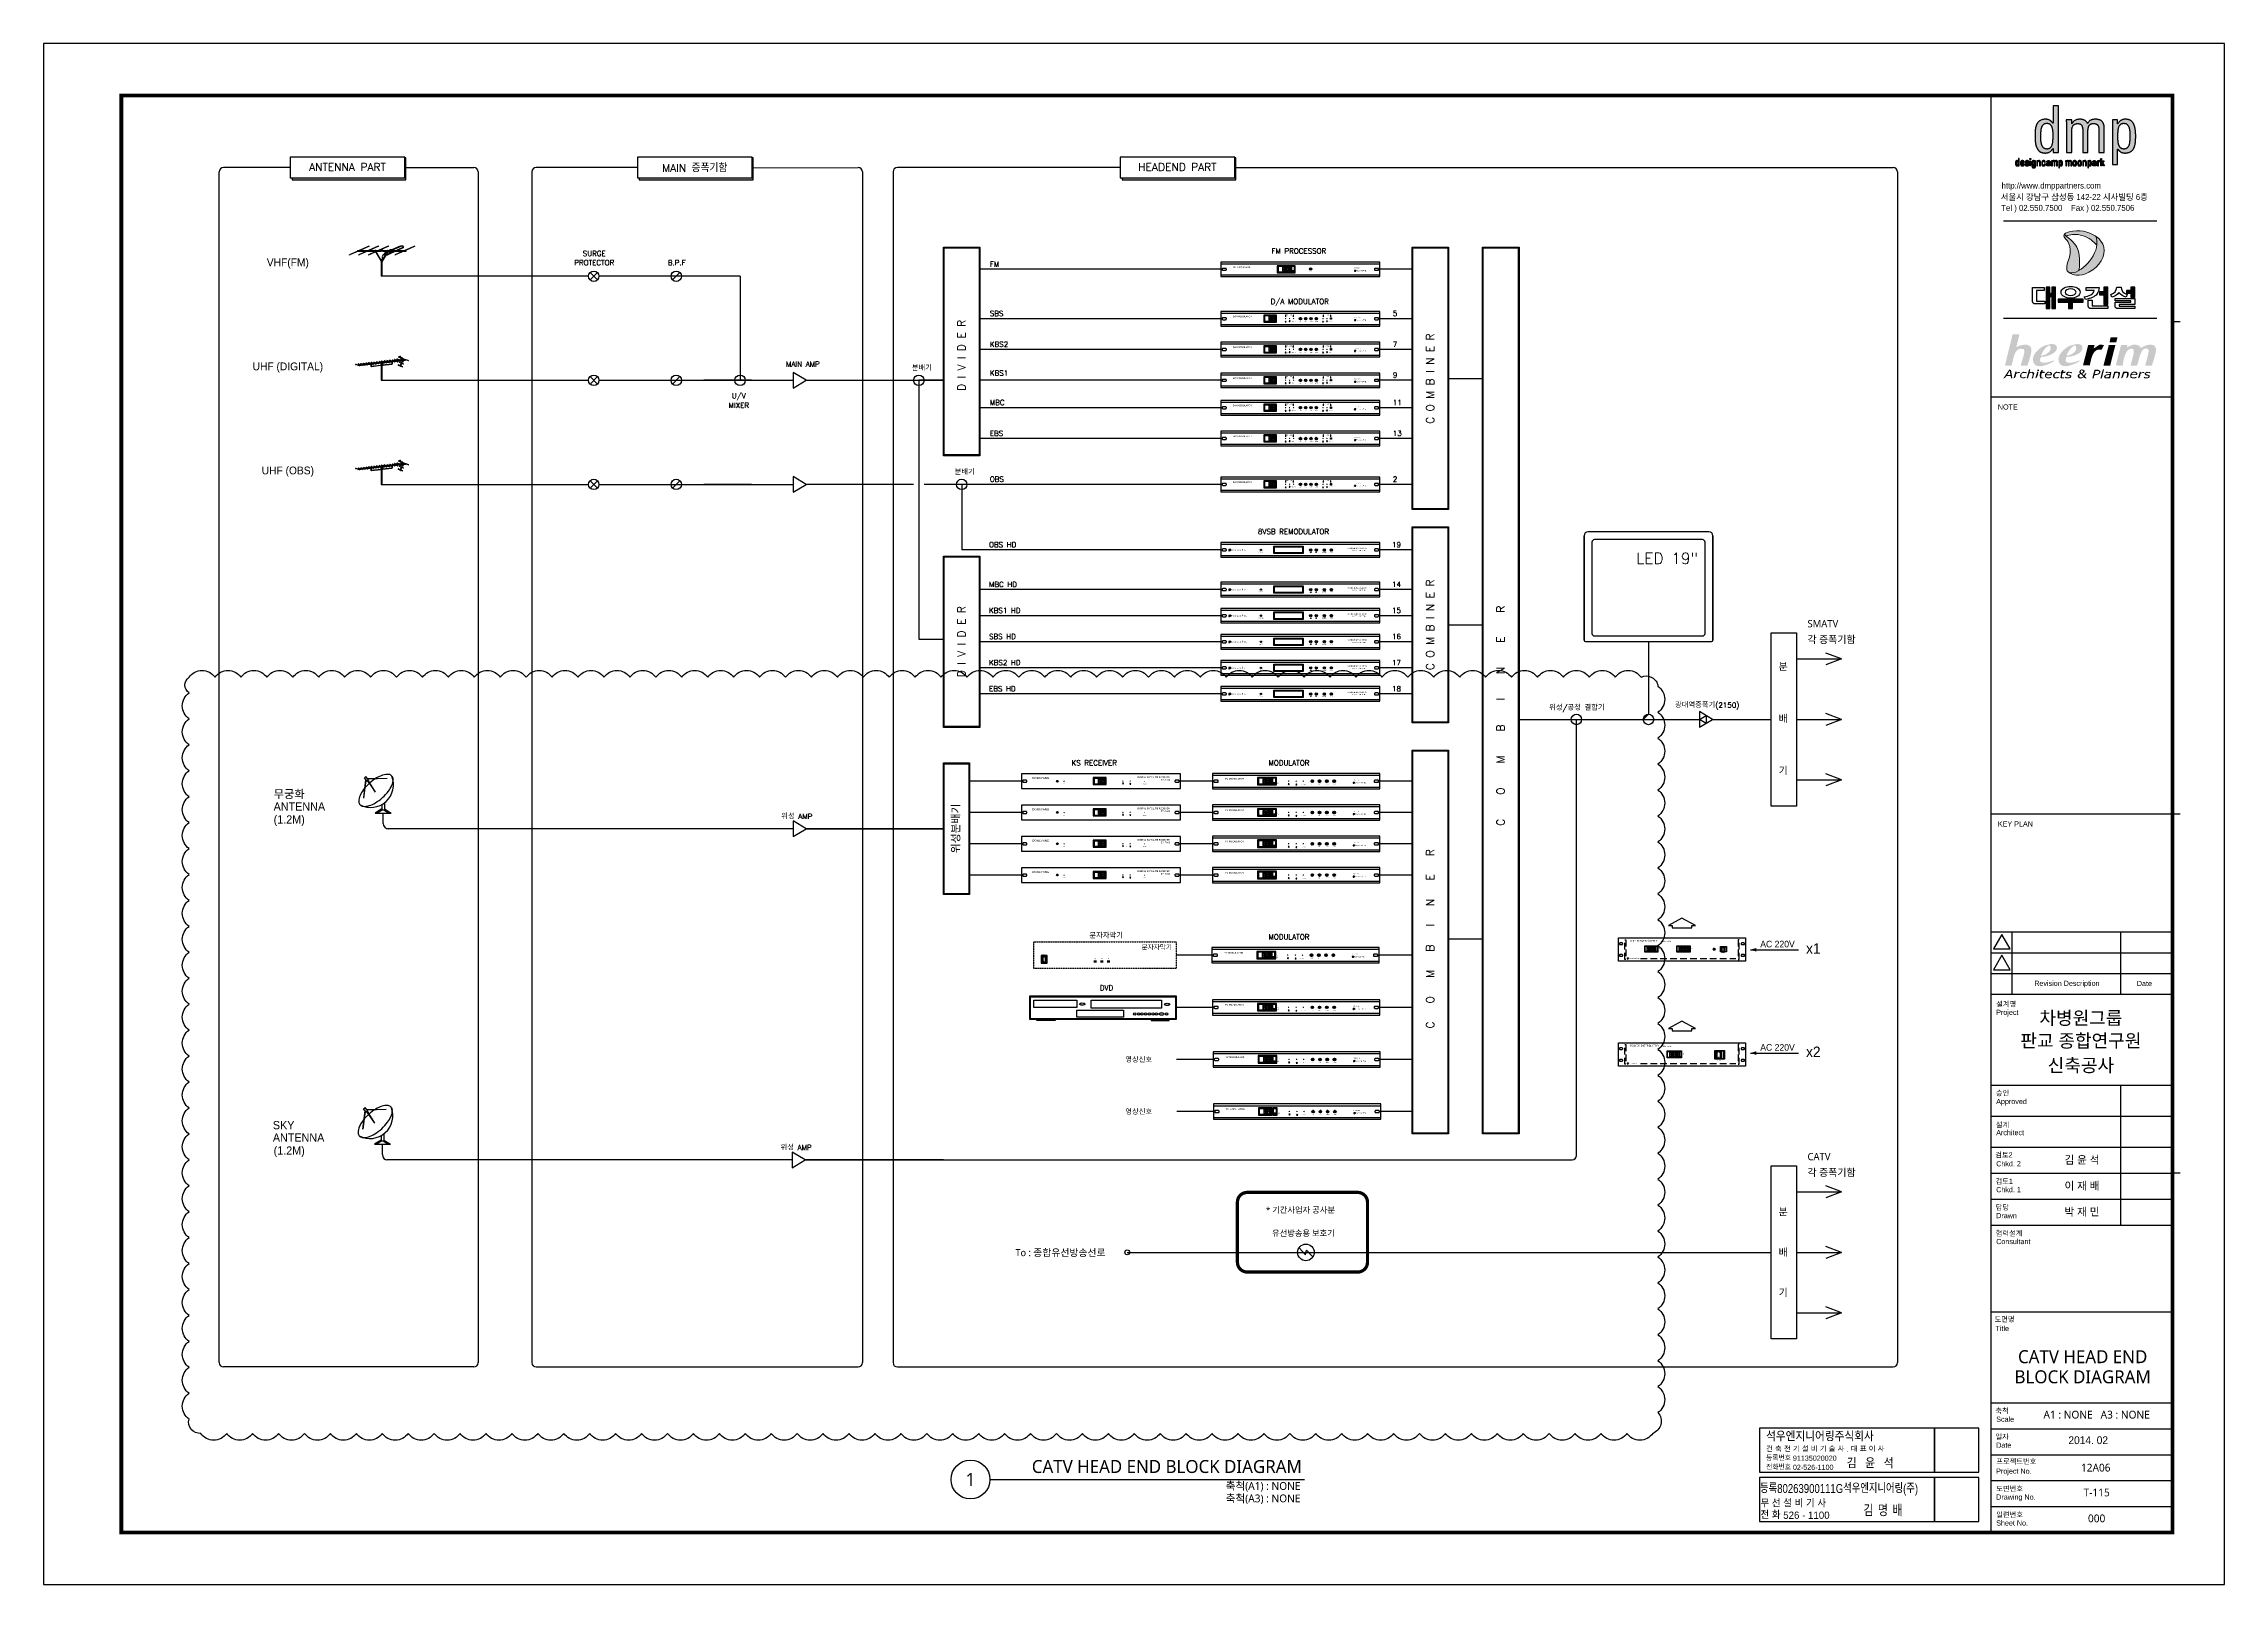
# Model space of a CAD drawing. Header units: millimetres. Extents: x -87 to 210163, y -109 to 148391.
import ezdxf
from ezdxf.enums import TextEntityAlignment as Align

# ---------------------------------------------------------------- set-up
doc = ezdxf.new("R2010")
doc.units = ezdxf.units.MM
doc.header["$LTSCALE"] = 50
doc.header["$MEASUREMENT"] = 0
doc.linetypes.add('DASHED', pattern=[0.75, 0.5, -0.25])
doc.layers.get('0').update_dxf_attribs({"linetype": 'CONTINUOUS'})
for name, color, linetype in [('001dmp-FORM', 253, 'CONTINUOUS'), ('003dmp-TIT', 253, 'CONTINUOUS'), ('1', 7, 'CONTINUOUS'), ('ARCH', 9, 'CONTINUOUS'), ('E-TEXT-BOX', 7, 'CONTINUOUS'), ('form', 7, 'CONTINUOUS'), ('LINE2', 7, 'DASHED'), ('LTG', 3, 'CONTINUOUS'), ('rev', 7, 'CONTINUOUS'), ('TEXT', 7, 'CONTINUOUS'), ('TV', 6, 'CONTINUOUS'), ('TXT', 7, 'CONTINUOUS'), ('모양', 4, 'CONTINUOUS')]:
    doc.layers.add(name, color=color, linetype=linetype)
doc.styles.add('GHM1', font='GEM1', dxfattribs={"bigfont": 'GHM1'})
doc.styles.add('GHS', font='romans.shx', dxfattribs={"bigfont": 'ghs.shx'})
doc.styles.add('GND', font='verdana_0.ttf')
doc.styles.add('JD', font='')
doc.styles.add('sukwoo', font='malgun.ttf')
doc.styles.add('굴림', font='Gulim.ttf')
doc.styles.add('돋움', font='Dotum.ttf')
doc.styles.get('JD').set_extended_font_data('HYgtrE')

# ---------------------------------------------------------------- blocks, each defined once
blk = doc.blocks.new('CHANNEL PROCESSOR')
at = {"layer": 'TEXT', "lineweight": -3}
h = blk.add_hatch(color=254, dxfattribs=at)
edge = h.paths.add_edge_path()
edge.add_line((2132089.4, 1970421.5), (2132088.6, 1970421.5))
edge.add_line((2132088.6, 1970421.5), (2132088.6, 1970420.5))
edge.add_line((2132088.6, 1970420.5), (2132089.5, 1970420.5))
edge.add_arc((2132089.5, 1970420.3), 0.23, -90, 90, ccw=False)
edge.add_line((2132089.5, 1970420.1), (2132089.1, 1970420.1))
edge.add_line((2132089.1, 1970420.1), (2132089.1, 1970420.4))
edge.add_line((2132089.1, 1970420.4), (2132088.7, 1970420.4))
edge.add_line((2132088.7, 1970420.4), (2132088.7, 1970419.1))
edge.add_line((2132088.7, 1970419.1), (2132089.4, 1970419.1))
edge.add_arc((2132089.4, 1970420.3), 1.18, 270, 450)
h = blk.add_hatch(dxfattribs=at)
h.set_pattern_fill('ANGLE', color=254, scale=0.004878, style=0)
h.set_pattern_definition([(0, (2132061.158966, 1970271.42696), (0, 0.0340697454), [0.024777997, -0.009291749]), (90, (2132061.158966, 1970271.42696), (-0.0340697454, 0), [0.024777997, -0.009291749])])
edge = h.paths.add_edge_path()
edge.add_line((2132091.2, 1970420.4), (2132091.2, 1970419.1))
edge.add_line((2132091.2, 1970419.1), (2132091.4, 1970419.1))
edge.add_arc((2132091.4, 1970419.3), 0.195, 270, 360)
edge.add_line((2132091.6, 1970419.3), (2132091.6, 1970420.2))
edge.add_arc((2132091.9, 1970420.2), 0.32, 90, 180, ccw=False)
edge.add_line((2132091.9, 1970420.5), (2132092.5, 1970420.5))
edge.add_ellipse((2132092.5, 1970420.7), major_axis=(-0.138, 0.138), ratio=1, start_angle=135, end_angle=225)
edge.add_line((2132092.7, 1970420.7), (2132092.7, 1970421.4))
edge.add_line((2132092.7, 1970421.4), (2132092.8, 1970421.5))
edge.add_ellipse((2132092.8, 1970421.6), major_axis=(0.111, 0.046), ratio=0.777783, start_angle=225.51225, end_angle=551.29321)
edge.add_line((2132092.7, 1970421.5), (2132092.6, 1970421.5))
edge.add_line((2132092.6, 1970421.5), (2132091.9, 1970421.5))
edge.add_ellipse((2132091.9, 1970421.3), major_axis=(-0.12, 0.12), ratio=1, start_angle=-45, end_angle=81.12871)
edge.add_line((2132091.8, 1970421.2), (2132091.8, 1970421.1))
edge.add_ellipse((2132091.2, 1970421), major_axis=(0.43, 0.43), ratio=1, start_angle=222.45035, end_angle=324.81533, ccw=False)
edge = h.paths.add_edge_path()
edge.add_ellipse((2132091.1, 1970421), major_axis=(0.43, 0.43), ratio=1, start_angle=125.18467, end_angle=227.54965, ccw=False)
edge.add_line((2132090.5, 1970421.1), (2132090.5, 1970421.2))
edge.add_ellipse((2132090.4, 1970421.3), major_axis=(-0.12, 0.12), ratio=1, start_angle=188.87129, end_angle=315)
edge.add_line((2132090.4, 1970421.5), (2132089.4, 1970421.5))
edge.add_arc((2132089.4, 1970420.3), 1.18, 9.42893, 90, ccw=False)
edge.add_ellipse((2132090.4, 1970420.2), major_axis=(-0.226, 0.226), ratio=1, start_angle=225, end_angle=287.50071, ccw=False)
edge.add_line((2132090.7, 1970420.2), (2132090.7, 1970419.3))
edge.add_arc((2132090.9, 1970419.3), 0.195, 180, 270)
edge.add_line((2132090.9, 1970419.1), (2132091.1, 1970419.1))
edge.add_line((2132091.1, 1970419.1), (2132091.1, 1970420.4))
h = blk.add_hatch(color=254, dxfattribs=at)
edge = h.paths.add_edge_path()
edge.add_ellipse((2132091.2, 1970421.8), major_axis=(-0.481, 0.481), ratio=1, start_angle=225, end_angle=405)
edge.add_ellipse((2132091.2, 1970421.8), major_axis=(-0.481, 0.481), ratio=1, start_angle=45, end_angle=225)
h = blk.add_hatch(color=254, dxfattribs=at)
edge = h.paths.add_edge_path()
edge.add_ellipse((2132116.5, 1970422.3), major_axis=(0.967, 0), ratio=0.437659, start_angle=192.12239, end_angle=347.87761, ccw=False)
edge.add_line((2132115.6, 1970422.2), (2132116.5, 1970418.3))
edge.add_line((2132116.5, 1970418.3), (2132117.4, 1970422.2))
edge = h.paths.add_edge_path()
edge.add_ellipse((2132116.5, 1970422.6), major_axis=(0.967, 0), ratio=0.437659, start_angle=0, end_angle=360)
at = {"layer": '모양', "lineweight": -3}
h = blk.add_hatch(color=256, dxfattribs=at)
edge = h.paths.add_edge_path()
edge.add_line((2131956.4, 1970428.2), (2131956.4, 1970426.5))
edge.add_ellipse((2131956.2, 1970425.6), major_axis=(0.655, 0.655), ratio=1, start_angle=237.1532, end_angle=392.8468, ccw=False)
edge.add_line((2131956.4, 1970424.7), (2131956.4, 1970423.1))
edge.add_ellipse((2131956.2, 1970425.6), major_axis=(-1.83, 1.83), ratio=1, start_angle=139.32833, end_angle=310.67167)
edge = h.paths.add_edge_path()
edge.add_ellipse((2131956.2, 1970425.6), major_axis=(1.83, 1.83), ratio=1, start_angle=49.32833, end_angle=220.67167)
edge.add_line((2131956, 1970423.1), (2131956, 1970424.7))
edge.add_ellipse((2131956.2, 1970425.6), major_axis=(-0.655, 0.655), ratio=1, start_angle=-32.8468, end_angle=122.8468, ccw=False)
edge.add_line((2131956, 1970426.5), (2131956, 1970428.2))
at = {"lineweight": -3}
for p, q in [((2131685.4, 1970441.9), (2132165.4, 1970441.9)), ((2131685.4, 1970407.9), (2132165.4, 1970407.9))]:
    blk.add_line(p, q, dxfattribs=at)
at = {"color": 1, "lineweight": -3}
for p, q in [((2131871.5, 1970425.3), (2131871.9, 1970425.7)), ((2131871.5, 1970425.3), (2131871.9, 1970425)), ((2131871.9, 1970425), (2131877.4, 1970425)), ((2131877.7, 1970425.3), (2131877.4, 1970425.7)), ((2131877.7, 1970425.3), (2131877.4, 1970425)), ((2131882.2, 1970425.3), (2131882.6, 1970425.7)), ((2131882.2, 1970425.3), (2131882.6, 1970425)), ((2131888.1, 1970425), (2131882.6, 1970425)), ((2131888.4, 1970425.3), (2131888.1, 1970425.7)), ((2131888.4, 1970425.3), (2131888.1, 1970425))]:
    blk.add_line(p, q, dxfattribs=at)
at = {"color": 3, "lineweight": -3}
blk.add_lwpolyline([(2132165.4, 1970446.9), (2131685.4, 1970446.9), (2131685.4, 1970402.9), (2132165.4, 1970402.9)], close=True, dxfattribs=at)
at = {"lineweight": -3}
for points in [[(2131886.5, 1970435.9), (2131855.6, 1970435.9), (2131855.6, 1970414.8), (2131894.4, 1970414.8), (2131894.4, 1970435.9), (2131886.5, 1970435.9)], [(2131909.9, 1970435.9), (2131895.7, 1970435.9), (2131895.7, 1970414.8), (2131909.9, 1970414.8), (2131909.9, 1970435.9), (2131909.9, 1970435.9)]]:
    blk.add_lwpolyline(points, dxfattribs=at)
for points in [[(2131689.1, 1970425.6), (2131689.1, 1970424.3, 0.414214), (2131691.4, 1970422), (2131699.4, 1970422, 0.414214), (2131701.7, 1970424.3), (2131701.7, 1970425.6, 0.414214), (2131699.4, 1970427.9), (2131691.4, 1970427.9, 0.414214)], [(2132149.1, 1970425.6), (2132149.1, 1970424.3, 0.414214), (2132151.4, 1970422), (2132159.4, 1970422, 0.414214), (2132161.7, 1970424.3), (2132161.7, 1970425.6, 0.414214), (2132159.4, 1970427.9), (2132151.4, 1970427.9, 0.414214)]]:
    blk.add_lwpolyline(points, format="xyb", close=True, dxfattribs=at)
for points in [[(2131858.3, 1970417.4), (2131891.8, 1970417.4), (2131891.8, 1970433.3), (2131858.3, 1970433.3)], [(2131898.3, 1970417.4), (2131907.6, 1970417.4), (2131907.6, 1970433.3), (2131898.3, 1970433.3)]]:
    blk.add_lwpolyline(points, close=True, dxfattribs=at)
at = {"color": 1, "lineweight": -3}
for points in [[(2131871.1, 1970425.7), (2131871.4, 1970425.5), (2131871.9, 1970425.9), (2131871.9, 1970430.7), (2131871.3, 1970431.2), (2131871.1, 1970431)], [(2131871.3, 1970419.5), (2131871.9, 1970420), (2131871.9, 1970424.7), (2131871.4, 1970425.2), (2131871.1, 1970425), (2131871.1, 1970419.7)], [(2131871.4, 1970431.3), (2131872, 1970430.8), (2131877.3, 1970430.8), (2131877.8, 1970431.3), (2131877.6, 1970431.5), (2131871.6, 1970431.5)], [(2131872, 1970419.9), (2131877.3, 1970419.9), (2131877.8, 1970419.4), (2131877.6, 1970419.2), (2131871.6, 1970419.2), (2131871.4, 1970419.4)], [(2131878.1, 1970431), (2131878.1, 1970425.7), (2131877.9, 1970425.5), (2131877.4, 1970425.9), (2131877.4, 1970430.7), (2131877.9, 1970431.2)], [(2131877.9, 1970419.5), (2131877.4, 1970420), (2131877.4, 1970424.7), (2131877.9, 1970425.2), (2131878.1, 1970425), (2131878.1, 1970419.7)], [(2131881.9, 1970431), (2131881.9, 1970425.7), (2131882.1, 1970425.5), (2131882.6, 1970425.9), (2131882.6, 1970430.7), (2131882, 1970431.2)], [(2131882, 1970419.5), (2131882.6, 1970420), (2131882.6, 1970424.7), (2131882.1, 1970425.2), (2131881.9, 1970425), (2131881.9, 1970419.7)], [(2131888.5, 1970431.3), (2131888, 1970430.8), (2131882.7, 1970430.8), (2131882.1, 1970431.3), (2131882.3, 1970431.5), (2131888.3, 1970431.5)], [(2131888, 1970419.9), (2131882.7, 1970419.9), (2131882.1, 1970419.4), (2131882.3, 1970419.2), (2131888.3, 1970419.2), (2131888.5, 1970419.4)], [(2131888.8, 1970425.7), (2131888.6, 1970425.5), (2131888.1, 1970425.9), (2131888.1, 1970430.7), (2131888.6, 1970431.2), (2131888.8, 1970431)], [(2131888.6, 1970419.5), (2131888.1, 1970420), (2131888.1, 1970424.7), (2131888.6, 1970425.2), (2131888.8, 1970425), (2131888.8, 1970419.7)], [(2131905.7, 1970420.6), (2131900.4, 1970420.6), (2131899.9, 1970419.4), (2131900, 1970419.2), (2131906.1, 1970419.2), (2131906.2, 1970419.4)]]:
    blk.add_lwpolyline(points, close=True, dxfattribs=at)
for points in [[(2131871.9, 1970425.7), (2131877.4, 1970425.7)], [(2131888.1, 1970425.7), (2131882.6, 1970425.7)]]:
    blk.add_lwpolyline(points, dxfattribs=at)
for centre in [(2131879.5, 1970419.6), (2131890.2, 1970419.6)]:
    blk.add_circle(centre, 0.511, dxfattribs=at)
at = {"lineweight": -3}
blk.add_circle((2131956.2, 1970425.6), 3.61, dxfattribs=at)
at = {"layer": 'TEXT', "color": 254, "lineweight": -3}
for p, q in [((2132090.4, 1970421.5), (2132089.4, 1970421.5)), ((2132090.5, 1970421.1), (2132090.5, 1970421.2)), ((2132090.7, 1970420.2), (2132090.7, 1970419.3)), ((2132091.1, 1970419.1), (2132090.9, 1970419.1)), ((2132091.1, 1970420.4), (2132091.1, 1970419.1))]:
    blk.add_line(p, q, dxfattribs=at)
blk.add_lwpolyline([(2132088.7, 1970420.4), (2132088.7, 1970419.1), (2132089.4, 1970419.1, 1), (2132089.4, 1970421.5), (2132088.6, 1970421.5), (2132088.6, 1970420.5), (2132089.5, 1970420.5, -1), (2132089.5, 1970420.1), (2132089.1, 1970420.1), (2132089.1, 1970420.4)], format="xyb", close=True, dxfattribs=at)
blk.add_lwpolyline([(2132092.7, 1970421.5), (2132092.6, 1970421.5), (2132091.9, 1970421.5, 0.613574), (2132091.8, 1970421.2), (2132091.8, 1970421.1, -0.478932), (2132091.2, 1970420.4), (2132091.2, 1970419.1), (2132091.4, 1970419.1, 0.414214), (2132091.6, 1970419.3), (2132091.6, 1970420.2, -0.414214), (2132091.9, 1970420.5), (2132092.5, 1970420.5, 0.414214), (2132092.7, 1970420.7), (2132092.7, 1970421.4), (2132092.8, 1970421.5)], format="xyb", dxfattribs=at)
blk.add_circle((2132091.2, 1970421.8), 0.681, dxfattribs=at)
for centre, radius, start, end in [((2132090.4, 1970421.3), 0.17, 323.87129, 90), ((2132091.1, 1970421), 0.609, 170.18467, 272.54965), ((2132090.4, 1970420.2), 0.32, 0, 62.50071), ((2132090.9, 1970419.3), 0.195, 180, 270)]:
    blk.add_arc(centre, radius, start, end, dxfattribs=at)
blk.add_ellipse((2132092.8, 1970421.6), major_axis=(0.111, 0.046), ratio=0.777783, start_param=3.935931, end_param=9.621882, dxfattribs=at)
at = {"layer": '모양', "lineweight": -3}
for points in [[(2131956, 1970428.2, 0.927173), (2131956, 1970423.1), (2131956, 1970424.7, -0.807573), (2131956, 1970426.5)], [(2131956.4, 1970426.5, -0.807573), (2131956.4, 1970424.7), (2131956.4, 1970423.1, 0.927173), (2131956.4, 1970428.2)]]:
    blk.add_lwpolyline(points, format="xyb", close=True, dxfattribs=at)
at = {"color": 3, "lineweight": -3, "style": 'GND'}
for s, height, p in [('FM PROCESSOR', 4.878, (2131721.2, 1970429.3)), ('DCP-210N', 2.54, (2132087.9, 1970427.1)), ('DOUG YANG     TEL', 2.341, (2132093.5, 1970419.2))]:
    blk.add_text(s, height=height, dxfattribs=at).set_placement(p)
at = {"layer": 'TEXT', "lineweight": -3, "style": 'GND'}
blk.add_text('GAIN', height=1.95, dxfattribs=at).set_placement((2131952.7, 1970416.4))
blk = doc.blocks.new('POWER DISTRBIUTOR')
at = {"layer": 'TEXT', "lineweight": -3}
h = blk.add_hatch(color=254, dxfattribs=at)
edge = h.paths.add_edge_path()
edge.add_line((2131327.9, 1970947.2), (2131326.9, 1970947.2))
edge.add_line((2131326.9, 1970947.2), (2131326.9, 1970946.1))
edge.add_line((2131326.9, 1970946.1), (2131328, 1970946.1))
edge.add_ellipse((2131328, 1970945.8), major_axis=(0.195, 0.195), ratio=1, start_angle=225, end_angle=405, ccw=False)
edge.add_line((2131328, 1970945.5), (2131327.6, 1970945.5))
edge.add_line((2131327.6, 1970945.5), (2131327.6, 1970945.9))
edge.add_line((2131327.6, 1970945.9), (2131327.1, 1970945.9))
edge.add_line((2131327.1, 1970945.9), (2131327.1, 1970944.4))
edge.add_line((2131327.1, 1970944.4), (2131327.9, 1970944.4))
edge.add_ellipse((2131327.9, 1970945.8), major_axis=(1, 1), ratio=1, start_angle=225, end_angle=405)
h = blk.add_hatch(color=254, dxfattribs=at)
edge = h.paths.add_edge_path()
edge.add_ellipse((2131330, 1970947.6), major_axis=(-0.578, 0.578), ratio=1, start_angle=225, end_angle=405)
edge.add_arc((2131330, 1970947.6), 0.817, 180, 360)
h = blk.add_hatch(color=1, dxfattribs=at)
edge = h.paths.add_edge_path()
edge.add_ellipse((2131362.7, 1970948.4), major_axis=(1.19, 0), ratio=0.437659, start_angle=192.12239, end_angle=347.87761, ccw=False)
edge.add_line((2131361.5, 1970948.3), (2131362.7, 1970943.5))
edge.add_line((2131362.7, 1970943.5), (2131363.9, 1970948.3))
edge = h.paths.add_edge_path()
edge.add_ellipse((2131362.7, 1970948.8), major_axis=(1.19, 0), ratio=0.437659, start_angle=0, end_angle=360)
at = {"color": 1, "lineweight": -3}
for p, q in [((2131487.5, 1970980.6), (2131488, 1970981.1)), ((2131487.5, 1970980.6), (2131488, 1970980.1)), ((2131488, 1970980.1), (2131495.2, 1970980.1)), ((2131495.7, 1970980.6), (2131495.2, 1970981.1)), ((2131495.7, 1970980.6), (2131495.2, 1970980.1)), ((2131501.6, 1970980.6), (2131502, 1970981.1)), ((2131501.6, 1970980.6), (2131502, 1970980.1)), ((2131509.3, 1970980.1), (2131502, 1970980.1)), ((2131509.7, 1970980.6), (2131509.3, 1970981.1)), ((2131509.7, 1970980.6), (2131509.3, 1970980.1)), ((2131515.7, 1970980.6), (2131516.2, 1970981.1)), ((2131515.7, 1970980.6), (2131516.2, 1970980.1)), ((2131523.4, 1970980.1), (2131516.2, 1970980.1)), ((2131523.9, 1970980.6), (2131523.4, 1970981.1)), ((2131523.9, 1970980.6), (2131523.4, 1970980.1))]:
    blk.add_line(p, q, dxfattribs=at)
at = {"lineweight": -3}
for points in [[(2131293.9, 1971023.6), (2131773.9, 1971023.6), (2131773.9, 1970935.6), (2131293.9, 1970935.6)], [(2131661.9, 1970963.4), (2131683.2, 1970963.4), (2131683.2, 1970993.4), (2131661.9, 1970993.4)], [(2131665.9, 1970967.5), (2131679.2, 1970967.5), (2131679.2, 1970989.4), (2131665.9, 1970989.4)]]:
    blk.add_lwpolyline(points, close=True, dxfattribs=at)
for points in [[(2131297.6, 1971002.3), (2131297.6, 1971001, 0.414214), (2131299.9, 1970998.7), (2131307.9, 1970998.7, 0.414214), (2131310.2, 1971001), (2131310.2, 1971002.3, 0.414214), (2131307.9, 1971004.6), (2131299.9, 1971004.6, 0.414214)], [(2131297.6, 1970958.3), (2131297.6, 1970957, 0.414214), (2131299.9, 1970954.7), (2131307.9, 1970954.7, 0.414214), (2131310.2, 1970957), (2131310.2, 1970958.3, 0.414214), (2131307.9, 1970960.6), (2131299.9, 1970960.6, 0.414214)], [(2131757.6, 1971002.3), (2131757.6, 1971001, 0.414214), (2131759.9, 1970998.7), (2131767.9, 1970998.7, 0.414214), (2131770.2, 1971001), (2131770.2, 1971002.3, 0.414214), (2131767.9, 1971004.6), (2131759.9, 1971004.6, 0.414214)], [(2131757.6, 1970958.3), (2131757.6, 1970957, 0.414214), (2131759.9, 1970954.7), (2131767.9, 1970954.7, 0.414214), (2131770.2, 1970957), (2131770.2, 1970958.3, 0.414214), (2131767.9, 1970960.6), (2131759.9, 1970960.6, 0.414214)]]:
    blk.add_lwpolyline(points, format="xyb", close=True, dxfattribs=at)
at = {"color": 0, "lineweight": -3}
for points in [[(2131478.2, 1970993.1), (2131532.7, 1970993.1), (2131532.7, 1970966.7), (2131478.2, 1970966.7)], [(2131479.8, 1970991.5), (2131530.4, 1970991.5), (2131530.4, 1970968.7), (2131479.8, 1970968.7)], [(2131658, 1970995), (2131694.9, 1970995), (2131694.9, 1970961.7), (2131658, 1970961.7)], [(2131684.8, 1970993.6), (2131691.3, 1970993.6), (2131691.3, 1970963.3), (2131684.8, 1970963.3)]]:
    blk.add_lwpolyline(points, close=True, dxfattribs=at)
at = {"color": 1, "lineweight": -3}
for points in [[(2131487.1, 1970981.1), (2131487.4, 1970980.8), (2131488, 1970981.4), (2131488, 1970987.5), (2131487.3, 1970988.2), (2131487.1, 1970988)], [(2131487.3, 1970972.9), (2131488, 1970973.6), (2131488, 1970979.8), (2131487.4, 1970980.4), (2131487.1, 1970980.1), (2131487.1, 1970973.2)], [(2131487.5, 1970988.4), (2131488.2, 1970987.7), (2131495.1, 1970987.7), (2131495.8, 1970988.4), (2131495.6, 1970988.6), (2131487.7, 1970988.6)], [(2131488.2, 1970973.5), (2131495.1, 1970973.5), (2131495.8, 1970972.8), (2131495.6, 1970972.6), (2131487.7, 1970972.6), (2131487.5, 1970972.8)], [(2131496.2, 1970988), (2131496.2, 1970981.1), (2131495.9, 1970980.8), (2131495.2, 1970981.4), (2131495.2, 1970987.5), (2131495.9, 1970988.2)], [(2131495.9, 1970972.9), (2131495.2, 1970973.6), (2131495.2, 1970979.8), (2131495.9, 1970980.4), (2131496.2, 1970980.1), (2131496.2, 1970973.2)], [(2131501.1, 1970988), (2131501.1, 1970981.1), (2131501.4, 1970980.8), (2131502, 1970981.4), (2131502, 1970987.5), (2131501.3, 1970988.2)], [(2131501.3, 1970972.9), (2131502, 1970973.6), (2131502, 1970979.8), (2131501.4, 1970980.4), (2131501.1, 1970980.1), (2131501.1, 1970973.2)], [(2131509.8, 1970988.4), (2131509.1, 1970987.7), (2131502.2, 1970987.7), (2131501.5, 1970988.4), (2131501.7, 1970988.6), (2131509.6, 1970988.6)], [(2131509.1, 1970973.5), (2131502.2, 1970973.5), (2131501.5, 1970972.8), (2131501.7, 1970972.6), (2131509.6, 1970972.6), (2131509.8, 1970972.8)], [(2131510.2, 1970981.1), (2131509.9, 1970980.8), (2131509.3, 1970981.4), (2131509.3, 1970987.5), (2131510, 1970988.2), (2131510.2, 1970988)], [(2131510, 1970972.9), (2131509.3, 1970973.6), (2131509.3, 1970979.8), (2131509.9, 1970980.4), (2131510.2, 1970980.1), (2131510.2, 1970973.2)], [(2131515.3, 1970988), (2131515.3, 1970981.1), (2131515.6, 1970980.8), (2131516.2, 1970981.4), (2131516.2, 1970987.5), (2131515.5, 1970988.2)], [(2131515.5, 1970972.9), (2131516.2, 1970973.6), (2131516.2, 1970979.8), (2131515.6, 1970980.4), (2131515.3, 1970980.1), (2131515.3, 1970973.2)], [(2131524, 1970988.4), (2131523.3, 1970987.7), (2131516.4, 1970987.7), (2131515.7, 1970988.4), (2131515.9, 1970988.6), (2131523.8, 1970988.6)], [(2131523.3, 1970973.5), (2131516.4, 1970973.5), (2131515.7, 1970972.8), (2131515.9, 1970972.6), (2131523.8, 1970972.6), (2131524, 1970972.8)], [(2131524.4, 1970981.1), (2131524.1, 1970980.8), (2131523.4, 1970981.4), (2131523.4, 1970987.5), (2131524.1, 1970988.2), (2131524.4, 1970988)], [(2131524.1, 1970972.9), (2131523.4, 1970973.6), (2131523.4, 1970979.8), (2131524.1, 1970980.4), (2131524.4, 1970980.1), (2131524.4, 1970973.2)]]:
    blk.add_lwpolyline(points, close=True, dxfattribs=at)
for points in [[(2131488, 1970981.1), (2131495.2, 1970981.1)], [(2131509.3, 1970981.1), (2131502, 1970981.1)], [(2131523.4, 1970981.1), (2131516.2, 1970981.1)]]:
    blk.add_lwpolyline(points, dxfattribs=at)
for centre in [(2131498, 1970973), (2131512, 1970973), (2131526.2, 1970973)]:
    blk.add_circle(centre, 0.669, dxfattribs=at)
at = {"layer": 'LINE2', "color": 0, "lineweight": -3}
blk.add_line((2131377.2, 1970945.9), (2131737.1, 1970945.9), dxfattribs=at)
for points in [[(2131317.9, 1971016.8), (2131322.1, 1971016.8), (2131322.1, 1970942.5), (2131317.9, 1970942.5)], [(2131749.9, 1971016.8), (2131745.7, 1971016.8), (2131745.7, 1970942.5), (2131749.9, 1970942.5)]]:
    blk.add_lwpolyline(points, close=True, dxfattribs=at)
at = {"layer": 'TEXT', "color": 254, "lineweight": -3}
for p, q in [((2131329.1, 1970947.2), (2131327.9, 1970947.2)), ((2131329.3, 1970946.8), (2131329.3, 1970946.9)), ((2131329.6, 1970945.7), (2131329.6, 1970944.6)), ((2131330, 1970944.4), (2131329.8, 1970944.4)), ((2131330, 1970945.9), (2131330, 1970944.4))]:
    blk.add_line(p, q, dxfattribs=at)
blk.add_lwpolyline([(2131327.1, 1970945.9), (2131327.1, 1970944.4), (2131327.9, 1970944.4, 1), (2131327.9, 1970947.2), (2131326.9, 1970947.2), (2131326.9, 1970946.1), (2131328, 1970946.1, -1), (2131328, 1970945.5), (2131327.6, 1970945.5), (2131327.6, 1970945.9)], format="xyb", close=True, dxfattribs=at)
blk.add_lwpolyline([(2131331.9, 1970947.3), (2131331.8, 1970947.2), (2131331, 1970947.2, 0.613574), (2131330.8, 1970946.9), (2131330.8, 1970946.8, -0.478932), (2131330.1, 1970945.9), (2131330.1, 1970944.4), (2131330.3, 1970944.4, 0.414214), (2131330.5, 1970944.6), (2131330.5, 1970945.7, -0.414214), (2131330.9, 1970946.1), (2131331.6, 1970946.1, 0.414214), (2131331.9, 1970946.3), (2131331.9, 1970947.2), (2131332, 1970947.2)], format="xyb", dxfattribs=at)
blk.add_circle((2131330, 1970947.6), 0.817, dxfattribs=at)
for centre, radius, start, end in [((2131329.1, 1970947), 0.204, 323.87129, 90), ((2131330, 1970946.7), 0.73, 170.18467, 272.54965), ((2131329.2, 1970945.7), 0.384, 0, 62.50071), ((2131329.8, 1970944.6), 0.234, 180, 270)]:
    blk.add_arc(centre, radius, start, end, dxfattribs=at)
blk.add_ellipse((2131332, 1970947.3), major_axis=(0.133, 0.055), ratio=0.777783, start_param=3.935931, end_param=9.621882, dxfattribs=at)
at = {"color": 0, "lineweight": -3, "style": 'GND'}
for s, height, p in [('V', 4.88, (2131537.2, 1970978.9)), ('~', 4.88, (2131537.2, 1970972.9)), ('POWER', 2.89, (2131666.6, 1970956)), ('OFF', 3.61, (2131667.6, 1970968.9)), ('ON', 3.61, (2131669, 1970984.9))]:
    blk.add_text(s, height=height, dxfattribs=at).set_placement(p)
at = {"layer": 'TEXT', "lineweight": -3, "style": 'GND'}
for s, height, p in [('POWER DISTRBIUTOR', 7.316, (2131337.7, 1971009)), ('DPD-140D', 5.07, (2131458.9, 1971008.3)), ('DONG YANG     TEL', 2.882, (2131334.4, 1970944.6))]:
    blk.add_text(s, height=height, dxfattribs=at).set_placement(p)
blk = doc.blocks.new('POWER SUPPLY')
at = {"lineweight": -3}
h = blk.add_hatch(color=256, dxfattribs=at)
edge = h.paths.add_edge_path()
edge.add_line((2132902.8, 1967402.2), (2132902.8, 1967400.4))
edge.add_ellipse((2132902.6, 1967399.4), major_axis=(-0.707, 0.707), ratio=1, start_angle=147.1532, end_angle=302.8468, ccw=False)
edge.add_line((2132902.8, 1967398.4), (2132902.8, 1967396.6))
edge.add_arc((2132902.6, 1967399.4), 2.79, 274.32833, 445.67167)
edge = h.paths.add_edge_path()
edge.add_ellipse((2132902.6, 1967399.4), major_axis=(-1.97, 1.97), ratio=1, start_angle=-40.67167, end_angle=130.67167)
edge.add_line((2132902.4, 1967396.6), (2132902.4, 1967398.4))
edge.add_ellipse((2132902.6, 1967399.4), major_axis=(0.707, 0.707), ratio=1, start_angle=57.1532, end_angle=212.8468, ccw=False)
edge.add_line((2132902.4, 1967400.4), (2132902.4, 1967402.2))
at = {"layer": 'TEXT', "lineweight": -3}
h = blk.add_hatch(color=254, dxfattribs=at)
edge = h.paths.add_edge_path()
edge.add_line((2132575.1, 1967365.7), (2132574.1, 1967365.7))
edge.add_line((2132574.1, 1967365.7), (2132574.1, 1967364.6))
edge.add_line((2132574.1, 1967364.6), (2132575.2, 1967364.6))
edge.add_ellipse((2132575.2, 1967364.3), major_axis=(0.195, 0.195), ratio=1, start_angle=225, end_angle=405, ccw=False)
edge.add_line((2132575.2, 1967364), (2132574.8, 1967364))
edge.add_line((2132574.8, 1967364), (2132574.8, 1967364.5))
edge.add_line((2132574.8, 1967364.5), (2132574.3, 1967364.5))
edge.add_line((2132574.3, 1967364.5), (2132574.3, 1967362.9))
edge.add_line((2132574.3, 1967362.9), (2132575.1, 1967362.9))
edge.add_ellipse((2132575.1, 1967364.3), major_axis=(1, 1), ratio=1, start_angle=225, end_angle=405)
h = blk.add_hatch(color=254, dxfattribs=at)
edge = h.paths.add_edge_path()
edge.add_ellipse((2132577.2, 1967366.1), major_axis=(-0.578, 0.578), ratio=1, start_angle=225, end_angle=405)
edge.add_arc((2132577.2, 1967366.1), 0.817, 180, 360)
h = blk.add_hatch(color=1, dxfattribs=at)
edge = h.paths.add_edge_path()
edge.add_ellipse((2132609.8, 1967367), major_axis=(1.19, 0), ratio=0.437659, start_angle=192.12239, end_angle=347.87761, ccw=False)
edge.add_line((2132608.7, 1967366.9), (2132609.8, 1967362.1))
edge.add_line((2132609.8, 1967362.1), (2132611, 1967366.9))
edge = h.paths.add_edge_path()
edge.add_ellipse((2132609.8, 1967367.4), major_axis=(1.19, 0), ratio=0.437659, start_angle=0, end_angle=360)
at = {"color": 1, "lineweight": -3}
for p, q in [((2132649.1, 1967401.3), (2132649.5, 1967401.8)), ((2132649.1, 1967401.3), (2132649.5, 1967400.9)), ((2132649.5, 1967400.9), (2132656.1, 1967400.9)), ((2132656.5, 1967401.3), (2132656.1, 1967401.8)), ((2132656.5, 1967401.3), (2132656.1, 1967400.9)), ((2132661.9, 1967401.3), (2132662.3, 1967401.8)), ((2132661.9, 1967401.3), (2132662.3, 1967400.9)), ((2132668.9, 1967400.9), (2132662.3, 1967400.9)), ((2132669.3, 1967401.3), (2132668.9, 1967401.8)), ((2132669.3, 1967401.3), (2132668.9, 1967400.9)), ((2132674.8, 1967401.3), (2132675.2, 1967401.8)), ((2132674.8, 1967401.3), (2132675.2, 1967400.9)), ((2132681.8, 1967400.9), (2132675.2, 1967400.9)), ((2132682.2, 1967401.3), (2132681.8, 1967401.8)), ((2132682.2, 1967401.3), (2132681.8, 1967400.9)), ((2132770.5, 1967401.3), (2132770.9, 1967401.8)), ((2132770.5, 1967401.3), (2132770.9, 1967400.9)), ((2132770.9, 1967400.9), (2132777.5, 1967400.9)), ((2132777.9, 1967401.3), (2132777.5, 1967401.8)), ((2132777.9, 1967401.3), (2132777.5, 1967400.9)), ((2132783.3, 1967401.3), (2132783.7, 1967401.8)), ((2132783.3, 1967401.3), (2132783.7, 1967400.9)), ((2132790.3, 1967400.9), (2132783.7, 1967400.9)), ((2132790.7, 1967401.3), (2132790.3, 1967401.8)), ((2132790.7, 1967401.3), (2132790.3, 1967400.9)), ((2132796.2, 1967401.3), (2132796.6, 1967401.8)), ((2132796.2, 1967401.3), (2132796.6, 1967400.9)), ((2132803.2, 1967400.9), (2132796.6, 1967400.9)), ((2132803.6, 1967401.3), (2132803.2, 1967401.8)), ((2132803.6, 1967401.3), (2132803.2, 1967400.9))]:
    blk.add_line(p, q, dxfattribs=at)
at = {"lineweight": -3}
for points in [[(2132541.1, 1967442.2), (2133021.1, 1967442.2), (2133021.1, 1967354.2), (2132541.1, 1967354.2)], [(2132929.6, 1967390.2), (2132942.6, 1967390.2), (2132942.6, 1967408.5), (2132929.6, 1967408.5)], [(2132932, 1967392.7), (2132940.1, 1967392.7), (2132940.1, 1967406), (2132932, 1967406)]]:
    blk.add_lwpolyline(points, close=True, dxfattribs=at)
for points in [[(2132544.8, 1967420.8), (2132544.8, 1967419.5, 0.414214), (2132547.1, 1967417.2), (2132555, 1967417.2, 0.414214), (2132557.3, 1967419.5), (2132557.3, 1967420.8, 0.414214), (2132555, 1967423.1), (2132547.1, 1967423.1, 0.414214)], [(2132902.4, 1967402.2, 0.927173), (2132902.4, 1967396.6), (2132902.4, 1967398.4, -0.807573), (2132902.4, 1967400.4)], [(2132902.8, 1967400.4, -0.807573), (2132902.8, 1967398.4), (2132902.8, 1967396.6, 0.927173), (2132902.8, 1967402.2)], [(2133004.8, 1967420.8), (2133004.8, 1967419.5, 0.414214), (2133007.1, 1967417.2), (2133015, 1967417.2, 0.414214), (2133017.3, 1967419.5), (2133017.3, 1967420.8, 0.414214), (2133015, 1967423.1), (2133007.1, 1967423.1, 0.414214)], [(2132544.8, 1967376.8), (2132544.8, 1967375.5, 0.414214), (2132547.1, 1967373.2), (2132555, 1967373.2, 0.414214), (2132557.3, 1967375.5), (2132557.3, 1967376.8, 0.414214), (2132555, 1967379.1), (2132547.1, 1967379.1, 0.414214)], [(2133004.8, 1967376.8), (2133004.8, 1967375.5, 0.414214), (2133007.1, 1967373.2), (2133015, 1967373.2, 0.414214), (2133017.3, 1967375.5), (2133017.3, 1967376.8, 0.414214), (2133015, 1967379.1), (2133007.1, 1967379.1, 0.414214)]]:
    blk.add_lwpolyline(points, format="xyb", close=True, dxfattribs=at)
at = {"color": 0, "lineweight": -3}
for points in [[(2132640.5, 1967412.8), (2132690.2, 1967412.8), (2132690.2, 1967388.7), (2132640.5, 1967388.7)], [(2132642, 1967411.3), (2132688.1, 1967411.3), (2132688.1, 1967390.5), (2132642, 1967390.5)], [(2132761.9, 1967412.8), (2132811.6, 1967412.8), (2132811.6, 1967388.7), (2132761.9, 1967388.7)], [(2132763.4, 1967411.3), (2132809.5, 1967411.3), (2132809.5, 1967390.5), (2132763.4, 1967390.5)], [(2132927.2, 1967409.4), (2132949.6, 1967409.4), (2132949.6, 1967389.2), (2132927.2, 1967389.2)], [(2132943.5, 1967408.6), (2132947.5, 1967408.6), (2132947.5, 1967390.1), (2132943.5, 1967390.1)]]:
    blk.add_lwpolyline(points, close=True, dxfattribs=at)
at = {"color": 1, "lineweight": -3}
for points in [[(2132648.7, 1967401.8), (2132648.9, 1967401.5), (2132649.5, 1967402.1), (2132649.5, 1967407.7), (2132648.9, 1967408.3), (2132648.7, 1967408.1)], [(2132648.9, 1967394.4), (2132649.5, 1967395), (2132649.5, 1967400.6), (2132648.9, 1967401.2), (2132648.7, 1967400.9), (2132648.7, 1967394.6)], [(2132649, 1967408.5), (2132649.6, 1967407.8), (2132655.9, 1967407.8), (2132656.6, 1967408.5), (2132656.4, 1967408.7), (2132649.2, 1967408.7)], [(2132649.6, 1967394.9), (2132655.9, 1967394.9), (2132656.6, 1967394.2), (2132656.4, 1967394), (2132649.2, 1967394), (2132649, 1967394.2)], [(2132656.9, 1967408.1), (2132656.9, 1967401.8), (2132656.7, 1967401.5), (2132656.1, 1967402.1), (2132656.1, 1967407.7), (2132656.7, 1967408.3)], [(2132656.7, 1967394.4), (2132656.1, 1967395), (2132656.1, 1967400.6), (2132656.7, 1967401.2), (2132656.9, 1967400.9), (2132656.9, 1967394.6)], [(2132661.4, 1967408.1), (2132661.4, 1967401.8), (2132661.7, 1967401.5), (2132662.3, 1967402.1), (2132662.3, 1967407.7), (2132661.6, 1967408.3)], [(2132661.6, 1967394.4), (2132662.3, 1967395), (2132662.3, 1967400.6), (2132661.7, 1967401.2), (2132661.4, 1967400.9), (2132661.4, 1967394.6)], [(2132669.4, 1967408.5), (2132668.7, 1967407.8), (2132662.4, 1967407.8), (2132661.8, 1967408.5), (2132662, 1967408.7), (2132669.2, 1967408.7)], [(2132668.7, 1967394.9), (2132662.4, 1967394.9), (2132661.8, 1967394.2), (2132662, 1967394), (2132669.2, 1967394), (2132669.4, 1967394.2)], [(2132669.7, 1967401.8), (2132669.4, 1967401.5), (2132668.9, 1967402.1), (2132668.9, 1967407.7), (2132669.5, 1967408.3), (2132669.7, 1967408.1)], [(2132669.5, 1967394.4), (2132668.9, 1967395), (2132668.9, 1967400.6), (2132669.4, 1967401.2), (2132669.7, 1967400.9), (2132669.7, 1967394.6)], [(2132674.4, 1967408.1), (2132674.4, 1967401.8), (2132674.6, 1967401.5), (2132675.2, 1967402.1), (2132675.2, 1967407.7), (2132674.6, 1967408.3)], [(2132674.6, 1967394.4), (2132675.2, 1967395), (2132675.2, 1967400.6), (2132674.6, 1967401.2), (2132674.4, 1967400.9), (2132674.4, 1967394.6)], [(2132682.3, 1967408.5), (2132681.6, 1967407.8), (2132675.4, 1967407.8), (2132674.7, 1967408.5), (2132674.9, 1967408.7), (2132682.1, 1967408.7)], [(2132681.6, 1967394.9), (2132675.4, 1967394.9), (2132674.7, 1967394.2), (2132674.9, 1967394), (2132682.1, 1967394), (2132682.3, 1967394.2)], [(2132682.6, 1967401.8), (2132682.4, 1967401.5), (2132681.8, 1967402.1), (2132681.8, 1967407.7), (2132682.4, 1967408.3), (2132682.6, 1967408.1)], [(2132682.4, 1967394.4), (2132681.8, 1967395), (2132681.8, 1967400.6), (2132682.4, 1967401.2), (2132682.6, 1967400.9), (2132682.6, 1967394.6)], [(2132770.1, 1967401.8), (2132770.3, 1967401.5), (2132770.9, 1967402.1), (2132770.9, 1967407.7), (2132770.3, 1967408.3), (2132770.1, 1967408.1)], [(2132770.3, 1967394.4), (2132770.9, 1967395), (2132770.9, 1967400.6), (2132770.3, 1967401.2), (2132770.1, 1967400.9), (2132770.1, 1967394.6)], [(2132770.4, 1967408.5), (2132771.1, 1967407.8), (2132777.3, 1967407.8), (2132778, 1967408.5), (2132777.8, 1967408.7), (2132770.6, 1967408.7)], [(2132771.1, 1967394.9), (2132777.3, 1967394.9), (2132778, 1967394.2), (2132777.8, 1967394), (2132770.6, 1967394), (2132770.4, 1967394.2)], [(2132778.3, 1967408.1), (2132778.3, 1967401.8), (2132778.1, 1967401.5), (2132777.5, 1967402.1), (2132777.5, 1967407.7), (2132778.1, 1967408.3)], [(2132778.1, 1967394.4), (2132777.5, 1967395), (2132777.5, 1967400.6), (2132778.1, 1967401.2), (2132778.3, 1967400.9), (2132778.3, 1967394.6)], [(2132782.8, 1967408.1), (2132782.8, 1967401.8), (2132783.1, 1967401.5), (2132783.7, 1967402.1), (2132783.7, 1967407.7), (2132783, 1967408.3)], [(2132783, 1967394.4), (2132783.7, 1967395), (2132783.7, 1967400.6), (2132783.1, 1967401.2), (2132782.8, 1967400.9), (2132782.8, 1967394.6)], [(2132790.8, 1967408.5), (2132790.1, 1967407.8), (2132783.8, 1967407.8), (2132783.2, 1967408.5), (2132783.4, 1967408.7), (2132790.6, 1967408.7)], [(2132790.1, 1967394.9), (2132783.8, 1967394.9), (2132783.2, 1967394.2), (2132783.4, 1967394), (2132790.6, 1967394), (2132790.8, 1967394.2)], [(2132791.1, 1967401.8), (2132790.8, 1967401.5), (2132790.3, 1967402.1), (2132790.3, 1967407.7), (2132790.9, 1967408.3), (2132791.1, 1967408.1)], [(2132790.9, 1967394.4), (2132790.3, 1967395), (2132790.3, 1967400.6), (2132790.8, 1967401.2), (2132791.1, 1967400.9), (2132791.1, 1967394.6)], [(2132795.8, 1967408.1), (2132795.8, 1967401.8), (2132796, 1967401.5), (2132796.6, 1967402.1), (2132796.6, 1967407.7), (2132796, 1967408.3)], [(2132796, 1967394.4), (2132796.6, 1967395), (2132796.6, 1967400.6), (2132796, 1967401.2), (2132795.8, 1967400.9), (2132795.8, 1967394.6)], [(2132803.7, 1967408.5), (2132803, 1967407.8), (2132796.8, 1967407.8), (2132796.1, 1967408.5), (2132796.3, 1967408.7), (2132803.5, 1967408.7)], [(2132803, 1967394.9), (2132796.8, 1967394.9), (2132796.1, 1967394.2), (2132796.3, 1967394), (2132803.5, 1967394), (2132803.7, 1967394.2)], [(2132804, 1967401.8), (2132803.8, 1967401.5), (2132803.2, 1967402.1), (2132803.2, 1967407.7), (2132803.8, 1967408.3), (2132804, 1967408.1)], [(2132803.8, 1967394.4), (2132803.2, 1967395), (2132803.2, 1967400.6), (2132803.8, 1967401.2), (2132804, 1967400.9), (2132804, 1967394.6)]]:
    blk.add_lwpolyline(points, close=True, dxfattribs=at)
for points in [[(2132649.5, 1967401.8), (2132656.1, 1967401.8)], [(2132668.9, 1967401.8), (2132662.3, 1967401.8)], [(2132681.8, 1967401.8), (2132675.2, 1967401.8)], [(2132770.9, 1967401.8), (2132777.5, 1967401.8)], [(2132790.3, 1967401.8), (2132783.7, 1967401.8)], [(2132803.2, 1967401.8), (2132796.6, 1967401.8)]]:
    blk.add_lwpolyline(points, dxfattribs=at)
for centre in [(2132658.6, 1967394.5), (2132671.4, 1967394.5), (2132684.3, 1967394.5), (2132780, 1967394.5), (2132792.8, 1967394.5), (2132805.7, 1967394.5)]:
    blk.add_circle(centre, 0.61, dxfattribs=at)
at = {"lineweight": -3}
blk.add_circle((2132902.6, 1967399.4), 3.89, dxfattribs=at)
at = {"layer": 'LINE2', "color": 0, "lineweight": -3}
blk.add_line((2132624.4, 1967364.5), (2132984.2, 1967364.5), dxfattribs=at)
for points in [[(2132565, 1967435.3), (2132569.2, 1967435.3), (2132569.2, 1967361), (2132565, 1967361)], [(2132997.1, 1967435.3), (2132992.9, 1967435.3), (2132992.9, 1967361), (2132997.1, 1967361)]]:
    blk.add_lwpolyline(points, close=True, dxfattribs=at)
at = {"layer": 'TEXT', "color": 254, "lineweight": -3}
for p, q in [((2132576.2, 1967365.7), (2132575.1, 1967365.7)), ((2132576.4, 1967365.3), (2132576.4, 1967365.4)), ((2132576.7, 1967364.2), (2132576.7, 1967363.1)), ((2132577.1, 1967362.9), (2132576.9, 1967362.9)), ((2132577.1, 1967364.5), (2132577.1, 1967362.9))]:
    blk.add_line(p, q, dxfattribs=at)
blk.add_lwpolyline([(2132574.3, 1967364.5), (2132574.3, 1967362.9), (2132575.1, 1967362.9, 1), (2132575.1, 1967365.7), (2132574.1, 1967365.7), (2132574.1, 1967364.6), (2132575.2, 1967364.6, -1), (2132575.2, 1967364), (2132574.8, 1967364), (2132574.8, 1967364.5)], format="xyb", close=True, dxfattribs=at)
blk.add_lwpolyline([(2132579.1, 1967365.8), (2132578.9, 1967365.7), (2132578.1, 1967365.7, 0.613574), (2132578, 1967365.4), (2132578, 1967365.3, -0.478932), (2132577.2, 1967364.5), (2132577.2, 1967362.9), (2132577.4, 1967362.9, 0.414214), (2132577.7, 1967363.1), (2132577.7, 1967364.2, -0.414214), (2132578.1, 1967364.6), (2132578.8, 1967364.6, 0.414214), (2132579, 1967364.8), (2132579, 1967365.7), (2132579.1, 1967365.8)], format="xyb", dxfattribs=at)
blk.add_circle((2132577.2, 1967366.1), 0.817, dxfattribs=at)
for centre, radius, start, end in [((2132576.2, 1967365.5), 0.204, 323.87129, 90), ((2132577.1, 1967365.2), 0.73, 170.18467, 272.54965), ((2132576.3, 1967364.2), 0.384, 0, 62.50071), ((2132576.9, 1967363.1), 0.234, 180, 270)]:
    blk.add_arc(centre, radius, start, end, dxfattribs=at)
blk.add_ellipse((2132579.2, 1967365.9), major_axis=(0.133, 0.055), ratio=0.777783, start_param=3.935931, end_param=9.621882, dxfattribs=at)
at = {"color": 0, "lineweight": -3, "style": 'GND'}
for s, height, p in [('A', 4.44, (2132694.4, 1967399.8)), ('~', 4.44, (2132694.4, 1967394.4)), ('V', 4.44, (2132815.8, 1967399.8)), ('~', 4.44, (2132815.8, 1967394.4)), ('OUT 10A', 1.75, (2132897.1, 1967392.6)), ('FUSE', 1.75, (2132899.6, 1967404.5)), ('OFF', 2.19, (2132933.1, 1967393.6)), ('ON', 2.19, (2132933.9, 1967403.3)), ('POWER', 1.75, (2132932.5, 1967385.7))]:
    blk.add_text(s, height=height, dxfattribs=at).set_placement(p)
at = {"layer": 'TEXT', "lineweight": -3, "style": 'GND'}
for s, height, p in [('LINE POWER SUPPLY', 7.316, (2132584.9, 1967427.5)), ('DPS-900S', 5.07, (2132706, 1967426.8)), ('DONG YANG     TEL', 2.882, (2132581.6, 1967363.1))]:
    blk.add_text(s, height=height, dxfattribs=at).set_placement(p)
blk = doc.blocks.new('DIGITAL TUNER')
at = {"lineweight": -3}
h = blk.add_hatch(color=256, dxfattribs=at)
edge = h.paths.add_edge_path()
edge.add_line((2125588.6, 1962139), (2125588.6, 1962137.8))
edge.add_ellipse((2125588.5, 1962137.2), major_axis=(0.459, 0.459), ratio=1, start_angle=237.1532, end_angle=392.8468, ccw=False)
edge.add_line((2125588.6, 1962136.5), (2125588.6, 1962135.4))
edge.add_ellipse((2125588.5, 1962137.2), major_axis=(-1.28, 1.28), ratio=1, start_angle=139.32833, end_angle=310.67167)
edge = h.paths.add_edge_path()
edge.add_ellipse((2125588.5, 1962137.2), major_axis=(1.28, 1.28), ratio=1, start_angle=49.32833, end_angle=220.67167)
edge.add_line((2125588.3, 1962135.4), (2125588.3, 1962136.5))
edge.add_ellipse((2125588.5, 1962137.2), major_axis=(-0.459, 0.459), ratio=1, start_angle=-32.8468, end_angle=122.8468, ccw=False)
edge.add_line((2125588.3, 1962137.8), (2125588.3, 1962139))
h = blk.add_hatch(color=7, dxfattribs=at)
edge = h.paths.add_edge_path()
edge.add_ellipse((2125608.8, 1962136.9), major_axis=(-1.45, 1.45), ratio=1, start_angle=45, end_angle=225)
edge.add_arc((2125608.8, 1962136.9), 2.05, 360, 540)
h = blk.add_hatch(color=9, dxfattribs=at)
edge = h.paths.add_edge_path()
edge.add_arc((2125786.4, 1962137.4), 2.04, 180, 360)
edge.add_ellipse((2125786.4, 1962137.4), major_axis=(-1.45, 1.45), ratio=1, start_angle=225, end_angle=405)
h = blk.add_hatch(color=9, dxfattribs=at)
edge = h.paths.add_edge_path()
edge.add_arc((2125808.4, 1962137.4), 2.04, 180, 360)
edge.add_ellipse((2125808.4, 1962137.4), major_axis=(-1.45, 1.45), ratio=1, start_angle=225, end_angle=405)
h = blk.add_hatch(color=1, dxfattribs=at)
edge = h.paths.add_edge_path()
edge.add_ellipse((2125852.1, 1962136.7), major_axis=(-1.11, 1.11), ratio=1, start_angle=45, end_angle=225)
edge.add_arc((2125852.1, 1962136.7), 1.57, 360, 540)
at = {"color": 1, "lineweight": -3}
for p, q in [((2125712.8, 1962137.4), (2125713.1, 1962137.8)), ((2125712.8, 1962137.4), (2125713.1, 1962137.1)), ((2125713.1, 1962137.1), (2125718.7, 1962137.1)), ((2125719, 1962137.4), (2125718.7, 1962137.8)), ((2125719, 1962137.4), (2125718.7, 1962137.1)), ((2125723.5, 1962137.4), (2125723.8, 1962137.8)), ((2125723.5, 1962137.4), (2125723.8, 1962137.1)), ((2125729.4, 1962137.1), (2125723.8, 1962137.1)), ((2125729.7, 1962137.4), (2125729.4, 1962137.8)), ((2125729.7, 1962137.4), (2125729.4, 1962137.1))]:
    blk.add_line(p, q, dxfattribs=at)
at = {"color": 54, "lineweight": -3}
blk.add_lwpolyline([(2125960.1, 1962159), (2125480.1, 1962159), (2125480.1, 1962115), (2125960.1, 1962115)], close=True, dxfattribs=at)
at = {"lineweight": -3}
for points in [[(2125483.8, 1962137.6), (2125483.8, 1962136.4, 0.414214), (2125486.1, 1962134.1), (2125494.1, 1962134.1, 0.414214), (2125496.4, 1962136.4), (2125496.4, 1962137.6, 0.414214), (2125494.1, 1962140), (2125486.1, 1962140, 0.414214)], [(2125588.3, 1962139, 0.927173), (2125588.3, 1962135.4), (2125588.3, 1962136.5, -0.807573), (2125588.3, 1962137.8)], [(2125588.6, 1962137.8, -0.807573), (2125588.6, 1962136.5), (2125588.6, 1962135.4, 0.927173), (2125588.6, 1962139)], [(2125943.8, 1962137.6), (2125943.8, 1962136.4, 0.414214), (2125946.1, 1962134.1), (2125954.1, 1962134.1, 0.414214), (2125956.4, 1962136.4), (2125956.4, 1962137.6, 0.414214), (2125954.1, 1962140), (2125946.1, 1962140, 0.414214)]]:
    blk.add_lwpolyline(points, format="xyb", close=True, dxfattribs=at)
blk.add_lwpolyline([(2125727.7, 1962148), (2125696.9, 1962148), (2125696.9, 1962126.9), (2125735.7, 1962126.9), (2125735.7, 1962148), (2125727.7, 1962148)], dxfattribs=at)
blk.add_lwpolyline([(2125699.6, 1962129.5), (2125733.1, 1962129.5), (2125733.1, 1962145.4), (2125699.6, 1962145.4)], close=True, dxfattribs=at)
at = {"color": 1, "lineweight": -3}
for points in [[(2125712.4, 1962137.8), (2125712.7, 1962137.6), (2125713.1, 1962138), (2125713.1, 1962142.7), (2125712.6, 1962143.3), (2125712.4, 1962143.1)], [(2125712.6, 1962131.6), (2125713.1, 1962132.1), (2125713.1, 1962136.8), (2125712.7, 1962137.3), (2125712.4, 1962137.1), (2125712.4, 1962131.8)], [(2125712.7, 1962143.4), (2125713.3, 1962142.9), (2125718.5, 1962142.9), (2125719.1, 1962143.4), (2125718.9, 1962143.6), (2125712.9, 1962143.6)], [(2125719.4, 1962143.1), (2125719.4, 1962137.8), (2125719.1, 1962137.6), (2125718.7, 1962138), (2125718.7, 1962142.7), (2125719.2, 1962143.3)], [(2125719.2, 1962131.6), (2125718.7, 1962132.1), (2125718.7, 1962136.8), (2125719.1, 1962137.3), (2125719.4, 1962137.1), (2125719.4, 1962131.8)], [(2125723.1, 1962143.1), (2125723.1, 1962137.8), (2125723.4, 1962137.6), (2125723.8, 1962138), (2125723.8, 1962142.7), (2125723.3, 1962143.3)], [(2125723.3, 1962131.6), (2125723.8, 1962132.1), (2125723.8, 1962136.8), (2125723.4, 1962137.3), (2125723.1, 1962137.1), (2125723.1, 1962131.8)], [(2125729.8, 1962143.4), (2125729.2, 1962142.9), (2125724, 1962142.9), (2125723.4, 1962143.4), (2125723.6, 1962143.6), (2125729.6, 1962143.6)], [(2125730.1, 1962137.8), (2125729.8, 1962137.6), (2125729.4, 1962138), (2125729.4, 1962142.7), (2125729.9, 1962143.3), (2125730.1, 1962143.1)], [(2125729.9, 1962131.6), (2125729.4, 1962132.1), (2125729.4, 1962136.8), (2125729.8, 1962137.3), (2125730.1, 1962137.1), (2125730.1, 1962131.8)], [(2125713.3, 1962132), (2125718.5, 1962132), (2125719.1, 1962131.5), (2125718.9, 1962131.3), (2125712.9, 1962131.3), (2125712.7, 1962131.5)], [(2125729.2, 1962132), (2125724, 1962132), (2125723.4, 1962131.5), (2125723.6, 1962131.3), (2125729.6, 1962131.3), (2125729.8, 1962131.5)]]:
    blk.add_lwpolyline(points, close=True, dxfattribs=at)
for points in [[(2125713.1, 1962137.8), (2125718.7, 1962137.8)], [(2125729.4, 1962137.8), (2125723.8, 1962137.8)]]:
    blk.add_lwpolyline(points, dxfattribs=at)
at = {"color": 4, "lineweight": -3}
for points in [[(2125786.9, 1962128.5), (2125788.5, 1962131.4), (2125785.2, 1962131.4)], [(2125808.9, 1962131.5), (2125807.2, 1962128.6), (2125810.5, 1962128.6)]]:
    blk.add_lwpolyline(points, close=True, dxfattribs=at)
at = {"lineweight": -3}
blk.add_circle((2125588.5, 1962137.2), 2.53, dxfattribs=at)
at = {"color": 1, "lineweight": -3}
for centre in [(2125720.7, 1962131.7), (2125731.4, 1962131.7)]:
    blk.add_circle(centre, 0.511, dxfattribs=at)
at = {"color": 4, "lineweight": -3}
for points in [[(2125785.2, 1962131.4), (2125786.9, 1962128.5), (2125785.2, 1962131.4), (2125788.5, 1962131.4)], [(2125810.5, 1962128.6), (2125808.9, 1962131.5), (2125810.5, 1962128.6), (2125807.2, 1962128.6)]]:
    blk.add_solid(points, dxfattribs=at)
at = {"color": 54, "lineweight": -3, "style": 'GND'}
blk.add_text('DONGYANG', height=6.34, dxfattribs=at).set_placement((2125512.4, 1962143.5))
at = {"color": 0, "lineweight": -3, "style": 'GND'}
for s, p in [('POWER', (2125604.1, 1962127.9)), ('CH', (2125795.6, 1962127.9)), ('POWER', (2125847.3, 1962127.9))]:
    blk.add_text(s, height=1.95, dxfattribs=at).set_placement(p)
at = {"layer": 'TEXT', "color": 54, "lineweight": -3, "style": 'GND'}
for s, height, p in [('DIGITAL SATELLITE RECEIVER', 4.774, (2125830.6, 1962146.7)), ('DY-7400', 4.77, (2125901.4, 1962138.6))]:
    blk.add_text(s, height=height, dxfattribs=at).set_placement(p)
blk = doc.blocks.new('8VSB REMODUL')
at = {"lineweight": -3}
h = blk.add_hatch(color=254, dxfattribs=at)
edge = h.paths.add_edge_path()
edge.add_line((2121814.3, 1947286.2), (2121813.1, 1947286.2))
edge.add_line((2121813.1, 1947286.2), (2121813.1, 1947284.8))
edge.add_line((2121813.1, 1947284.8), (2121814.4, 1947284.8))
edge.add_arc((2121814.4, 1947284.4), 0.345, -90, 90, ccw=False)
edge.add_line((2121814.4, 1947284.1), (2121813.9, 1947284.1))
edge.add_line((2121813.9, 1947284.1), (2121813.9, 1947284.6))
edge.add_line((2121813.9, 1947284.6), (2121813.3, 1947284.6))
edge.add_line((2121813.3, 1947284.6), (2121813.3, 1947282.7))
edge.add_line((2121813.3, 1947282.7), (2121814.3, 1947282.7))
edge.add_arc((2121814.3, 1947284.4), 1.77, 270, 450)
h = blk.add_hatch(dxfattribs=at)
h.set_pattern_fill('ANGLE', color=254, scale=0.007316, style=0)
h.set_pattern_definition([(0, (2121771.9602, 1947061.13905), (0, 0.051104618), [0.037166995, -0.013937623]), (90, (2121771.9602, 1947061.13905), (-0.051104618, 0), [0.037166995, -0.013937623])])
edge = h.paths.add_edge_path()
edge.add_line((2121817, 1947284.6), (2121817, 1947282.7))
edge.add_line((2121817, 1947282.7), (2121817.3, 1947282.7))
edge.add_ellipse((2121817.3, 1947283), major_axis=(0.207, 0.207), ratio=1, start_angle=225, end_angle=315)
edge.add_line((2121817.6, 1947283), (2121817.6, 1947284.3))
edge.add_ellipse((2121818, 1947284.3), major_axis=(0.34, 0.34), ratio=1, start_angle=45, end_angle=135, ccw=False)
edge.add_line((2121818, 1947284.8), (2121818.9, 1947284.8))
edge.add_ellipse((2121818.9, 1947285.1), major_axis=(-0.207, 0.207), ratio=1, start_angle=135, end_angle=225)
edge.add_line((2121819.2, 1947285.1), (2121819.2, 1947286.2))
edge.add_line((2121819.2, 1947286.2), (2121819.4, 1947286.3))
edge.add_ellipse((2121819.4, 1947286.4), major_axis=(0.166, 0.069), ratio=0.777783, start_angle=225.51225, end_angle=551.29321)
edge.add_line((2121819.3, 1947286.3), (2121819.2, 1947286.2))
edge.add_line((2121819.2, 1947286.2), (2121818.1, 1947286.2))
edge.add_ellipse((2121818.1, 1947286), major_axis=(-0.18, 0.18), ratio=1, start_angle=-45, end_angle=81.12871)
edge.add_line((2121817.9, 1947285.8), (2121817.9, 1947285.7))
edge.add_ellipse((2121817, 1947285.6), major_axis=(0.645, 0.645), ratio=1, start_angle=222.45035, end_angle=324.81533, ccw=False)
edge = h.paths.add_edge_path()
edge.add_ellipse((2121816.9, 1947285.6), major_axis=(0.645, 0.645), ratio=1, start_angle=125.18467, end_angle=227.54965, ccw=False)
edge.add_line((2121816, 1947285.7), (2121816, 1947285.8))
edge.add_ellipse((2121815.8, 1947286), major_axis=(-0.18, 0.18), ratio=1, start_angle=188.87129, end_angle=315)
edge.add_line((2121815.8, 1947286.2), (2121814.3, 1947286.2))
edge.add_arc((2121814.3, 1947284.4), 1.77, 9.42893, 90, ccw=False)
edge.add_ellipse((2121815.9, 1947284.3), major_axis=(-0.34, 0.34), ratio=1, start_angle=225, end_angle=287.50071, ccw=False)
edge.add_line((2121816.3, 1947284.3), (2121816.3, 1947283))
edge.add_ellipse((2121816.6, 1947283), major_axis=(-0.207, 0.207), ratio=1, start_angle=45, end_angle=135)
edge.add_line((2121816.6, 1947282.7), (2121816.9, 1947282.7))
edge.add_line((2121816.9, 1947282.7), (2121816.9, 1947284.6))
h = blk.add_hatch(color=254, dxfattribs=at)
edge = h.paths.add_edge_path()
edge.add_ellipse((2121816.9, 1947286.7), major_axis=(-0.722, 0.722), ratio=1, start_angle=225, end_angle=405)
edge.add_ellipse((2121816.9, 1947286.7), major_axis=(-0.722, 0.722), ratio=1, start_angle=45, end_angle=225)
h = blk.add_hatch(color=254, dxfattribs=at)
edge = h.paths.add_edge_path()
edge.add_ellipse((2121855, 1947287.4), major_axis=(1.45, 0), ratio=0.437659, start_angle=192.12239, end_angle=347.87761, ccw=False)
edge.add_line((2121853.6, 1947287.3), (2121855, 1947281.5))
edge.add_line((2121855, 1947281.5), (2121856.4, 1947287.3))
edge = h.paths.add_edge_path()
edge.add_ellipse((2121855, 1947287.9), major_axis=(1.45, 0), ratio=0.437659, start_angle=0, end_angle=360)
at = {"color": 253, "lineweight": -3}
for p, q in [((2121789.4, 1947302.3), (2122269.4, 1947302.3)), ((2121789.4, 1947268.3), (2122269.4, 1947268.3))]:
    blk.add_line(p, q, dxfattribs=at)
at = {"color": 254, "lineweight": -3}
for p, q in [((2121815.8, 1947286.2), (2121814.3, 1947286.2)), ((2121816, 1947285.7), (2121816, 1947285.8)), ((2121816.3, 1947284.3), (2121816.3, 1947283)), ((2121816.9, 1947282.7), (2121816.6, 1947282.7)), ((2121816.9, 1947284.6), (2121816.9, 1947282.7))]:
    blk.add_line(p, q, dxfattribs=at)
at = {"color": 5, "linetype": 'ByBlock', "lineweight": -3}
for p, q in [((2122101.4, 1947286), (2122101.4, 1947287.4)), ((2122101.4, 1947283.2), (2122101.4, 1947284.6)), ((2122101.9, 1947286), (2122101.9, 1947287.4)), ((2122101.9, 1947283.2), (2122101.9, 1947284.6)), ((2122122.2, 1947286), (2122122.2, 1947287.4)), ((2122122.2, 1947283.2), (2122122.2, 1947284.6)), ((2122122.6, 1947286), (2122122.6, 1947287.4)), ((2122122.6, 1947283.2), (2122122.6, 1947284.6))]:
    blk.add_line(p, q, dxfattribs=at)
at = {"color": 192, "lineweight": -3}
blk.add_lwpolyline([(2122269.4, 1947307.3), (2121789.4, 1947307.3), (2121789.4, 1947263.3), (2122269.4, 1947263.3)], close=True, dxfattribs=at)
at = {"lineweight": -3}
for points in [[(2121793.1, 1947285.9), (2121793.1, 1947284.7, 0.414214), (2121795.4, 1947282.3), (2121803.4, 1947282.3, 0.414214), (2121805.7, 1947284.7), (2121805.7, 1947285.9, 0.414214), (2121803.4, 1947288.2), (2121795.4, 1947288.2, 0.414214)], [(2122253.1, 1947285.9), (2122253.1, 1947284.7, 0.414214), (2122255.4, 1947282.3), (2122263.4, 1947282.3, 0.414214), (2122265.7, 1947284.7), (2122265.7, 1947285.9, 0.414214), (2122263.4, 1947288.2), (2122255.4, 1947288.2, 0.414214)]]:
    blk.add_lwpolyline(points, format="xyb", close=True, dxfattribs=at)
at = {"color": 254, "lineweight": -3}
blk.add_lwpolyline([(2121813.3, 1947284.6), (2121813.3, 1947282.7), (2121814.3, 1947282.7, 1), (2121814.3, 1947286.2), (2121813.1, 1947286.2), (2121813.1, 1947284.8), (2121814.4, 1947284.8, -1), (2121814.4, 1947284.1), (2121813.9, 1947284.1), (2121813.9, 1947284.6)], format="xyb", close=True, dxfattribs=at)
blk.add_lwpolyline([(2121819.3, 1947286.3), (2121819.2, 1947286.2), (2121818.1, 1947286.2, 0.613574), (2121817.9, 1947285.8), (2121817.9, 1947285.7, -0.478932), (2121817, 1947284.6), (2121817, 1947282.7), (2121817.3, 1947282.7, 0.414214), (2121817.6, 1947283), (2121817.6, 1947284.3, -0.414214), (2121818, 1947284.8), (2121818.9, 1947284.8, 0.414214), (2121819.2, 1947285.1), (2121819.2, 1947286.2), (2121819.4, 1947286.3)], format="xyb", dxfattribs=at)
at = {"linetype": 'ByBlock'}
for points in [[(2121949.2, 1947296.4), (2122037.8, 1947296.4), (2122037.8, 1947274.2), (2121949.2, 1947274.2)], [(2121951.2, 1947294.4), (2122035.8, 1947294.4), (2122035.8, 1947276.2), (2121951.2, 1947276.2)]]:
    blk.add_lwpolyline(points, close=True, dxfattribs=at)
at = {"linetype": 'ByBlock', "lineweight": -3}
for points in [[(2122060.5, 1947279), (2122061.6, 1947277), (2122059.3, 1947277)], [(2122077.2, 1947277), (2122078.4, 1947279), (2122076.1, 1947279)]]:
    blk.add_lwpolyline(points, close=True, dxfattribs=at)
at = {"color": 254, "lineweight": -3}
blk.add_circle((2121816.9, 1947286.7), 1.02, dxfattribs=at)
at = {"color": 5, "linetype": 'ByBlock', "lineweight": -3}
blk.add_circle((2121910.1, 1947285.3), 2.13, dxfattribs=at)
at = {"linetype": 'ByBlock', "lineweight": -3}
for centre in [(2122060.5, 1947285.3), (2122077.2, 1947285.3), (2122101.6, 1947285.3), (2122122.4, 1947285.3)]:
    blk.add_circle(centre, 3.41, dxfattribs=at)
at = {"color": 1, "linetype": 'ByBlock', "lineweight": -3}
for centre in [(2122060.5, 1947285.3), (2122077.2, 1947285.3)]:
    blk.add_circle(centre, 2.13, dxfattribs=at)
at = {"color": 254, "lineweight": -3}
for centre, radius, start, end in [((2121815.8, 1947286), 0.255, 323.87129, 90), ((2121816.9, 1947285.6), 0.913, 170.18467, 272.54965), ((2121815.9, 1947284.3), 0.48, 0, 62.50071), ((2121816.6, 1947283), 0.293, 180, 270)]:
    blk.add_arc(centre, radius, start, end, dxfattribs=at)
at = {"color": 5, "linetype": 'ByBlock', "lineweight": -3}
for centre, radius, start, end in [((2122101.6, 1947285.3), 2.13, 95.33754, 264.66246), ((2122101.6, 1947285.3), 0.74, 105.49932, 254.50068), ((2122101.6, 1947285.3), 2.13, 278.02093, 81.97907), ((2122101.6, 1947285.3), 0.74, 293.63079, 66.36921), ((2122122.4, 1947285.3), 2.13, 95.33754, 264.66246), ((2122122.4, 1947285.3), 0.74, 105.49932, 254.50068), ((2122122.4, 1947285.3), 2.13, 278.02093, 81.97907), ((2122122.4, 1947285.3), 0.74, 293.63079, 66.36921)]:
    blk.add_arc(centre, radius, start, end, dxfattribs=at)
at = {"color": 254, "lineweight": -3}
blk.add_ellipse((2121819.4, 1947286.4), major_axis=(0.166, 0.069), ratio=0.777783, start_param=3.935931, end_param=9.621882, dxfattribs=at)
at = {"color": 192, "lineweight": -3, "style": 'GND'}
blk.add_text('DONG YANG     TEL', height=3.512, dxfattribs=at).set_placement((2121820.5, 1947282.7))
at = {"linetype": 'ByBlock', "lineweight": -3, "style": '굴림'}
for s, p in [('SIGNAL', (2121902.6, 1947276.6)), ('MENU', (2122095.6, 1947276.6)), ('SET', (2122117.9, 1947276.6))]:
    blk.add_text(s, height=3.29, dxfattribs=at).set_placement(p)
at = {"layer": 'TXT', "color": 192, "linetype": 'ByBlock', "lineweight": -3, "style": '굴림'}
for s, height, p in [('8VSB REMODULATOR', 4, (2122171.4, 1947288.4)), ('MODEL : DSP-320D', 3, (2122187.3, 1947281.9))]:
    blk.add_text(s, height=height, dxfattribs=at).set_placement(p)
blk = doc.blocks.new('DAM-100D')
at = {"lineweight": -3}
h = blk.add_hatch(color=9, dxfattribs=at)
edge = h.paths.add_edge_path()
edge.add_ellipse((2122013.9, 1941784.3), major_axis=(-1.45, 1.45), ratio=1, start_angle=45, end_angle=225)
edge.add_ellipse((2122013.9, 1941784.3), major_axis=(-1.45, 1.45), ratio=1, start_angle=225, end_angle=405)
h = blk.add_hatch(color=9, dxfattribs=at)
edge = h.paths.add_edge_path()
edge.add_ellipse((2122025.9, 1941784.3), major_axis=(1.45, 1.45), ratio=1, start_angle=135, end_angle=315)
edge.add_ellipse((2122025.9, 1941784.3), major_axis=(-1.45, 1.45), ratio=1, start_angle=225, end_angle=405)
h = blk.add_hatch(color=9, dxfattribs=at)
edge = h.paths.add_edge_path()
edge.add_ellipse((2122038, 1941784.4), major_axis=(1.45, 1.45), ratio=1, start_angle=135, end_angle=315)
edge.add_ellipse((2122038, 1941784.4), major_axis=(-1.45, 1.45), ratio=1, start_angle=225, end_angle=405)
h = blk.add_hatch(color=256, dxfattribs=at)
edge = h.paths.add_edge_path()
edge.add_line((2122059.2, 1941786.7), (2122059.2, 1941785))
edge.add_ellipse((2122059, 1941784.1), major_axis=(0.655, 0.655), ratio=1, start_angle=237.1532, end_angle=392.8468, ccw=False)
edge.add_line((2122059.2, 1941783.2), (2122059.2, 1941781.5))
edge.add_ellipse((2122059, 1941784.1), major_axis=(-1.83, 1.83), ratio=1, start_angle=139.32833, end_angle=310.67167)
edge = h.paths.add_edge_path()
edge.add_ellipse((2122059, 1941784.1), major_axis=(1.83, 1.83), ratio=1, start_angle=49.32833, end_angle=220.67167)
edge.add_line((2122058.8, 1941781.5), (2122058.8, 1941783.2))
edge.add_ellipse((2122059, 1941784.1), major_axis=(-0.655, 0.655), ratio=1, start_angle=-32.8468, end_angle=122.8468, ccw=False)
edge.add_line((2122058.8, 1941785), (2122058.8, 1941786.7))
h = blk.add_hatch(color=256, dxfattribs=at)
edge = h.paths.add_edge_path()
edge.add_line((2122075.1, 1941786.7), (2122075.1, 1941785))
edge.add_ellipse((2122074.9, 1941784.1), major_axis=(0.655, 0.655), ratio=1, start_angle=237.1532, end_angle=392.8468, ccw=False)
edge.add_line((2122075.1, 1941783.2), (2122075.1, 1941781.5))
edge.add_ellipse((2122074.9, 1941784.1), major_axis=(-1.83, 1.83), ratio=1, start_angle=139.32833, end_angle=310.67167)
edge = h.paths.add_edge_path()
edge.add_ellipse((2122074.9, 1941784.1), major_axis=(1.83, 1.83), ratio=1, start_angle=49.32833, end_angle=220.67167)
edge.add_line((2122074.7, 1941781.5), (2122074.7, 1941783.2))
edge.add_ellipse((2122074.9, 1941784.1), major_axis=(-0.655, 0.655), ratio=1, start_angle=-32.8468, end_angle=122.8468, ccw=False)
edge.add_line((2122074.7, 1941785), (2122074.7, 1941786.7))
h = blk.add_hatch(color=256, dxfattribs=at)
edge = h.paths.add_edge_path()
edge.add_line((2122091, 1941786.7), (2122091, 1941785))
edge.add_ellipse((2122090.8, 1941784.1), major_axis=(0.655, 0.655), ratio=1, start_angle=237.1532, end_angle=392.8468, ccw=False)
edge.add_line((2122091, 1941783.2), (2122091, 1941781.5))
edge.add_ellipse((2122090.8, 1941784.1), major_axis=(-1.83, 1.83), ratio=1, start_angle=139.32833, end_angle=310.67167)
edge = h.paths.add_edge_path()
edge.add_ellipse((2122090.8, 1941784.1), major_axis=(1.83, 1.83), ratio=1, start_angle=49.32833, end_angle=220.67167)
edge.add_line((2122090.6, 1941781.5), (2122090.6, 1941783.2))
edge.add_ellipse((2122090.8, 1941784.1), major_axis=(-0.655, 0.655), ratio=1, start_angle=-32.8468, end_angle=122.8468, ccw=False)
edge.add_line((2122090.6, 1941785), (2122090.6, 1941786.7))
h = blk.add_hatch(color=256, dxfattribs=at)
edge = h.paths.add_edge_path()
edge.add_line((2122106.8, 1941786.7), (2122106.8, 1941785))
edge.add_ellipse((2122106.6, 1941784.1), major_axis=(0.655, 0.655), ratio=1, start_angle=237.1532, end_angle=392.8468, ccw=False)
edge.add_line((2122106.8, 1941783.2), (2122106.8, 1941781.5))
edge.add_ellipse((2122106.6, 1941784.1), major_axis=(-1.83, 1.83), ratio=1, start_angle=139.32833, end_angle=310.67167)
edge = h.paths.add_edge_path()
edge.add_ellipse((2122106.6, 1941784.1), major_axis=(1.83, 1.83), ratio=1, start_angle=49.32833, end_angle=220.67167)
edge.add_line((2122106.4, 1941781.5), (2122106.4, 1941783.2))
edge.add_ellipse((2122106.6, 1941784.1), major_axis=(-0.655, 0.655), ratio=1, start_angle=-32.8468, end_angle=122.8468, ccw=False)
edge.add_line((2122106.4, 1941785), (2122106.4, 1941786.7))
h = blk.add_hatch(color=9, dxfattribs=at)
edge = h.paths.add_edge_path()
edge.add_ellipse((2122127.1, 1941784.3), major_axis=(-1.45, 1.45), ratio=1, start_angle=45, end_angle=225)
edge.add_ellipse((2122127.1, 1941784.3), major_axis=(-1.45, 1.45), ratio=1, start_angle=225, end_angle=405)
h = blk.add_hatch(color=9, dxfattribs=at)
edge = h.paths.add_edge_path()
edge.add_ellipse((2122139, 1941784.3), major_axis=(1.45, 1.45), ratio=1, start_angle=135, end_angle=315)
edge.add_ellipse((2122139, 1941784.3), major_axis=(-1.45, 1.45), ratio=1, start_angle=225, end_angle=405)
blk.add_hatch(color=4, dxfattribs=at).paths.add_polyline_path([(2122149.7, 1941782.1), (2122152.5, 1941782.1), (2122152.5, 1941786.6), (2122149.7, 1941786.6)])
h = blk.add_hatch(color=254, dxfattribs=at)
edge = h.paths.add_edge_path()
edge.add_line((2122222.8, 1941780.5), (2122222, 1941780.5))
edge.add_line((2122222, 1941780.5), (2122222, 1941779.5))
edge.add_line((2122222, 1941779.5), (2122222.9, 1941779.5))
edge.add_ellipse((2122222.9, 1941779.3), major_axis=(-0.162, 0.162), ratio=1, start_angle=135, end_angle=315, ccw=False)
edge.add_line((2122222.9, 1941779.1), (2122222.6, 1941779.1))
edge.add_line((2122222.6, 1941779.1), (2122222.6, 1941779.4))
edge.add_line((2122222.6, 1941779.4), (2122222.2, 1941779.4))
edge.add_line((2122222.2, 1941779.4), (2122222.2, 1941778.1))
edge.add_line((2122222.2, 1941778.1), (2122222.8, 1941778.1))
edge.add_ellipse((2122222.8, 1941779.3), major_axis=(0.836, 0.836), ratio=1, start_angle=225, end_angle=405)
h = blk.add_hatch(dxfattribs=at)
h.set_pattern_fill('ANGLE', color=254, scale=0.004878, style=0)
h.set_pattern_definition([(0, (2122194.569623, 1941630.442417), (0, 0.0340697454), [0.024777997, -0.009291749]), (90, (2122194.569623, 1941630.442417), (-0.0340697454, 0), [0.024777997, -0.009291749])])
edge = h.paths.add_edge_path()
edge.add_line((2122224.6, 1941779.4), (2122224.6, 1941778.1))
edge.add_line((2122224.6, 1941778.1), (2122224.8, 1941778.1))
edge.add_ellipse((2122224.8, 1941778.3), major_axis=(0.138, 0.138), ratio=1, start_angle=225, end_angle=315)
edge.add_line((2122225, 1941778.3), (2122225, 1941779.2))
edge.add_ellipse((2122225.3, 1941779.2), major_axis=(0.226, 0.226), ratio=1, start_angle=45, end_angle=135, ccw=False)
edge.add_line((2122225.3, 1941779.5), (2122225.9, 1941779.5))
edge.add_ellipse((2122225.9, 1941779.7), major_axis=(-0.138, 0.138), ratio=1, start_angle=135, end_angle=225)
edge.add_line((2122226.1, 1941779.7), (2122226.1, 1941780.5))
edge.add_line((2122226.1, 1941780.5), (2122226.2, 1941780.5))
edge.add_ellipse((2122226.2, 1941780.6), major_axis=(0.111, 0.046), ratio=0.777783, start_angle=225.51225, end_angle=551.29321)
edge.add_line((2122226.1, 1941780.6), (2122226, 1941780.5))
edge.add_line((2122226, 1941780.5), (2122225.4, 1941780.5))
edge.add_ellipse((2122225.4, 1941780.3), major_axis=(-0.12, 0.12), ratio=1, start_angle=-45, end_angle=81.12871)
edge.add_line((2122225.2, 1941780.2), (2122225.2, 1941780.2))
edge.add_ellipse((2122224.6, 1941780.1), major_axis=(0.43, 0.43), ratio=1, start_angle=222.45035, end_angle=324.81533, ccw=False)
edge = h.paths.add_edge_path()
edge.add_ellipse((2122224.5, 1941780.1), major_axis=(0.43, 0.43), ratio=1, start_angle=125.18467, end_angle=227.54965, ccw=False)
edge.add_line((2122223.9, 1941780.2), (2122223.9, 1941780.2))
edge.add_ellipse((2122223.8, 1941780.3), major_axis=(-0.12, 0.12), ratio=1, start_angle=188.87129, end_angle=315)
edge.add_line((2122223.8, 1941780.5), (2122222.8, 1941780.5))
edge.add_ellipse((2122222.8, 1941779.3), major_axis=(-0.836, 0.836), ratio=1, start_angle=234.42893, end_angle=315, ccw=False)
edge.add_ellipse((2122223.8, 1941779.2), major_axis=(-0.226, 0.226), ratio=1, start_angle=225, end_angle=287.50071, ccw=False)
edge.add_line((2122224.2, 1941779.2), (2122224.2, 1941778.3))
edge.add_ellipse((2122224.4, 1941778.3), major_axis=(-0.138, 0.138), ratio=1, start_angle=45, end_angle=135)
edge.add_line((2122224.4, 1941778.1), (2122224.5, 1941778.1))
edge.add_line((2122224.5, 1941778.1), (2122224.5, 1941779.4))
h = blk.add_hatch(color=254, dxfattribs=at)
edge = h.paths.add_edge_path()
edge.add_ellipse((2122224.6, 1941780.8), major_axis=(-0.481, 0.481), ratio=1, start_angle=225, end_angle=405)
edge.add_ellipse((2122224.6, 1941780.8), major_axis=(-0.481, 0.481), ratio=1, start_angle=45, end_angle=225)
h = blk.add_hatch(color=254, dxfattribs=at)
edge = h.paths.add_edge_path()
edge.add_ellipse((2122249.9, 1941781.3), major_axis=(0.967, 0), ratio=0.437659, start_angle=192.12239, end_angle=347.87761, ccw=False)
edge.add_line((2122249, 1941781.2), (2122249.9, 1941777.3))
edge.add_line((2122249.9, 1941777.3), (2122250.9, 1941781.2))
edge = h.paths.add_edge_path()
edge.add_ellipse((2122249.9, 1941781.6), major_axis=(0.967, 0), ratio=0.437659, start_angle=0, end_angle=360)
at = {"color": 3, "lineweight": -3}
for p, q in [((2122298.8, 1941805.9), (2121818.8, 1941805.9)), ((2121818.8, 1941805.9), (2121818.8, 1941761.9)), ((2121818.8, 1941800.9), (2122298.8, 1941800.9)), ((2122298.8, 1941761.9), (2122298.8, 1941805.9)), ((2121818.8, 1941766.9), (2122298.8, 1941766.9)), ((2121818.8, 1941761.9), (2122298.8, 1941761.9))]:
    blk.add_line(p, q, dxfattribs=at)
at = {"lineweight": -3}
for p, q in [((2121978.8, 1941794.9), (2121948, 1941794.9)), ((2121948, 1941794.9), (2121948, 1941773.8)), ((2121984.2, 1941792.3), (2121950.7, 1941792.3)), ((2121950.7, 1941792.3), (2121950.7, 1941776.4)), ((2121986.8, 1941794.9), (2121978.8, 1941794.9)), ((2121984.2, 1941776.4), (2121984.2, 1941792.3)), ((2121986.8, 1941773.8), (2121986.8, 1941794.9)), ((2122058.8, 1941785), (2122058.8, 1941786.7)), ((2122058.8, 1941781.5), (2122058.8, 1941783.2)), ((2122059.2, 1941786.7), (2122059.2, 1941785)), ((2122059.2, 1941783.2), (2122059.2, 1941781.5)), ((2122074.7, 1941785), (2122074.7, 1941786.7)), ((2122074.7, 1941781.5), (2122074.7, 1941783.2)), ((2122075.1, 1941786.7), (2122075.1, 1941785)), ((2122075.1, 1941783.2), (2122075.1, 1941781.5)), ((2122090.6, 1941785), (2122090.6, 1941786.7)), ((2122090.6, 1941781.5), (2122090.6, 1941783.2)), ((2122091, 1941786.7), (2122091, 1941785)), ((2122091, 1941783.2), (2122091, 1941781.5)), ((2121948, 1941773.8), (2121986.8, 1941773.8)), ((2121950.7, 1941776.4), (2121984.2, 1941776.4))]:
    blk.add_line(p, q, dxfattribs=at)
at = {"color": 1, "lineweight": -3}
for p, q in [((2121964, 1941790.5), (2121963.8, 1941790.3)), ((2121963.8, 1941790.3), (2121964.4, 1941789.8)), ((2121963.9, 1941784.4), (2121964.2, 1941784.7)), ((2121963.9, 1941784.4), (2121964.2, 1941784)), ((2121970, 1941790.5), (2121964, 1941790.5)), ((2121964.2, 1941784), (2121969.8, 1941784)), ((2121964.4, 1941789.8), (2121969.6, 1941789.8)), ((2121969.6, 1941789.8), (2121970.2, 1941790.3)), ((2121969.8, 1941789.7), (2121970.3, 1941790.2)), ((2121969.8, 1941785), (2121969.8, 1941789.7)), ((2121970.2, 1941784.5), (2121969.8, 1941785)), ((2121970.1, 1941784.4), (2121969.8, 1941784.7)), ((2121970.1, 1941784.4), (2121969.8, 1941784)), ((2121969.8, 1941783.8), (2121970.2, 1941784.2)), ((2121969.8, 1941779.1), (2121969.8, 1941783.8)), ((2121970.2, 1941790.3), (2121970, 1941790.5)), ((2121970.5, 1941784.7), (2121970.2, 1941784.5)), ((2121970.2, 1941784.2), (2121970.5, 1941784)), ((2121970.3, 1941790.2), (2121970.5, 1941790)), ((2121970.5, 1941790), (2121970.5, 1941784.7)), ((2121970.5, 1941784), (2121970.5, 1941778.7)), ((2121974.4, 1941790.2), (2121974.2, 1941790)), ((2121974.2, 1941790), (2121974.2, 1941784.7)), ((2121974.2, 1941784.7), (2121974.5, 1941784.5)), ((2121974.5, 1941784.2), (2121974.2, 1941784)), ((2121974.2, 1941784), (2121974.2, 1941778.7)), ((2121974.9, 1941789.7), (2121974.4, 1941790.2)), ((2121974.5, 1941790.3), (2121974.7, 1941790.5)), ((2121975.1, 1941789.8), (2121974.5, 1941790.3)), ((2121974.5, 1941784.5), (2121974.9, 1941785)), ((2121974.9, 1941783.8), (2121974.5, 1941784.2)), ((2121974.6, 1941784.4), (2121974.9, 1941784.7)), ((2121974.6, 1941784.4), (2121974.9, 1941784)), ((2121974.7, 1941790.5), (2121980.7, 1941790.5)), ((2121974.9, 1941785), (2121974.9, 1941789.7)), ((2121980.5, 1941784.7), (2121974.9, 1941784.7)), ((2121980.5, 1941784), (2121974.9, 1941784)), ((2121974.9, 1941779.1), (2121974.9, 1941783.8)), ((2121980.3, 1941789.8), (2121975.1, 1941789.8)), ((2121980.9, 1941790.3), (2121980.3, 1941789.8)), ((2121980.5, 1941789.7), (2121981, 1941790.2)), ((2121980.5, 1941785), (2121980.5, 1941789.7)), ((2121980.9, 1941784.5), (2121980.5, 1941785)), ((2121980.8, 1941784.4), (2121980.5, 1941784.7)), ((2121980.8, 1941784.4), (2121980.5, 1941784)), ((2121980.5, 1941783.8), (2121980.9, 1941784.2)), ((2121980.5, 1941779.1), (2121980.5, 1941783.8)), ((2121980.7, 1941790.5), (2121980.9, 1941790.3)), ((2121981.2, 1941784.7), (2121980.9, 1941784.5)), ((2121980.9, 1941784.2), (2121981.2, 1941784)), ((2121981, 1941790.2), (2121981.2, 1941790)), ((2121981.2, 1941790), (2121981.2, 1941784.7)), ((2121981.2, 1941784), (2121981.2, 1941778.7)), ((2121963.8, 1941778.4), (2121964.4, 1941778.9)), ((2121964, 1941778.2), (2121963.8, 1941778.4)), ((2121970, 1941778.2), (2121964, 1941778.2)), ((2121964.4, 1941778.9), (2121969.6, 1941778.9)), ((2121969.6, 1941778.9), (2121970.2, 1941778.4)), ((2121970.3, 1941778.5), (2121969.8, 1941779.1)), ((2121970.2, 1941778.4), (2121970, 1941778.2)), ((2121970.5, 1941778.7), (2121970.3, 1941778.5)), ((2121974.2, 1941778.7), (2121974.4, 1941778.5)), ((2121974.4, 1941778.5), (2121974.9, 1941779.1)), ((2121975.1, 1941778.9), (2121974.5, 1941778.4)), ((2121974.5, 1941778.4), (2121974.7, 1941778.2)), ((2121974.7, 1941778.2), (2121980.7, 1941778.2)), ((2121980.3, 1941778.9), (2121975.1, 1941778.9)), ((2121980.9, 1941778.4), (2121980.3, 1941778.9)), ((2121981, 1941778.5), (2121980.5, 1941779.1)), ((2121980.7, 1941778.2), (2121980.9, 1941778.4)), ((2121981.2, 1941778.7), (2121981, 1941778.5))]:
    blk.add_line(p, q, dxfattribs=at)
at = {"color": 4, "lineweight": -3}
for p, q in [((2122014.1, 1941777), (2122012.4, 1941774.2)), ((2122012.4, 1941774.2), (2122015.7, 1941774.2)), ((2122015.7, 1941774.2), (2122014.1, 1941777)), ((2122027.8, 1941777.1), (2122024.4, 1941777.1)), ((2122024.4, 1941777.1), (2122026.1, 1941774.2)), ((2122026.1, 1941774.2), (2122027.8, 1941777.1)), ((2122127.1, 1941776.9), (2122125.4, 1941774.1)), ((2122125.4, 1941774.1), (2122128.7, 1941774.1)), ((2122128.7, 1941774.1), (2122127.1, 1941776.9)), ((2122140.8, 1941777), (2122137.5, 1941777)), ((2122137.5, 1941777), (2122139.1, 1941774.2)), ((2122139.1, 1941774.2), (2122140.8, 1941777))]:
    blk.add_line(p, q, dxfattribs=at)
at = {"color": 254, "lineweight": -3}
for p, q in [((2122223.8, 1941780.5), (2122222.8, 1941780.5)), ((2122223.9, 1941780.2), (2122223.9, 1941780.2)), ((2122224.2, 1941779.2), (2122224.2, 1941778.3)), ((2122224.5, 1941778.1), (2122224.4, 1941778.1)), ((2122224.5, 1941779.4), (2122224.5, 1941778.1))]:
    blk.add_line(p, q, dxfattribs=at)
at = {"lineweight": -3}
for points in [[(2121822.5, 1941784.6), (2121822.5, 1941783.3, 0.414214), (2121824.8, 1941781), (2121832.8, 1941781, 0.414214), (2121835.1, 1941783.3), (2121835.1, 1941784.6, 0.414214), (2121832.8, 1941786.9), (2121824.8, 1941786.9, 0.414214)], [(2122106.4, 1941786.7, 0.927173), (2122106.4, 1941781.5), (2122106.4, 1941783.2, -0.807573), (2122106.4, 1941785)], [(2122106.8, 1941785, -0.807573), (2122106.8, 1941783.2), (2122106.8, 1941781.5, 0.927173), (2122106.8, 1941786.7)], [(2122282.5, 1941784.6), (2122282.5, 1941783.3, 0.414214), (2122284.8, 1941781), (2122292.8, 1941781, 0.414214), (2122295.1, 1941783.3), (2122295.1, 1941784.6, 0.414214), (2122292.8, 1941786.9), (2122284.8, 1941786.9, 0.414214)]]:
    blk.add_lwpolyline(points, format="xyb", close=True, dxfattribs=at)
at = {"color": 1, "lineweight": -3}
for points in [[(2121963.5, 1941784.7), (2121963.8, 1941784.5), (2121964.2, 1941785), (2121964.2, 1941789.7), (2121963.7, 1941790.2), (2121963.5, 1941790)], [(2121963.7, 1941778.5), (2121964.2, 1941779.1), (2121964.2, 1941783.8), (2121963.8, 1941784.2), (2121963.5, 1941784), (2121963.5, 1941778.7)]]:
    blk.add_lwpolyline(points, close=True, dxfattribs=at)
blk.add_lwpolyline([(2121964.2, 1941784.7), (2121969.8, 1941784.7)], dxfattribs=at)
at = {"lineweight": -3}
for points in [[(2122015.6, 1941794.8), (2122014, 1941794.8), (2122014, 1941789.6)], [(2122037.9, 1941789.6), (2122037.9, 1941794.8), (2122036.4, 1941794.8)], [(2122128.7, 1941794.8), (2122127.1, 1941794.8), (2122127.1, 1941789.6)], [(2122151.1, 1941789.6), (2122151.1, 1941794.8), (2122149.5, 1941794.8)]]:
    blk.add_lwpolyline(points, dxfattribs=at)
at = {"color": 140, "lineweight": -3}
blk.add_lwpolyline([(2122149.7, 1941786.6), (2122152.5, 1941786.6), (2122152.5, 1941782.1), (2122149.7, 1941782.1)], close=True, dxfattribs=at)
at = {"color": 254, "lineweight": -3}
blk.add_lwpolyline([(2122222.2, 1941779.4), (2122222.2, 1941778.1), (2122222.8, 1941778.1, 1), (2122222.8, 1941780.5), (2122222, 1941780.5), (2122222, 1941779.5), (2122222.9, 1941779.5, -1), (2122222.9, 1941779.1), (2122222.6, 1941779.1), (2122222.6, 1941779.4)], format="xyb", close=True, dxfattribs=at)
blk.add_lwpolyline([(2122226.1, 1941780.6), (2122226, 1941780.5), (2122225.4, 1941780.5, 0.613574), (2122225.2, 1941780.2), (2122225.2, 1941780.2, -0.478932), (2122224.6, 1941779.4), (2122224.6, 1941778.1), (2122224.8, 1941778.1, 0.414214), (2122225, 1941778.3), (2122225, 1941779.2, -0.414214), (2122225.3, 1941779.5), (2122225.9, 1941779.5, 0.414214), (2122226.1, 1941779.7), (2122226.1, 1941780.5), (2122226.2, 1941780.5)], format="xyb", dxfattribs=at)
at = {"lineweight": -3}
for centre in [(2122059, 1941784.1), (2122074.9, 1941784.1), (2122090.8, 1941784.1), (2122106.6, 1941784.1)]:
    blk.add_circle(centre, 3.61, dxfattribs=at)
at = {"color": 1, "lineweight": -3}
for centre in [(2121971.8, 1941778.6), (2121982.6, 1941778.6)]:
    blk.add_circle(centre, 0.511, dxfattribs=at)
at = {"color": 254, "lineweight": -3}
blk.add_circle((2122224.6, 1941780.8), 0.681, dxfattribs=at)
at = {"lineweight": -3}
for centre, radius, start, end in [((2122059, 1941784.1), 2.59, 94.32833, 265.67167), ((2122059, 1941784.1), 0.927, 102.1532, 257.8468), ((2122059, 1941784.1), 2.59, 274.32833, 85.67167), ((2122059, 1941784.1), 0.927, 282.1532, 77.8468), ((2122074.9, 1941784.1), 2.59, 94.32833, 265.67167), ((2122074.9, 1941784.1), 0.927, 102.1532, 257.8468), ((2122074.9, 1941784.1), 2.59, 274.32833, 85.67167), ((2122074.9, 1941784.1), 0.927, 282.1532, 77.8468), ((2122090.8, 1941784.1), 2.59, 94.32833, 265.67167), ((2122090.8, 1941784.1), 0.927, 102.1532, 257.8468), ((2122090.8, 1941784.1), 2.59, 274.32833, 85.67167), ((2122090.8, 1941784.1), 0.927, 282.1532, 77.8468)]:
    blk.add_arc(centre, radius, start, end, dxfattribs=at)
at = {"color": 254, "lineweight": -3}
for centre, radius, start, end in [((2122223.8, 1941780.3), 0.17, 323.87129, 90), ((2122224.5, 1941780.1), 0.609, 170.18467, 272.54965), ((2122223.8, 1941779.2), 0.32, 0, 62.50071), ((2122224.4, 1941778.3), 0.195, 180, 270)]:
    blk.add_arc(centre, radius, start, end, dxfattribs=at)
blk.add_ellipse((2122226.2, 1941780.6), major_axis=(0.111, 0.046), ratio=0.777783, start_param=3.935931, end_param=9.621882, dxfattribs=at)
at = {"color": 4, "lineweight": -3}
for points in [[(2122015.7, 1941774.2), (2122014.1, 1941777), (2122015.7, 1941774.2), (2122012.4, 1941774.2)], [(2122024.4, 1941777.1), (2122026.1, 1941774.2), (2122024.4, 1941777.1), (2122027.8, 1941777.1)], [(2122128.7, 1941774.1), (2122127.1, 1941776.9), (2122128.7, 1941774.1), (2122125.4, 1941774.1)], [(2122137.5, 1941777), (2122139.1, 1941774.2), (2122137.5, 1941777), (2122140.8, 1941777)]]:
    blk.add_solid(points, dxfattribs=at)
at = {"color": 3, "lineweight": -3, "style": 'GND'}
for s, height, p in [('D/A MODULATOR', 4.878, (2121854.6, 1941788.3)), ('DAM-100D', 2.54, (2122221.3, 1941786.1)), ('DONG YANG     TEL', 2.341, (2122226.9, 1941778.2))]:
    blk.add_text(s, height=height, dxfattribs=at).set_placement(p)
at = {"color": 6, "lineweight": -3, "style": 'GND'}
for s, height, p in [('OUT CHANNEL', 1.951, (2122016.2, 1941793.9)), ('IN CHANNEL', 1.95, (2122130.8, 1941793.9)), ('CH', 1.95, (2122017.8, 1941774.8)), ('FUNCTION', 1.95, (2122032, 1941774.8)), ('AUR', 1.95, (2122056.7, 1941774.8)), ('GAIN', 1.95, (2122071.4, 1941774.8)), ('VIDEO', 1.95, (2122087.3, 1941774.8)), ('AUDIO', 1.95, (2122103.1, 1941774.8)), ('CH', 1.95, (2122130.8, 1941774.7)), ('IR-LOCK', 1.95, (2122146.4, 1941774.7))]:
    blk.add_text(s, height=height, dxfattribs=at).set_placement(p)
blk = doc.blocks.new('모니터 19')
at = {"layer": 'ARCH', "color": 0, "lineweight": -3}
for p, q in [((2124891.4, 1951273.2), (2124891.4, 1950957.9)), ((2124891.4, 1951273.2), (2124891.4, 1950957.9)), ((2124891.4, 1950957.9), (2124891.4, 1951273.2)), ((2125268.2, 1951284.9), (2124903.1, 1951284.9)), ((2125279.9, 1951273.2), (2125279.9, 1950957.9)), ((2125279.9, 1950957.9), (2125279.9, 1951273.2)), ((2124914.8, 1951253.6), (2124914.8, 1950978.1)), ((2125248.7, 1951261.5), (2124922.6, 1951261.5)), ((2125256.5, 1950978.1), (2125256.5, 1951253.6)), ((2124895.3, 1950954), (2124916.2, 1950954)), ((2124916.2, 1950954), (2125255.1, 1950954)), ((2124922.6, 1950970.3), (2125248.7, 1950970.3)), ((2125255.1, 1950954), (2125276, 1950954))]:
    blk.add_line(p, q, dxfattribs=at)
for centre, major_axis, start_param, end_param in [((2124903.1, 1951273.2), (-8.28, 8.28), -0.785398, 0.785398), ((2125268.2, 1951273.2), (8.28, 8.28), 5.497787, 7.068583), ((2124922.6, 1951253.6), (-5.52, 5.52), -0.785398, 0.785398), ((2125248.7, 1951253.6), (5.52, 5.52), 5.497787, 7.068583), ((2124895.3, 1950957.9), (-2.79, 2.79), 0.785398, 2.356194), ((2124922.6, 1950978.1), (-5.52, 5.52), 0.785398, 2.356194), ((2125248.7, 1950978.1), (-5.52, 5.52), 2.356194, 3.926991), ((2125276, 1950957.9), (2.79, 2.79), 3.926991, 5.497787)]:
    blk.add_ellipse(centre, major_axis=major_axis, ratio=1, start_param=start_param, end_param=end_param, dxfattribs=at)
at = {"layer": 'ARCH', "color": 0, "lineweight": -3, "style": 'GHS', "width": 1}
blk.add_text('LED 19"', height=33.89, dxfattribs=at).set_placement((2125048.4, 1951187.8))
blk = doc.blocks.new('TV MODULATOR')
at = {"lineweight": -3}
h = blk.add_hatch(color=9, dxfattribs=at)
edge = h.paths.add_edge_path()
edge.add_arc((2132014.6, 1970146.6), 2.04, 180, 360)
edge.add_ellipse((2132014.6, 1970146.6), major_axis=(-1.45, 1.45), ratio=1, start_angle=225, end_angle=405)
h = blk.add_hatch(color=9, dxfattribs=at)
edge = h.paths.add_edge_path()
edge.add_arc((2132036.5, 1970146.6), 2.04, 180, 360)
edge.add_ellipse((2132036.5, 1970146.6), major_axis=(-1.45, 1.45), ratio=1, start_angle=225, end_angle=405)
h = blk.add_hatch(color=9, dxfattribs=at)
edge = h.paths.add_edge_path()
edge.add_ellipse((2132056.9, 1970146.6), major_axis=(-1.45, 1.45), ratio=1, start_angle=45, end_angle=225)
edge.add_arc((2132056.9, 1970146.6), 2.04, 360, 540)
h = blk.add_hatch(color=256, dxfattribs=at)
edge = h.paths.add_edge_path()
edge.add_line((2132083, 1970149), (2132083, 1970147.3))
edge.add_ellipse((2132082.8, 1970146.4), major_axis=(0.655, 0.655), ratio=1, start_angle=237.1532, end_angle=392.8468, ccw=False)
edge.add_line((2132083, 1970145.5), (2132083, 1970143.9))
edge.add_ellipse((2132082.8, 1970146.4), major_axis=(-1.83, 1.83), ratio=1, start_angle=139.32833, end_angle=310.67167)
edge = h.paths.add_edge_path()
edge.add_ellipse((2132082.8, 1970146.4), major_axis=(1.83, 1.83), ratio=1, start_angle=49.32833, end_angle=220.67167)
edge.add_line((2132082.6, 1970143.9), (2132082.6, 1970145.5))
edge.add_ellipse((2132082.8, 1970146.4), major_axis=(-0.655, 0.655), ratio=1, start_angle=-32.8468, end_angle=122.8468, ccw=False)
edge.add_line((2132082.6, 1970147.3), (2132082.6, 1970149))
h = blk.add_hatch(color=256, dxfattribs=at)
edge = h.paths.add_edge_path()
edge.add_line((2132103.8, 1970149), (2132103.8, 1970147.3))
edge.add_ellipse((2132103.6, 1970146.4), major_axis=(0.655, 0.655), ratio=1, start_angle=237.1532, end_angle=392.8468, ccw=False)
edge.add_line((2132103.8, 1970145.5), (2132103.8, 1970143.9))
edge.add_ellipse((2132103.6, 1970146.4), major_axis=(-1.83, 1.83), ratio=1, start_angle=139.32833, end_angle=310.67167)
edge = h.paths.add_edge_path()
edge.add_ellipse((2132103.6, 1970146.4), major_axis=(1.83, 1.83), ratio=1, start_angle=49.32833, end_angle=220.67167)
edge.add_line((2132103.5, 1970143.9), (2132103.5, 1970145.5))
edge.add_ellipse((2132103.6, 1970146.4), major_axis=(-0.655, 0.655), ratio=1, start_angle=-32.8468, end_angle=122.8468, ccw=False)
edge.add_line((2132103.5, 1970147.3), (2132103.5, 1970149))
h = blk.add_hatch(color=256, dxfattribs=at)
edge = h.paths.add_edge_path()
edge.add_line((2132124.7, 1970149), (2132124.7, 1970147.3))
edge.add_ellipse((2132124.5, 1970146.4), major_axis=(0.655, 0.655), ratio=1, start_angle=237.1532, end_angle=392.8468, ccw=False)
edge.add_line((2132124.7, 1970145.5), (2132124.7, 1970143.9))
edge.add_ellipse((2132124.5, 1970146.4), major_axis=(-1.83, 1.83), ratio=1, start_angle=139.32833, end_angle=310.67167)
edge = h.paths.add_edge_path()
edge.add_ellipse((2132124.5, 1970146.4), major_axis=(1.83, 1.83), ratio=1, start_angle=49.32833, end_angle=220.67167)
edge.add_line((2132124.3, 1970143.9), (2132124.3, 1970145.5))
edge.add_ellipse((2132124.5, 1970146.4), major_axis=(-0.655, 0.655), ratio=1, start_angle=-32.8468, end_angle=122.8468, ccw=False)
edge.add_line((2132124.3, 1970147.3), (2132124.3, 1970149))
h = blk.add_hatch(color=256, dxfattribs=at)
edge = h.paths.add_edge_path()
edge.add_line((2132145.6, 1970149), (2132145.6, 1970147.3))
edge.add_ellipse((2132145.4, 1970146.4), major_axis=(0.655, 0.655), ratio=1, start_angle=237.1532, end_angle=392.8468, ccw=False)
edge.add_line((2132145.6, 1970145.5), (2132145.6, 1970143.9))
edge.add_ellipse((2132145.4, 1970146.4), major_axis=(-1.83, 1.83), ratio=1, start_angle=139.32833, end_angle=310.67167)
edge = h.paths.add_edge_path()
edge.add_ellipse((2132145.4, 1970146.4), major_axis=(1.83, 1.83), ratio=1, start_angle=49.32833, end_angle=220.67167)
edge.add_line((2132145.2, 1970143.9), (2132145.2, 1970145.5))
edge.add_ellipse((2132145.4, 1970146.4), major_axis=(-0.655, 0.655), ratio=1, start_angle=-32.8468, end_angle=122.8468, ccw=False)
edge.add_line((2132145.2, 1970147.3), (2132145.2, 1970149))
h = blk.add_hatch(color=254, dxfattribs=at)
edge = h.paths.add_edge_path()
edge.add_line((2132200.7, 1970142.9), (2132199.8, 1970142.9))
edge.add_line((2132199.8, 1970142.9), (2132199.8, 1970141.9))
edge.add_line((2132199.8, 1970141.9), (2132200.8, 1970141.9))
edge.add_arc((2132200.8, 1970141.7), 0.23, -90, 90, ccw=False)
edge.add_line((2132200.8, 1970141.4), (2132200.4, 1970141.4))
edge.add_line((2132200.4, 1970141.4), (2132200.4, 1970141.8))
edge.add_line((2132200.4, 1970141.8), (2132200, 1970141.8))
edge.add_line((2132200, 1970141.8), (2132200, 1970140.5))
edge.add_line((2132200, 1970140.5), (2132200.7, 1970140.5))
edge.add_arc((2132200.7, 1970141.7), 1.18, 270, 450)
h = blk.add_hatch(dxfattribs=at)
h.set_pattern_fill('ANGLE', color=254, scale=0.004878, style=0)
h.set_pattern_definition([(0, (2132172.435617, 1969992.798113), (0, 0.0340697454), [0.024777997, -0.009291749]), (90, (2132172.435617, 1969992.798113), (-0.0340697454, 0), [0.024777997, -0.009291749])])
edge = h.paths.add_edge_path()
edge.add_line((2132202.5, 1970141.8), (2132202.5, 1970140.5))
edge.add_line((2132202.5, 1970140.5), (2132202.6, 1970140.5))
edge.add_arc((2132202.6, 1970140.7), 0.195, 270, 360)
edge.add_line((2132202.8, 1970140.7), (2132202.8, 1970141.6))
edge.add_arc((2132203.2, 1970141.6), 0.32, 90, 180, ccw=False)
edge.add_line((2132203.2, 1970141.9), (2132203.8, 1970141.9))
edge.add_ellipse((2132203.8, 1970142.1), major_axis=(-0.138, 0.138), ratio=1, start_angle=135, end_angle=225)
edge.add_line((2132203.9, 1970142.1), (2132203.9, 1970142.8))
edge.add_line((2132203.9, 1970142.8), (2132204, 1970142.9))
edge.add_ellipse((2132204.1, 1970143), major_axis=(0.111, 0.046), ratio=0.777783, start_angle=225.51225, end_angle=551.29321)
edge.add_line((2132204, 1970142.9), (2132203.9, 1970142.9))
edge.add_line((2132203.9, 1970142.9), (2132203.2, 1970142.9))
edge.add_ellipse((2132203.2, 1970142.7), major_axis=(-0.12, 0.12), ratio=1, start_angle=-45, end_angle=81.12871)
edge.add_line((2132203.1, 1970142.6), (2132203.1, 1970142.5))
edge.add_ellipse((2132202.5, 1970142.4), major_axis=(0.43, 0.43), ratio=1, start_angle=222.45035, end_angle=324.81533, ccw=False)
edge = h.paths.add_edge_path()
edge.add_ellipse((2132202.4, 1970142.4), major_axis=(0.43, 0.43), ratio=1, start_angle=125.18467, end_angle=227.54965, ccw=False)
edge.add_line((2132201.8, 1970142.5), (2132201.8, 1970142.6))
edge.add_ellipse((2132201.6, 1970142.7), major_axis=(-0.12, 0.12), ratio=1, start_angle=188.87129, end_angle=315)
edge.add_line((2132201.6, 1970142.9), (2132200.7, 1970142.9))
edge.add_arc((2132200.7, 1970141.7), 1.18, 9.42893, 90, ccw=False)
edge.add_ellipse((2132201.7, 1970141.6), major_axis=(-0.226, 0.226), ratio=1, start_angle=225, end_angle=287.50071, ccw=False)
edge.add_line((2132202, 1970141.6), (2132202, 1970140.7))
edge.add_arc((2132202.2, 1970140.7), 0.195, 180, 270)
edge.add_line((2132202.2, 1970140.5), (2132202.4, 1970140.5))
edge.add_line((2132202.4, 1970140.5), (2132202.4, 1970141.8))
h = blk.add_hatch(color=254, dxfattribs=at)
edge = h.paths.add_edge_path()
edge.add_ellipse((2132202.4, 1970143.1), major_axis=(-0.481, 0.481), ratio=1, start_angle=225, end_angle=405)
edge.add_ellipse((2132202.4, 1970143.1), major_axis=(-0.481, 0.481), ratio=1, start_angle=45, end_angle=225)
h = blk.add_hatch(color=254, dxfattribs=at)
edge = h.paths.add_edge_path()
edge.add_ellipse((2132227.8, 1970143.7), major_axis=(0.967, 0), ratio=0.437659, start_angle=192.12239, end_angle=347.87761, ccw=False)
edge.add_line((2132226.8, 1970143.6), (2132227.8, 1970139.7))
edge.add_line((2132227.8, 1970139.7), (2132228.7, 1970143.6))
edge = h.paths.add_edge_path()
edge.add_ellipse((2132227.8, 1970144), major_axis=(0.967, 0), ratio=0.437659, start_angle=0, end_angle=360)
for p, q in [((2131796.7, 1970163.3), (2132276.7, 1970163.3)), ((2131796.7, 1970129.3), (2132276.7, 1970129.3))]:
    blk.add_line(p, q, dxfattribs=at)
at = {"color": 1, "lineweight": -3}
for p, q in [((2131941.7, 1970146.7), (2131942.1, 1970147.1)), ((2131941.7, 1970146.7), (2131942.1, 1970146.4)), ((2131942.1, 1970146.4), (2131947.6, 1970146.4)), ((2131948, 1970146.7), (2131947.6, 1970147.1)), ((2131948, 1970146.7), (2131947.6, 1970146.4)), ((2131952.5, 1970146.7), (2131952.8, 1970147.1)), ((2131952.5, 1970146.7), (2131952.8, 1970146.4)), ((2131958.3, 1970146.4), (2131952.8, 1970146.4)), ((2131958.7, 1970146.7), (2131958.3, 1970147.1)), ((2131958.7, 1970146.7), (2131958.3, 1970146.4))]:
    blk.add_line(p, q, dxfattribs=at)
at = {"color": 254, "lineweight": -3}
for p, q in [((2132201.6, 1970142.9), (2132200.7, 1970142.9)), ((2132201.8, 1970142.5), (2132201.8, 1970142.6)), ((2132202, 1970141.6), (2132202, 1970140.7)), ((2132202.4, 1970140.5), (2132202.2, 1970140.5)), ((2132202.4, 1970141.8), (2132202.4, 1970140.5))]:
    blk.add_line(p, q, dxfattribs=at)
at = {"color": 4, "lineweight": -3}
for points in [[(2132276.7, 1970168.3), (2131796.7, 1970168.3), (2131796.7, 1970124.3), (2132276.7, 1970124.3)], [(2132015, 1970135.8), (2132016.7, 1970138.6), (2132013.4, 1970138.6)], [(2132037, 1970138.7), (2132035.4, 1970135.9), (2132038.7, 1970135.9)]]:
    blk.add_lwpolyline(points, close=True, dxfattribs=at)
at = {"lineweight": -3}
for points in [[(2131956.7, 1970157.3), (2131925.9, 1970157.3), (2131925.9, 1970136.1), (2131964.7, 1970136.1), (2131964.7, 1970157.3), (2131956.7, 1970157.3)], [(2131980.1, 1970157.3), (2131965.9, 1970157.3), (2131965.9, 1970136.1), (2131980.1, 1970136.1), (2131980.1, 1970157.3), (2131980.1, 1970157.3)]]:
    blk.add_lwpolyline(points, dxfattribs=at)
for points in [[(2131800.4, 1970146.9), (2131800.4, 1970145.7, 0.414214), (2131802.7, 1970143.3), (2131810.7, 1970143.3, 0.414214), (2131813, 1970145.7), (2131813, 1970146.9, 0.414214), (2131810.7, 1970149.2), (2131802.7, 1970149.2, 0.414214)], [(2132082.6, 1970149, 0.927173), (2132082.6, 1970143.9), (2132082.6, 1970145.5, -0.807573), (2132082.6, 1970147.3)], [(2132083, 1970147.3, -0.807573), (2132083, 1970145.5), (2132083, 1970143.9, 0.927173), (2132083, 1970149)], [(2132103.5, 1970149, 0.927173), (2132103.5, 1970143.9), (2132103.5, 1970145.5, -0.807573), (2132103.5, 1970147.3)], [(2132103.8, 1970147.3, -0.807573), (2132103.8, 1970145.5), (2132103.8, 1970143.9, 0.927173), (2132103.8, 1970149)], [(2132124.3, 1970149, 0.927173), (2132124.3, 1970143.9), (2132124.3, 1970145.5, -0.807573), (2132124.3, 1970147.3)], [(2132124.7, 1970147.3, -0.807573), (2132124.7, 1970145.5), (2132124.7, 1970143.9, 0.927173), (2132124.7, 1970149)], [(2132145.2, 1970149, 0.927173), (2132145.2, 1970143.9), (2132145.2, 1970145.5, -0.807573), (2132145.2, 1970147.3)], [(2132145.6, 1970147.3, -0.807573), (2132145.6, 1970145.5), (2132145.6, 1970143.9, 0.927173), (2132145.6, 1970149)], [(2132260.4, 1970146.9), (2132260.4, 1970145.7, 0.414214), (2132262.7, 1970143.3), (2132270.7, 1970143.3, 0.414214), (2132273, 1970145.7), (2132273, 1970146.9, 0.414214), (2132270.7, 1970149.2), (2132262.7, 1970149.2, 0.414214)]]:
    blk.add_lwpolyline(points, format="xyb", close=True, dxfattribs=at)
for points in [[(2131928.5, 1970138.8), (2131962, 1970138.8), (2131962, 1970154.7), (2131928.5, 1970154.7)], [(2131968.5, 1970138.8), (2131977.9, 1970138.8), (2131977.9, 1970154.7), (2131968.5, 1970154.7)]]:
    blk.add_lwpolyline(points, close=True, dxfattribs=at)
at = {"color": 1, "lineweight": -3}
for points in [[(2131941.4, 1970147.1), (2131941.6, 1970146.8), (2131942.1, 1970147.3), (2131942.1, 1970152), (2131941.6, 1970152.6), (2131941.4, 1970152.4)], [(2131941.6, 1970140.9), (2131942.1, 1970141.4), (2131942.1, 1970146.1), (2131941.6, 1970146.6), (2131941.4, 1970146.4), (2131941.4, 1970141)], [(2131941.7, 1970152.7), (2131942.2, 1970152.1), (2131947.5, 1970152.1), (2131948, 1970152.7), (2131947.9, 1970152.9), (2131941.9, 1970152.9)], [(2131942.2, 1970141.3), (2131947.5, 1970141.3), (2131948, 1970140.8), (2131947.9, 1970140.6), (2131941.9, 1970140.6), (2131941.7, 1970140.8)], [(2131948.3, 1970152.4), (2131948.3, 1970147.1), (2131948.1, 1970146.8), (2131947.6, 1970147.3), (2131947.6, 1970152), (2131948.2, 1970152.6)], [(2131948.2, 1970140.9), (2131947.6, 1970141.4), (2131947.6, 1970146.1), (2131948.1, 1970146.6), (2131948.3, 1970146.4), (2131948.3, 1970141)], [(2131952.1, 1970152.4), (2131952.1, 1970147.1), (2131952.3, 1970146.8), (2131952.8, 1970147.3), (2131952.8, 1970152), (2131952.3, 1970152.6)], [(2131952.3, 1970140.9), (2131952.8, 1970141.4), (2131952.8, 1970146.1), (2131952.3, 1970146.6), (2131952.1, 1970146.4), (2131952.1, 1970141)], [(2131958.7, 1970152.7), (2131958.2, 1970152.1), (2131952.9, 1970152.1), (2131952.4, 1970152.7), (2131952.6, 1970152.9), (2131958.6, 1970152.9)], [(2131958.2, 1970141.3), (2131952.9, 1970141.3), (2131952.4, 1970140.8), (2131952.6, 1970140.6), (2131958.6, 1970140.6), (2131958.7, 1970140.8)], [(2131959, 1970147.1), (2131958.8, 1970146.8), (2131958.3, 1970147.3), (2131958.3, 1970152), (2131958.9, 1970152.6), (2131959, 1970152.4)], [(2131958.9, 1970140.9), (2131958.3, 1970141.4), (2131958.3, 1970146.1), (2131958.8, 1970146.6), (2131959, 1970146.4), (2131959, 1970141)], [(2131975.9, 1970141.9), (2131970.7, 1970141.9), (2131970.1, 1970140.8), (2131970.3, 1970140.6), (2131976.3, 1970140.6), (2131976.5, 1970140.8)]]:
    blk.add_lwpolyline(points, close=True, dxfattribs=at)
for points in [[(2131942.1, 1970147.1), (2131947.6, 1970147.1)], [(2131958.3, 1970147.1), (2131952.8, 1970147.1)]]:
    blk.add_lwpolyline(points, dxfattribs=at)
at = {"color": 254, "lineweight": -3}
blk.add_lwpolyline([(2132200, 1970141.8), (2132200, 1970140.5), (2132200.7, 1970140.5, 1), (2132200.7, 1970142.9), (2132199.8, 1970142.9), (2132199.8, 1970141.9), (2132200.8, 1970141.9, -1), (2132200.8, 1970141.4), (2132200.4, 1970141.4), (2132200.4, 1970141.8)], format="xyb", close=True, dxfattribs=at)
blk.add_lwpolyline([(2132204, 1970142.9), (2132203.9, 1970142.9), (2132203.2, 1970142.9, 0.613574), (2132203.1, 1970142.6), (2132203.1, 1970142.5, -0.478932), (2132202.5, 1970141.8), (2132202.5, 1970140.5), (2132202.6, 1970140.5, 0.414214), (2132202.8, 1970140.7), (2132202.8, 1970141.6, -0.414214), (2132203.2, 1970141.9), (2132203.8, 1970141.9, 0.414214), (2132203.9, 1970142.1), (2132203.9, 1970142.8), (2132204, 1970142.9)], format="xyb", dxfattribs=at)
at = {"color": 1, "lineweight": -3}
for centre in [(2131949.7, 1970140.9), (2131960.4, 1970140.9)]:
    blk.add_circle(centre, 0.511, dxfattribs=at)
at = {"lineweight": -3}
for centre in [(2132082.8, 1970146.4), (2132103.6, 1970146.4), (2132124.5, 1970146.4), (2132145.4, 1970146.4)]:
    blk.add_circle(centre, 3.61, dxfattribs=at)
at = {"color": 254, "lineweight": -3}
blk.add_circle((2132202.4, 1970143.1), 0.681, dxfattribs=at)
for centre, radius, start, end in [((2132201.6, 1970142.7), 0.17, 323.87129, 90), ((2132202.4, 1970142.4), 0.609, 170.18467, 272.54965), ((2132201.7, 1970141.6), 0.32, 0, 62.50071), ((2132202.2, 1970140.7), 0.195, 180, 270)]:
    blk.add_arc(centre, radius, start, end, dxfattribs=at)
blk.add_ellipse((2132204.1, 1970143), major_axis=(0.111, 0.046), ratio=0.777783, start_param=3.935931, end_param=9.621882, dxfattribs=at)
at = {"color": 4, "lineweight": -3}
for points in [[(2132013.4, 1970138.6), (2132015, 1970135.8), (2132013.4, 1970138.6), (2132016.7, 1970138.6)], [(2132038.7, 1970135.9), (2132037, 1970138.7), (2132038.7, 1970135.9), (2132035.4, 1970135.9)]]:
    blk.add_solid(points, dxfattribs=at)
at = {"color": 4, "lineweight": -3, "style": 'GND'}
for s, height, p in [('TV MODULATOR', 4.878, (2131832.5, 1970150.7)), ('DTM-101N', 2.54, (2132199.1, 1970148.5)), ('DONG YANG     TEL', 2.341, (2132204.8, 1970140.5))]:
    blk.add_text(s, height=height, dxfattribs=at).set_placement(p)
at = {"color": 6, "lineweight": -3, "style": 'GND'}
for s, height, p in [('CA', 1.81, (2131982.3, 1970143.4)), ('MA', 1.81, (2131982.3, 1970139.4)), ('AUR', 1.95, (2132080.5, 1970137.2)), ('GAIN', 1.95, (2132100.1, 1970137.2)), ('VIDEO', 1.95, (2132121, 1970137.2)), ('AUDIO', 1.95, (2132141.9, 1970137.2))]:
    blk.add_text(s, height=height, dxfattribs=at).set_placement(p)
at = {"color": 0, "lineweight": -3, "style": 'GND'}
blk.add_text('FUNCTION', height=1.54, dxfattribs=at).set_placement((2132051.7, 1970136.4))
blk = doc.blocks.new('FORM_ELEC_SUKWOO$0$')
at = {"layer": '001dmp-FORM'}
h = blk.add_hatch(color=30, dxfattribs=at)
h.paths.add_polyline_path([(149414, 109608), (149023, 109608), (149023, 108330), (149010, 108330), (149009, 108330), (149000, 108343), (148990, 108356), (148981, 108369), (148971, 108381), (148960, 108394), (148950, 108406), (148939, 108418), (148928, 108430), (148917, 108441), (148906, 108453), (148894, 108464), (148882, 108474), (148870, 108485), (148858, 108495), (148845, 108505), (148832, 108514), (148818, 108524), (148805, 108533), (148791, 108541), (148776, 108549), (148761, 108557), (148746, 108565), (148731, 108572), (148715, 108579), (148664, 108596), (148646, 108601), (148628, 108605), (148609, 108609), (148590, 108613), (148570, 108616), (148550, 108618), (148529, 108620), (148507, 108621), (148485, 108621), (148463, 108621), (148439, 108621), (148416, 108620), (148392, 108618), (148367, 108616), (148341, 108613), (148315, 108610), (148288, 108605), (148260, 108599), (148230, 108592), (148198, 108583), (148164, 108572), (148127, 108558), (148084, 108537), (148029, 108505), (148008, 108490), (147989, 108476), (147971, 108461), (147959, 108451), (147943, 108435), (147931, 108423), (147913, 108404), (147900, 108388), (147891, 108377), (147880, 108363), (147875, 108356), (147868, 108345), (147865, 108342), (147864, 108339), (147851, 108321), (147843, 108308), (147836, 108296), (147831, 108286), (147829, 108282), (147828, 108281), (147826, 108277), (147816, 108258), (147811, 108248), (147806, 108236), (147798, 108219), (147793, 108208), (147789, 108199), (147788, 108196), (147782, 108181), (147779, 108172), (147777, 108168), (147774, 108158), (147770, 108149), (147768, 108142), (147765, 108133), (147764, 108129), (147763, 108125), (147761, 108121), (147759, 108114), (147753, 108093), (147744, 108061), (147737, 108031), (147730, 108002), (147725, 107974), (147720, 107946), (147715, 107919), (147711, 107892), (147707, 107866), (147704, 107840), (147701, 107815), (147699, 107789), (147697, 107764), (147695, 107740), (147693, 107715), (147691, 107691), (147690, 107667), (147689, 107643), (147688, 107620), (147687, 107596), (147686, 107573), (147685, 107549), (147685, 107526), (147684, 107503), (147684, 107480), (147684, 107457), (147684, 107434), (147683, 107411), (147683, 107389), (147683, 107366), (147683, 107343), (147683, 107320), (147683, 107298), (147684, 107275), (147684, 107253), (147684, 107231), (147685, 107209), (147686, 107187), (147687, 107165), (147688, 107144), (147689, 107122), (147690, 107101), (147691, 107079), (147693, 107058), (147695, 107037), (147696, 107016), (147698, 106996), (147701, 106975), (147703, 106955), (147705, 106935), (147708, 106915), (147711, 106895), (147713, 106875), (147717, 106855), (147720, 106836), (147723, 106817), (147727, 106797), (147731, 106779), (147734, 106760), (147739, 106741), (147743, 106723), (147747, 106705), (147752, 106687), (147757, 106669), (147762, 106651), (147767, 106634), (147773, 106617), (147778, 106600), (147784, 106583), (147790, 106566), (147797, 106550), (147803, 106534), (147810, 106518), (147817, 106502), (147824, 106487), (147832, 106472), (147839, 106457), (147847, 106442), (147856, 106428), (147864, 106414), (147873, 106400), (147882, 106386), (147891, 106373), (147901, 106359), (147911, 106347), (147921, 106334), (147931, 106322), (147942, 106310), (147953, 106298), (147964, 106287), (147976, 106276), (147988, 106265), (148000, 106255), (148013, 106245), (148026, 106235), (148039, 106226), (148053, 106217), (148067, 106208), (148081, 106200), (148096, 106192), (148111, 106185), (148127, 106178), (148143, 106171), (148159, 106164), (148176, 106158), (148193, 106153), (148210, 106148), (148228, 106143), (148247, 106139), (148265, 106135), (148284, 106131), (148304, 106128), (148324, 106126), (148344, 106123), (148365, 106121), (148386, 106120), (148408, 106119), (148430, 106118), (148452, 106118), (148475, 106118), (148498, 106119), (148523, 106120), (148548, 106123), (148574, 106126), (148601, 106131), (148630, 106137), (148662, 106146), (148697, 106158), (148737, 106176), (148789, 106205), (148842, 106243), (148900, 106298), (148941, 106346), (148975, 106391), (149014, 106452), (149023, 106452), (149023, 106166), (149414, 106166)])
h.paths.add_polyline_path([(149019, 107659), (149020, 107637), (149021, 107616), (149022, 107594), (149022, 107572), (149023, 107549), (149023, 107527), (149023, 107505), (149023, 107482), (149023, 107459), (149023, 107437), (149023, 107414), (149023, 107391), (149023, 107369), (149023, 107346), (149023, 107323), (149023, 107300), (149022, 107277), (149022, 107254), (149021, 107231), (149021, 107208), (149020, 107184), (149019, 107161), (149018, 107137), (149017, 107113), (149016, 107089), (149014, 107065), (149012, 107040), (149010, 107016), (149008, 106990), (149005, 106965), (149002, 106939), (148998, 106913), (148994, 106886), (148989, 106858), (148983, 106830), (148976, 106801), (148968, 106770), (148959, 106738), (148947, 106703), (148930, 106664), (148906, 106616), (148895, 106599), (148884, 106583), (148865, 106558), (148848, 106540), (148838, 106530), (148822, 106516), (148805, 106502), (148783, 106488), (148768, 106479), (148727, 106461), (148694, 106450), (148665, 106444), (148639, 106440), (148614, 106438), (148590, 106437), (148568, 106438), (148546, 106438), (148525, 106440), (148505, 106442), (148485, 106445), (148466, 106449), (148448, 106453), (148430, 106458), (148413, 106464), (148396, 106470), (148380, 106477), (148365, 106484), (148350, 106492), (148336, 106500), (148322, 106509), (148309, 106519), (148296, 106528), (148284, 106539), (148272, 106550), (148261, 106561), (148250, 106573), (148240, 106585), (148230, 106598), (148221, 106611), (148212, 106625), (148203, 106639), (148195, 106654), (148187, 106668), (148180, 106684), (148173, 106699), (148166, 106715), (148160, 106732), (148154, 106748), (148148, 106765), (148143, 106783), (148138, 106801), (148133, 106819), (148129, 106837), (148125, 106856), (148121, 106875), (148118, 106894), (148115, 106913), (148112, 106933), (148109, 106953), (148107, 106973), (148104, 106994), (148103, 107015), (148101, 107036), (148099, 107057), (148098, 107078), (148097, 107100), (148096, 107121), (148095, 107143), (148095, 107165), (148094, 107188), (148094, 107210), (148094, 107232), (148094, 107255), (148093, 107277), (148093, 107300), (148093, 107323), (148093, 107345), (148094, 107368), (148094, 107391), (148094, 107414), (148094, 107437), (148094, 107460), (148095, 107483), (148095, 107506), (148096, 107529), (148097, 107553), (148098, 107576), (148099, 107600), (148100, 107624), (148101, 107648), (148103, 107672), (148104, 107696), (148106, 107721), (148109, 107746), (148111, 107771), (148114, 107797), (148118, 107823), (148121, 107849), (148126, 107877), (148131, 107904), (148137, 107933), (148145, 107963), (148153, 107995), (148165, 108029), (148179, 108066), (148201, 108110), (148205, 108117), (148214, 108132), (148231, 108157), (148257, 108188), (148277, 108208), (148303, 108228), (148328, 108245), (148346, 108255), (148386, 108273), (148420, 108284), (148449, 108291), (148477, 108295), (148503, 108298), (148527, 108300), (148551, 108301), (148574, 108302), (148596, 108301), (148617, 108300), (148637, 108297), (148657, 108294), (148676, 108290), (148694, 108285), (148711, 108280), (148727, 108274), (148743, 108267), (148759, 108260), (148773, 108252), (148787, 108243), (148801, 108234), (148814, 108224), (148826, 108214), (148838, 108204), (148850, 108192), (148861, 108181), (148871, 108168), (148881, 108156), (148891, 108143), (148900, 108129), (148908, 108115), (148917, 108101), (148925, 108086), (148932, 108071), (148939, 108055), (148946, 108039), (148952, 108023), (148959, 108007), (148964, 107990), (148970, 107972), (148975, 107955), (148980, 107937), (148984, 107919), (148988, 107900), (148992, 107882), (148996, 107863), (148999, 107843), (149002, 107824), (149005, 107804), (149008, 107784), (149010, 107764), (149012, 107743), (149014, 107722), (149016, 107701), (149018, 107680)], flags=16)
for points in [[(152423, 106166), (152814, 106166), (152814, 108009), (152814, 108032), (152813, 108053), (152811, 108075), (152810, 108096), (152807, 108116), (152805, 108136), (152802, 108156), (152798, 108175), (152795, 108194), (152790, 108212), (152786, 108230), (152781, 108248), (152775, 108265), (152769, 108282), (152763, 108298), (152756, 108314), (152749, 108329), (152741, 108344), (152733, 108359), (152725, 108373), (152716, 108387), (152707, 108401), (152697, 108414), (152687, 108426), (152677, 108439), (152666, 108451), (152655, 108462), (152643, 108473), (152631, 108484), (152619, 108494), (152606, 108504), (152593, 108513), (152579, 108522), (152565, 108531), (152551, 108539), (152536, 108547), (152520, 108554), (152505, 108561), (152489, 108568), (152472, 108574), (152456, 108580), (152438, 108586), (152421, 108591), (152403, 108595), (152384, 108599), (152366, 108603), (152346, 108607), (152327, 108610), (152307, 108613), (152287, 108615), (152266, 108617), (152245, 108618), (152223, 108620), (152201, 108621), (152179, 108621), (152157, 108621), (152134, 108621), (152111, 108620), (152087, 108619), (152062, 108618), (152037, 108615), (152011, 108612), (151984, 108608), (151956, 108602), (151926, 108594), (151894, 108585), (151858, 108571), (151816, 108552), (151786, 108535), (151760, 108519), (151758, 108517), (151731, 108497), (151702, 108472), (151673, 108442), (151651, 108415), (151640, 108401), (151633, 108392), (151618, 108371), (151607, 108352), (151599, 108340), (151596, 108334), (151594, 108331), (151584, 108311), (151581, 108317), (151574, 108333), (151566, 108348), (151558, 108363), (151550, 108377), (151541, 108390), (151531, 108403), (151521, 108416), (151511, 108428), (151500, 108440), (151489, 108452), (151477, 108463), (151465, 108474), (151453, 108484), (151440, 108494), (151427, 108503), (151414, 108513), (151400, 108521), (151386, 108530), (151371, 108538), (151356, 108546), (151341, 108553), (151325, 108560), (151309, 108567), (151293, 108573), (151276, 108579), (151259, 108585), (151242, 108590), (151224, 108595), (151206, 108600), (151188, 108604), (151169, 108608), (151149, 108611), (151130, 108614), (151109, 108616), (151089, 108618), (151068, 108620), (151046, 108621), (151024, 108621), (151001, 108621), (150978, 108620), (150954, 108619), (150929, 108618), (150904, 108615), (150879, 108612), (150852, 108608), (150824, 108603), (150795, 108596), (150763, 108587), (150729, 108576), (150690, 108560), (150643, 108535), (150598, 108505), (150567, 108480), (150545, 108459), (150515, 108427), (150495, 108402), (150480, 108381), (150464, 108356), (150436, 108305), (150411, 108253), (150411, 108573), (149996, 108573), (150012, 108362), (150020, 108163), (150020, 108048), (150020, 107935), (150020, 107912), (150020, 107799), (150020, 107776), (150020, 107753), (150020, 107731), (150020, 107708), (150020, 107685), (150020, 107663), (150020, 107549), (150020, 107527), (150020, 107504), (150020, 107481), (150020, 107459), (150020, 107436), (150020, 107413), (150020, 106166), (150411, 106166), (150411, 107899), (150487, 108148), (150648, 108266), (150848, 108313), (151061, 108266), (151176, 108131), (151219, 107960), (151221, 107842), (151221, 106166), (151612, 106166), (151612, 107737), (151612, 107759), (151612, 107894), (151673, 108154), (151853, 108295), (152131, 108309), (152314, 108227), (152402, 108066), (152423, 107904)], [(148505, 94584), (148779, 94584), (148779, 95469), (148927, 95469), (148927, 94584), (149201, 94584), (149201, 96172), (148927, 96172), (148927, 95697), (148779, 95697), (148779, 96172), (148505, 96172)], [(152797, 94878), (153087, 94878), (153087, 96171), (152797, 96171), (152797, 95833), (152471, 95833), (152471, 95602), (152797, 95602)], [(154795, 95414), (155084, 95414), (155084, 96174), (154795, 96174), (154795, 95926), (154468, 95926), (154468, 95728), (154795, 95728)], [(149394, 95067), (150179, 95067), (150179, 94584), (150465, 94584), (150465, 95067), (151246, 95067), (151246, 95274), (149394, 95274)]]:
    blk.add_hatch(color=253, dxfattribs=at).paths.add_polyline_path(points)
h = blk.add_hatch(color=253, dxfattribs=at)
h.paths.add_polyline_path([(153419, 105255), (153810, 105255), (153810, 106419), (153819, 106409), (153825, 106409), (153832, 106398), (153842, 106385), (153851, 106372), (153861, 106360), (153871, 106347), (153882, 106335), (153893, 106323), (153903, 106311), (153914, 106300), (153926, 106288), (153937, 106277), (153949, 106266), (153961, 106256), (153974, 106246), (153987, 106236), (154000, 106226), (154013, 106217), (154027, 106208), (154041, 106199), (154055, 106191), (154070, 106183), (154085, 106175), (154100, 106168), (154116, 106161), (154133, 106155), (154149, 106149), (154167, 106144), (154184, 106139), (154203, 106134), (154221, 106130), (154240, 106127), (154260, 106124), (154280, 106122), (154301, 106120), (154323, 106119), (154345, 106118), (154367, 106118), (154391, 106118), (154414, 106119), (154438, 106121), (154463, 106123), (154488, 106125), (154514, 106129), (154541, 106133), (154570, 106139), (154599, 106146), (154630, 106154), (154664, 106165), (154700, 106179), (154742, 106198), (154769, 106212), (154783, 106220), (154795, 106228), (154820, 106245), (154839, 106259), (154856, 106272), (154870, 106284), (154882, 106295), (154892, 106306), (154909, 106322), (154921, 106335), (154937, 106355), (154953, 106375), (154967, 106394), (154977, 106410), (154985, 106423), (154994, 106438), (155002, 106452), (155009, 106465), (155017, 106480), (155023, 106493), (155031, 106510), (155048, 106549), (155061, 106585), (155073, 106619), (155082, 106651), (155091, 106682), (155098, 106712), (155104, 106741), (155110, 106770), (155115, 106797), (155119, 106824), (155123, 106851), (155127, 106877), (155130, 106903), (155133, 106928), (155135, 106954), (155137, 106978), (155139, 107003), (155141, 107027), (155142, 107052), (155144, 107076), (155145, 107099), (155146, 107123), (155147, 107147), (155148, 107170), (155148, 107193), (155149, 107217), (155149, 107240), (155150, 107263), (155150, 107286), (155150, 107308), (155150, 107331), (155150, 107354), (155150, 107377), (155150, 107399), (155150, 107422), (155150, 107445), (155150, 107467), (155150, 107489), (155149, 107511), (155148, 107533), (155148, 107555), (155147, 107577), (155146, 107599), (155145, 107620), (155143, 107642), (155142, 107663), (155140, 107684), (155139, 107705), (155137, 107726), (155135, 107746), (155133, 107767), (155130, 107787), (155128, 107808), (155125, 107828), (155122, 107847), (155120, 107867), (155116, 107887), (155110, 107925), (155106, 107944), (155102, 107963), (155098, 107982), (155094, 108001), (155090, 108019), (155085, 108037), (155081, 108055), (155076, 108073), (155071, 108090), (155065, 108108), (155060, 108125), (155054, 108142), (155048, 108159), (155042, 108175), (155036, 108191), (155029, 108208), (155022, 108223), (155015, 108239), (155008, 108254), (155001, 108270), (154993, 108284), (154985, 108299), (154977, 108314), (154968, 108328), (154959, 108342), (154950, 108355), (154941, 108369), (154931, 108382), (154922, 108394), (154911, 108407), (154901, 108419), (154890, 108431), (154879, 108443), (154868, 108454), (154856, 108465), (154844, 108475), (154832, 108486), (154819, 108496), (154806, 108505), (154792, 108515), (154779, 108524), (154765, 108532), (154750, 108540), (154735, 108548), (154720, 108556), (154705, 108563), (154689, 108569), (154672, 108576), (154655, 108582), (154638, 108587), (154621, 108592), (154603, 108597), (154584, 108601), (154565, 108605), (154546, 108608), (154527, 108611), (154506, 108614), (154486, 108616), (154465, 108618), (154444, 108619), (154422, 108620), (154400, 108621), (154378, 108621), (154355, 108621), (154331, 108620), (154307, 108619), (154282, 108616), (154256, 108612), (154228, 108607), (154198, 108600), (154166, 108591), (154131, 108578), (154089, 108559), (154056, 108541), (154041, 108531), (154034, 108527), (154003, 108504), (153980, 108486), (153966, 108473), (153948, 108455), (153924, 108431), (153909, 108413), (153895, 108397), (153867, 108360), (153845, 108327), (153810, 108273), (153810, 108573), (153419, 108573)])
h.paths.add_polyline_path([(154736, 107674), (154740, 107510), (154740, 107261), (154730, 107012), (154693, 106750), (154590, 106537), (154417, 106447), (154187, 106430), (154006, 106507), (153896, 106660), (153839, 106843), (153815, 107032), (153812, 107149), (153811, 107190), (153811, 107206), (153811, 107215), (153810, 107238), (153810, 107294), (153808, 107556), (153822, 107793), (153868, 108015), (153974, 108212), (154147, 108302), (154379, 108301), (154559, 108208), (154663, 108051), (154716, 107866)], flags=16)
h = blk.add_hatch(color=253, dxfattribs=at)
h.paths.add_polyline_path([(146512, 105713), (146449, 105713), (146449, 105509), (146447, 105509), (146443, 105514), (146433, 105526), (146421, 105537), (146407, 105546), (146391, 105552), (146371, 105555), (146348, 105555), (146321, 105551), (146305, 105545), (146287, 105534), (146275, 105523), (146265, 105511), (146259, 105502), (146254, 105492), (146251, 105484), (146249, 105478), (146246, 105467), (146244, 105458), (146242, 105448), (146240, 105436), (146238, 105422), (146237, 105411), (146237, 105398), (146236, 105375), (146236, 105352), (146236, 105329), (146237, 105308), (146239, 105287), (146242, 105268), (146246, 105249), (146252, 105232), (146258, 105216), (146266, 105201), (146276, 105188), (146288, 105177), (146302, 105168), (146318, 105162), (146337, 105158), (146358, 105157), (146373, 105157), (146383, 105159), (146396, 105163), (146407, 105168), (146415, 105173), (146423, 105180), (146432, 105188), (146438, 105195), (146443, 105202), (146448, 105210), (146449, 105210), (146449, 105164), (146512, 105164)])
h.paths.add_polyline_path([(146446, 105426), (146447, 105420), (146448, 105412), (146448, 105406), (146449, 105401), (146449, 105391), (146449, 105384), (146449, 105378), (146449, 105371), (146449, 105361), (146449, 105355), (146449, 105348), (146449, 105338), (146449, 105333), (146449, 105326), (146448, 105315), (146448, 105308), (146447, 105299), (146446, 105290), (146446, 105286), (146445, 105280), (146443, 105273), (146442, 105268), (146441, 105262), (146440, 105258), (146438, 105254), (146437, 105249), (146433, 105241), (146429, 105234), (146423, 105226), (146419, 105222), (146413, 105217), (146409, 105215), (146403, 105212), (146398, 105210), (146392, 105209), (146387, 105208), (146380, 105208), (146373, 105208), (146365, 105209), (146356, 105211), (146347, 105214), (146340, 105218), (146333, 105223), (146327, 105228), (146322, 105234), (146318, 105241), (146314, 105249), (146311, 105257), (146308, 105266), (146304, 105284), (146302, 105305), (146301, 105327), (146301, 105349), (146301, 105361), (146301, 105372), (146301, 105379), (146302, 105387), (146302, 105396), (146302, 105400), (146303, 105410), (146304, 105420), (146304, 105424), (146305, 105431), (146306, 105436), (146308, 105447), (146309, 105450), (146311, 105457), (146314, 105465), (146317, 105473), (146321, 105479), (146326, 105486), (146331, 105490), (146337, 105495), (146345, 105499), (146351, 105501), (146359, 105503), (146365, 105504), (146370, 105505), (146381, 105505), (146388, 105504), (146394, 105503), (146401, 105501), (146406, 105499), (146409, 105497), (146415, 105493), (146419, 105490), (146425, 105484), (146428, 105480), (146430, 105477), (146432, 105474), (146435, 105468), (146437, 105463), (146439, 105459), (146441, 105451), (146443, 105445), (146444, 105440), (146445, 105432)], flags=16)
h.paths.add_polyline_path([(146888, 105346), (146888, 105369), (146887, 105391), (146886, 105413), (146884, 105434), (146881, 105453), (146877, 105472), (146871, 105489), (146864, 105504), (146855, 105517), (146843, 105529), (146830, 105538), (146815, 105546), (146797, 105551), (146778, 105554), (146757, 105556), (146734, 105555), (146719, 105554), (146708, 105552), (146693, 105548), (146679, 105543), (146673, 105540), (146663, 105534), (146654, 105527), (146648, 105522), (146640, 105513), (146631, 105500), (146628, 105494), (146623, 105485), (146619, 105475), (146617, 105466), (146614, 105458), (146609, 105431), (146608, 105419), (146607, 105410), (146607, 105405), (146606, 105393), (146605, 105382), (146605, 105372), (146605, 105364), (146605, 105358), (146605, 105346), (146605, 105336), (146606, 105324), (146606, 105315), (146607, 105305), (146607, 105299), (146608, 105293), (146609, 105286), (146610, 105278), (146611, 105274), (146612, 105266), (146613, 105261), (146615, 105255), (146617, 105248), (146619, 105242), (146620, 105237), (146622, 105232), (146625, 105225), (146626, 105221), (146629, 105216), (146632, 105211), (146635, 105207), (146638, 105202), (146641, 105197), (146644, 105194), (146648, 105190), (146652, 105186), (146656, 105182), (146660, 105179), (146665, 105176), (146669, 105173), (146674, 105171), (146680, 105168), (146685, 105166), (146691, 105164), (146699, 105162), (146703, 105161), (146710, 105160), (146717, 105159), (146722, 105158), (146728, 105158), (146738, 105157), (146743, 105157), (146754, 105157), (146761, 105157), (146767, 105157), (146774, 105158), (146783, 105159), (146793, 105161), (146802, 105163), (146810, 105166), (146820, 105170), (146828, 105173), (146836, 105178), (146842, 105182), (146847, 105187), (146852, 105191), (146858, 105198), (146863, 105203), (146868, 105212), (146870, 105216), (146876, 105228), (146879, 105237), (146881, 105246), (146882, 105250), (146883, 105256), (146884, 105264), (146884, 105270), (146884, 105278), (146885, 105281), (146816, 105281), (146816, 105275), (146813, 105260), (146810, 105252), (146806, 105242), (146799, 105232), (146788, 105220), (146777, 105213), (146769, 105211), (146761, 105209), (146749, 105208), (146740, 105208), (146731, 105209), (146728, 105210), (146723, 105211), (146716, 105213), (146711, 105215), (146707, 105218), (146701, 105222), (146698, 105225), (146696, 105227), (146692, 105232), (146688, 105238), (146687, 105241), (146684, 105247), (146682, 105254), (146680, 105259), (146678, 105265), (146677, 105272), (146676, 105276), (146675, 105283), (146674, 105291), (146673, 105302), (146673, 105309), (146672, 105316), (146672, 105324), (146672, 105330), (146672, 105336), (146888, 105336)])
h.paths.add_polyline_path([(146672, 105383), (146672, 105403), (146675, 105428), (146680, 105456), (146685, 105470), (146691, 105482), (146699, 105492), (146708, 105499), (146717, 105504), (146727, 105507), (146732, 105508), (146755, 105508), (146774, 105505), (146790, 105498), (146801, 105487), (146809, 105472), (146815, 105455), (146818, 105436), (146821, 105415), (146821, 105394), (146822, 105383)], flags=16)
h.paths.add_polyline_path([(147030, 105252), (147029, 105258), (147028, 105261), (147028, 105264), (147028, 105271), (147027, 105277), (147027, 105281), (146957, 105281), (146957, 105272), (146958, 105256), (146959, 105246), (146962, 105234), (146965, 105225), (146969, 105216), (146973, 105208), (146976, 105203), (146980, 105198), (146986, 105191), (146991, 105186), (146998, 105180), (147005, 105176), (147009, 105173), (147017, 105170), (147024, 105167), (147025, 105167), (147031, 105164), (147037, 105163), (147043, 105161), (147051, 105160), (147058, 105159), (147062, 105158), (147068, 105158), (147076, 105157), (147083, 105157), (147092, 105157), (147101, 105157), (147107, 105157), (147116, 105158), (147124, 105159), (147133, 105161), (147141, 105163), (147148, 105165), (147155, 105167), (147161, 105170), (147168, 105173), (147172, 105176), (147177, 105179), (147182, 105182), (147188, 105187), (147192, 105191), (147195, 105194), (147199, 105198), (147202, 105201), (147204, 105205), (147207, 105210), (147209, 105214), (147210, 105216), (147212, 105219), (147213, 105222), (147214, 105225), (147215, 105228), (147216, 105230), (147217, 105232), (147218, 105234), (147218, 105237), (147219, 105239), (147220, 105243), (147220, 105245), (147220, 105248), (147221, 105249), (147222, 105257), (147222, 105264), (147223, 105269), (147223, 105273), (147223, 105278), (147222, 105282), (147222, 105286), (147221, 105289), (147221, 105294), (147220, 105298), (147218, 105304), (147216, 105308), (147215, 105311), (147213, 105316), (147211, 105320), (147209, 105323), (147207, 105326), (147204, 105330), (147200, 105334), (147197, 105338), (147193, 105342), (147188, 105346), (147185, 105349), (147181, 105352), (147176, 105356), (147172, 105359), (147168, 105362), (147163, 105365), (147158, 105368), (147154, 105370), (147149, 105373), (147144, 105376), (147138, 105378), (147133, 105381), (147128, 105383), (147124, 105385), (147117, 105389), (147113, 105390), (147108, 105393), (147102, 105395), (147097, 105397), (147091, 105400), (147085, 105403), (147082, 105405), (147077, 105407), (147071, 105410), (147067, 105413), (147063, 105415), (147058, 105418), (147053, 105421), (147050, 105424), (147044, 105429), (147041, 105432), (147039, 105435), (147036, 105439), (147034, 105442), (147033, 105446), (147032, 105448), (147031, 105453), (147031, 105457), (147031, 105461), (147031, 105463), (147032, 105468), (147035, 105477), (147039, 105485), (147046, 105494), (147054, 105500), (147061, 105503), (147070, 105506), (147078, 105508), (147088, 105509), (147094, 105508), (147102, 105508), (147112, 105506), (147119, 105504), (147128, 105499), (147132, 105496), (147137, 105491), (147142, 105485), (147146, 105477), (147148, 105469), (147149, 105462), (147150, 105457), (147150, 105452), (147150, 105447), (147219, 105447), (147220, 105452), (147220, 105457), (147220, 105464), (147219, 105473), (147218, 105479), (147216, 105487), (147214, 105492), (147213, 105496), (147210, 105502), (147207, 105507), (147204, 105511), (147200, 105517), (147197, 105520), (147195, 105523), (147190, 105527), (147185, 105531), (147181, 105533), (147176, 105537), (147171, 105539), (147166, 105542), (147160, 105545), (147156, 105546), (147150, 105548), (147143, 105550), (147138, 105551), (147130, 105553), (147122, 105554), (147118, 105555), (147114, 105555), (147105, 105555), (147097, 105556), (147090, 105555), (147078, 105555), (147072, 105554), (147063, 105553), (147052, 105551), (147045, 105549), (147031, 105544), (147022, 105541), (147013, 105536), (147001, 105527), (146994, 105521), (146987, 105513), (146979, 105501), (146975, 105494), (146973, 105488), (146969, 105478), (146968, 105472), (146966, 105459), (146966, 105448), (146967, 105437), (146969, 105427), (146972, 105417), (146975, 105411), (146980, 105402), (146983, 105397), (146989, 105391), (146994, 105385), (147000, 105379), (147006, 105374), (147019, 105365), (147026, 105360), (147033, 105356), (147041, 105352), (147048, 105348), (147056, 105344), (147063, 105340), (147071, 105337), (147078, 105333), (147087, 105329), (147094, 105326), (147101, 105322), (147109, 105318), (147116, 105314), (147123, 105310), (147130, 105306), (147137, 105301), (147143, 105296), (147148, 105291), (147151, 105286), (147154, 105281), (147156, 105275), (147157, 105270), (147157, 105264), (147157, 105260), (147156, 105255), (147156, 105252), (147154, 105246), (147152, 105240), (147148, 105232), (147145, 105229), (147140, 105224), (147133, 105219), (147130, 105217), (147125, 105214), (147120, 105212), (147114, 105211), (147106, 105209), (147097, 105208), (147089, 105208), (147083, 105208), (147074, 105209), (147069, 105210), (147064, 105212), (147057, 105215), (147053, 105217), (147049, 105220), (147045, 105223), (147041, 105228), (147038, 105232), (147035, 105238), (147033, 105242), (147032, 105246)])
h.paths.add_polyline_path([(147359, 105548), (147296, 105548), (147296, 105164), (147359, 105164)])
h.paths.add_polyline_path([(147362, 105713), (147292, 105713), (147292, 105646), (147362, 105646)])
h.paths.add_polyline_path([(147716, 105548), (147654, 105548), (147654, 105501), (147652, 105501), (147650, 105506), (147647, 105511), (147645, 105515), (147642, 105518), (147639, 105522), (147635, 105527), (147631, 105531), (147627, 105535), (147623, 105538), (147619, 105540), (147613, 105544), (147609, 105546), (147603, 105549), (147596, 105551), (147592, 105552), (147585, 105554), (147578, 105555), (147572, 105555), (147564, 105556), (147555, 105555), (147549, 105555), (147536, 105553), (147525, 105549), (147518, 105546), (147510, 105542), (147501, 105536), (147495, 105532), (147486, 105523), (147480, 105516), (147474, 105507), (147470, 105500), (147467, 105496), (147458, 105475), (147455, 105466), (147453, 105459), (147450, 105447), (147448, 105437), (147447, 105430), (147445, 105415), (147444, 105405), (147443, 105392), (147443, 105381), (147443, 105367), (147443, 105358), (147443, 105347), (147443, 105336), (147444, 105325), (147445, 105315), (147446, 105304), (147447, 105294), (147448, 105283), (147450, 105275), (147452, 105263), (147454, 105256), (147457, 105247), (147460, 105238), (147466, 105223), (147470, 105216), (147475, 105208), (147479, 105203), (147485, 105196), (147490, 105191), (147497, 105185), (147504, 105180), (147511, 105176), (147520, 105172), (147527, 105170), (147536, 105168), (147543, 105166), (147546, 105166), (147553, 105165), (147560, 105165), (147566, 105164), (147572, 105165), (147580, 105165), (147588, 105167), (147598, 105169), (147604, 105171), (147610, 105174), (147617, 105177), (147623, 105181), (147628, 105185), (147633, 105189), (147639, 105194), (147645, 105202), (147649, 105207), (147652, 105212), (147654, 105212), (147654, 105183), (147654, 105161), (147654, 105138), (147653, 105124), (147653, 105118), (147651, 105109), (147647, 105100), (147643, 105093), (147639, 105087), (147633, 105081), (147626, 105076), (147618, 105072), (147612, 105070), (147607, 105069), (147599, 105067), (147590, 105066), (147582, 105067), (147576, 105067), (147568, 105069), (147563, 105070), (147559, 105072), (147552, 105076), (147548, 105078), (147545, 105081), (147541, 105085), (147538, 105090), (147536, 105093), (147533, 105099), (147531, 105106), (147530, 105111), (147529, 105116), (147529, 105122), (147459, 105122), (147458, 105111), (147459, 105102), (147461, 105092), (147463, 105083), (147466, 105075), (147470, 105068), (147475, 105060), (147480, 105055), (147485, 105049), (147491, 105044), (147499, 105038), (147505, 105035), (147514, 105031), (147521, 105028), (147530, 105025), (147539, 105023), (147550, 105021), (147558, 105020), (147570, 105019), (147580, 105019), (147594, 105020), (147604, 105020), (147617, 105022), (147630, 105023), (147648, 105028), (147661, 105032), (147673, 105038), (147685, 105046), (147694, 105055), (147701, 105065), (147706, 105074), (147709, 105080), (147712, 105091), (147715, 105103), (147715, 105109), (147716, 105121), (147716, 105132), (147716, 105155)])
h.paths.add_polyline_path([(147652, 105431), (147653, 105423), (147654, 105410), (147655, 105401), (147655, 105389), (147655, 105367), (147655, 105344), (147655, 105332), (147655, 105320), (147655, 105314), (147654, 105308), (147653, 105296), (147652, 105287), (147650, 105276), (147647, 105267), (147647, 105265), (147642, 105254), (147636, 105242), (147630, 105235), (147620, 105227), (147608, 105220), (147597, 105217), (147583, 105216), (147574, 105217), (147564, 105218), (147555, 105221), (147548, 105224), (147541, 105229), (147536, 105234), (147531, 105242), (147527, 105247), (147523, 105256), (147519, 105267), (147516, 105277), (147514, 105286), (147513, 105294), (147511, 105310), (147509, 105325), (147509, 105336), (147508, 105349), (147508, 105358), (147508, 105372), (147509, 105396), (147509, 105408), (147511, 105422), (147512, 105431), (147514, 105440), (147516, 105447), (147519, 105457), (147520, 105461), (147524, 105470), (147530, 105479), (147537, 105487), (147546, 105494), (147554, 105499), (147565, 105502), (147577, 105504), (147589, 105504), (147597, 105502), (147608, 105500), (147614, 105497), (147622, 105492), (147627, 105488), (147634, 105481), (147638, 105475), (147642, 105466), (147646, 105458), (147648, 105450), (147650, 105442)], flags=16)
h.paths.add_polyline_path([(147905, 105486), (147918, 105496), (147933, 105502), (147947, 105504), (147966, 105504), (147980, 105502), (147991, 105498), (147999, 105494), (148005, 105489), (148010, 105483), (148014, 105476), (148018, 105468), (148020, 105460), (148023, 105449), (148023, 105440), (148024, 105418), (148024, 105395), (148024, 105164), (148086, 105164), (148086, 105411), (148086, 105425), (148086, 105443), (148085, 105462), (148084, 105469), (148081, 105483), (148078, 105495), (148075, 105503), (148072, 105511), (148068, 105517), (148063, 105525), (148058, 105531), (148052, 105536), (148045, 105541), (148039, 105544), (148030, 105548), (148022, 105551), (148011, 105554), (148002, 105555), (147990, 105555), (147981, 105556), (147966, 105555), (147956, 105554), (147943, 105551), (147930, 105547), (147923, 105544), (147912, 105537), (147903, 105529), (147895, 105520), (147889, 105511), (147885, 105505), (147881, 105499), (147878, 105499), (147878, 105548), (147812, 105548), (147813, 105534), (147814, 105516), (147815, 105496), (147816, 105480), (147816, 105442), (147816, 105419), (147816, 105164), (147878, 105164), (147878, 105385), (147878, 105408), (147880, 105422), (147883, 105443), (147887, 105456), (147894, 105472)])
h.paths.add_polyline_path([(148272, 105483), (148281, 105492), (148290, 105497), (148301, 105501), (148315, 105504), (148328, 105505), (148337, 105504), (148345, 105502), (148353, 105497), (148360, 105492), (148365, 105487), (148370, 105480), (148373, 105472), (148376, 105464), (148379, 105455), (148380, 105447), (148381, 105439), (148381, 105434), (148381, 105425), (148445, 105425), (148446, 105431), (148446, 105441), (148445, 105453), (148444, 105461), (148443, 105467), (148442, 105473), (148441, 105477), (148439, 105484), (148436, 105490), (148434, 105496), (148432, 105501), (148429, 105506), (148427, 105510), (148424, 105514), (148420, 105519), (148416, 105523), (148412, 105527), (148409, 105530), (148405, 105533), (148400, 105537), (148395, 105540), (148390, 105543), (148384, 105545), (148380, 105547), (148372, 105550), (148362, 105552), (148351, 105554), (148343, 105555), (148331, 105556), (148320, 105556), (148304, 105555), (148296, 105554), (148285, 105552), (148273, 105549), (148267, 105547), (148255, 105543), (148245, 105537), (148236, 105531), (148229, 105526), (148224, 105522), (148218, 105515), (148212, 105507), (148206, 105498), (148203, 105492), (148200, 105485), (148198, 105479), (148197, 105477), (148193, 105467), (148191, 105457), (148189, 105446), (148187, 105435), (148185, 105427), (148185, 105420), (148183, 105407), (148183, 105395), (148182, 105385), (148182, 105372), (148182, 105361), (148182, 105349), (148182, 105339), (148182, 105327), (148183, 105316), (148183, 105310), (148184, 105306), (148184, 105296), (148186, 105285), (148187, 105275), (148189, 105265), (148191, 105256), (148194, 105247), (148196, 105238), (148199, 105230), (148203, 105222), (148206, 105215), (148211, 105208), (148215, 105201), (148221, 105194), (148226, 105189), (148232, 105183), (148238, 105178), (148245, 105174), (148252, 105170), (148260, 105167), (148269, 105164), (148278, 105161), (148287, 105160), (148299, 105158), (148308, 105157), (148319, 105157), (148330, 105157), (148339, 105157), (148348, 105159), (148356, 105160), (148364, 105162), (148371, 105165), (148380, 105168), (148387, 105172), (148396, 105177), (148401, 105181), (148407, 105186), (148411, 105190), (148417, 105195), (148421, 105200), (148425, 105205), (148428, 105209), (148430, 105214), (148434, 105220), (148437, 105226), (148439, 105232), (148443, 105244), (148444, 105249), (148446, 105259), (148447, 105266), (148448, 105275), (148448, 105282), (148448, 105288), (148448, 105292), (148383, 105292), (148383, 105286), (148383, 105278), (148381, 105265), (148380, 105258), (148377, 105250), (148372, 105238), (148368, 105231), (148361, 105223), (148355, 105218), (148349, 105214), (148342, 105211), (148337, 105209), (148330, 105208), (148322, 105208), (148317, 105208), (148314, 105209), (148311, 105209), (148305, 105210), (148298, 105212), (148295, 105213), (148290, 105215), (148284, 105219), (148281, 105221), (148277, 105225), (148274, 105228), (148270, 105233), (148267, 105237), (148265, 105242), (148262, 105248), (148260, 105253), (148258, 105259), (148256, 105265), (148255, 105269), (148254, 105275), (148253, 105280), (148253, 105284), (148252, 105289), (148251, 105294), (148250, 105304), (148250, 105307), (148249, 105314), (148248, 105325), (148248, 105329), (148248, 105337), (148247, 105346), (148247, 105358), (148247, 105368), (148247, 105383), (148247, 105392), (148248, 105406), (148249, 105416), (148250, 105428), (148253, 105443), (148258, 105458), (148263, 105470)])
h.paths.add_polyline_path([(148803, 105426), (148803, 105449), (148802, 105459), (148801, 105469), (148800, 105478), (148797, 105488), (148794, 105496), (148790, 105504), (148786, 105511), (148781, 105518), (148776, 105524), (148770, 105529), (148764, 105534), (148757, 105539), (148749, 105543), (148742, 105546), (148733, 105549), (148724, 105551), (148715, 105553), (148704, 105554), (148701, 105555), (148691, 105555), (148683, 105556), (148671, 105556), (148660, 105555), (148647, 105554), (148634, 105552), (148624, 105550), (148611, 105545), (148600, 105541), (148593, 105536), (148585, 105531), (148577, 105524), (148571, 105516), (148565, 105508), (148563, 105503), (148557, 105489), (148552, 105470), (148550, 105456), (148549, 105440), (148616, 105440), (148616, 105449), (148617, 105460), (148618, 105468), (148621, 105475), (148624, 105482), (148628, 105488), (148633, 105493), (148637, 105497), (148645, 105502), (148656, 105506), (148668, 105508), (148681, 105508), (148691, 105507), (148701, 105505), (148709, 105502), (148716, 105498), (148722, 105493), (148728, 105487), (148732, 105480), (148735, 105472), (148737, 105464), (148740, 105453), (148741, 105443), (148741, 105432), (148741, 105426), (148741, 105402), (148723, 105402), (148711, 105402), (148700, 105402), (148688, 105402), (148674, 105401), (148664, 105400), (148659, 105399), (148650, 105398), (148643, 105397), (148637, 105396), (148632, 105395), (148623, 105392), (148614, 105389), (148604, 105386), (148600, 105384), (148593, 105380), (148583, 105374), (148578, 105370), (148571, 105365), (148565, 105359), (148559, 105352), (148554, 105344), (148550, 105336), (148547, 105329), (148544, 105319), (148543, 105314), (148541, 105305), (148540, 105299), (148540, 105292), (148540, 105285), (148540, 105276), (148540, 105268), (148541, 105255), (148541, 105251), (148542, 105245), (148544, 105235), (148545, 105231), (148546, 105226), (148549, 105217), (148552, 105210), (148556, 105201), (148559, 105195), (148565, 105188), (148570, 105182), (148576, 105177), (148582, 105172), (148590, 105168), (148597, 105165), (148606, 105162), (148616, 105159), (148625, 105158), (148633, 105157), (148640, 105157), (148647, 105157), (148655, 105157), (148664, 105158), (148672, 105159), (148677, 105160), (148685, 105163), (148694, 105167), (148699, 105169), (148707, 105174), (148713, 105179), (148719, 105185), (148723, 105190), (148729, 105198), (148733, 105205), (148738, 105213), (148741, 105220), (148742, 105220), (148742, 105164), (148811, 105164), (148810, 105173), (148808, 105182), (148807, 105191), (148806, 105202), (148805, 105212), (148804, 105223), (148804, 105232), (148803, 105245), (148803, 105256), (148803, 105268), (148803, 105290)])
h.paths.add_polyline_path([(148741, 105355), (148741, 105342), (148741, 105331), (148741, 105319), (148740, 105307), (148739, 105294), (148738, 105287), (148736, 105279), (148733, 105265), (148728, 105253), (148722, 105242), (148716, 105232), (148709, 105225), (148699, 105218), (148689, 105212), (148676, 105209), (148669, 105208), (148660, 105208), (148653, 105208), (148648, 105209), (148641, 105211), (148635, 105214), (148628, 105218), (148622, 105222), (148617, 105228), (148612, 105235), (148609, 105242), (148605, 105251), (148604, 105256), (148603, 105264), (148602, 105271), (148602, 105276), (148602, 105284), (148603, 105295), (148605, 105302), (148606, 105307), (148609, 105315), (148613, 105321), (148618, 105328), (148630, 105338), (148642, 105344), (148659, 105350), (148673, 105352), (148685, 105354), (148696, 105354), (148709, 105355), (148732, 105355)], flags=16)
h.paths.add_polyline_path([(148969, 105410), (148969, 105435), (148972, 105449), (148975, 105462), (148982, 105478), (148991, 105488), (149001, 105495), (149013, 105500), (149025, 105503), (149040, 105505), (149051, 105504), (149060, 105502), (149067, 105499), (149075, 105494), (149082, 105488), (149086, 105482), (149091, 105473), (149093, 105467), (149095, 105459), (149097, 105448), (149097, 105440), (149098, 105426), (149098, 105164), (149160, 105164), (149160, 105421), (149161, 105433), (149162, 105445), (149165, 105461), (149171, 105477), (149179, 105488), (149188, 105496), (149193, 105499), (149204, 105503), (149214, 105504), (149222, 105505), (149232, 105505), (149243, 105504), (149253, 105501), (149260, 105498), (149267, 105493), (149273, 105488), (149278, 105481), (149282, 105474), (149285, 105466), (149287, 105457), (149289, 105446), (149289, 105436), (149289, 105414), (149289, 105164), (149351, 105164), (149351, 105453), (149351, 105463), (149350, 105475), (149349, 105484), (149347, 105494), (149344, 105502), (149341, 105510), (149336, 105518), (149332, 105524), (149325, 105531), (149320, 105535), (149313, 105540), (149306, 105544), (149298, 105548), (149290, 105550), (149271, 105554), (149258, 105555), (149250, 105556), (149236, 105555), (149226, 105554), (149208, 105551), (149194, 105546), (149186, 105541), (149177, 105534), (149171, 105528), (149167, 105524), (149163, 105518), (149159, 105512), (149156, 105506), (149152, 105514), (149147, 105521), (149142, 105527), (149136, 105532), (149129, 105538), (149123, 105542), (149115, 105546), (149107, 105549), (149097, 105552), (149089, 105553), (149076, 105555), (149068, 105556), (149055, 105555), (149045, 105554), (149032, 105552), (149022, 105549), (149014, 105546), (149008, 105543), (148997, 105536), (148989, 105529), (148981, 105520), (148977, 105513), (148974, 105508), (148972, 105505), (148970, 105500), (148969, 105500), (148969, 105548), (148903, 105548), (148904, 105527), (148905, 105506), (148906, 105484), (148906, 105462), (148906, 105439), (148906, 105164), (148969, 105164)])
h.paths.add_polyline_path([(149719, 105435), (149717, 105445), (149715, 105454), (149713, 105464), (149711, 105472), (149708, 105481), (149705, 105489), (149702, 105496), (149697, 105504), (149693, 105512), (149688, 105518), (149683, 105524), (149678, 105530), (149671, 105536), (149665, 105540), (149656, 105545), (149650, 105548), (149640, 105551), (149632, 105553), (149621, 105555), (149612, 105555), (149603, 105556), (149597, 105556), (149589, 105555), (149584, 105555), (149574, 105553), (149566, 105550), (149560, 105548), (149553, 105545), (149547, 105541), (149541, 105537), (149537, 105534), (149532, 105529), (149529, 105525), (149524, 105520), (149519, 105514), (149515, 105508), (149513, 105504), (149512, 105502), (149510, 105502), (149510, 105548), (149448, 105548), (149448, 105019), (149510, 105019), (149510, 105203), (149513, 105203), (149516, 105198), (149519, 105194), (149521, 105192), (149526, 105187), (149532, 105181), (149539, 105175), (149545, 105171), (149553, 105167), (149560, 105163), (149569, 105160), (149578, 105158), (149589, 105157), (149599, 105157), (149611, 105157), (149624, 105159), (149636, 105161), (149646, 105164), (149656, 105168), (149667, 105174), (149677, 105182), (149683, 105187), (149689, 105193), (149695, 105202), (149700, 105210), (149703, 105216), (149708, 105227), (149712, 105238), (149715, 105250), (149717, 105257), (149718, 105267), (149720, 105278), (149721, 105286), (149722, 105295), (149722, 105303), (149723, 105312), (149723, 105321), (149723, 105327), (149724, 105336), (149724, 105343), (149724, 105350), (149724, 105360), (149724, 105372), (149723, 105383), (149723, 105394), (149722, 105405), (149721, 105415), (149720, 105425)])
h.paths.add_polyline_path([(149513, 105423), (149514, 105435), (149517, 105446), (149519, 105453), (149524, 105467), (149525, 105470), (149528, 105476), (149532, 105481), (149540, 105490), (149549, 105497), (149558, 105501), (149572, 105504), (149584, 105505), (149592, 105504), (149604, 105502), (149611, 105499), (149620, 105495), (149625, 105491), (149632, 105484), (149636, 105480), (149641, 105471), (149645, 105465), (149648, 105456), (149651, 105449), (149653, 105438), (149655, 105429), (149656, 105418), (149657, 105411), (149658, 105397), (149658, 105388), (149658, 105375), (149658, 105366), (149658, 105352), (149658, 105342), (149658, 105329), (149658, 105319), (149657, 105305), (149656, 105296), (149654, 105280), (149652, 105270), (149647, 105251), (149643, 105241), (149637, 105232), (149626, 105220), (149608, 105211), (149597, 105209), (149590, 105208), (149582, 105208), (149571, 105209), (149562, 105211), (149553, 105214), (149547, 105218), (149540, 105223), (149535, 105229), (149530, 105235), (149526, 105242), (149522, 105250), (149519, 105258), (149516, 105268), (149515, 105276), (149513, 105286), (149512, 105296), (149511, 105306), (149510, 105318), (149510, 105327), (149510, 105340), (149510, 105350), (149510, 105362), (149510, 105371), (149510, 105385), (149510, 105390), (149511, 105399), (149511, 105409), (149512, 105416)], flags=16)
h.paths.add_polyline_path([(150020, 105410), (150021, 105435), (150023, 105449), (150027, 105462), (150034, 105478), (150043, 105488), (150052, 105495), (150064, 105500), (150076, 105503), (150091, 105505), (150103, 105504), (150111, 105502), (150119, 105499), (150126, 105494), (150133, 105488), (150137, 105482), (150142, 105473), (150144, 105467), (150146, 105459), (150148, 105448), (150149, 105440), (150149, 105426), (150149, 105164), (150211, 105164), (150211, 105421), (150212, 105433), (150213, 105445), (150216, 105461), (150222, 105477), (150230, 105488), (150240, 105496), (150244, 105499), (150255, 105503), (150265, 105504), (150273, 105505), (150283, 105505), (150294, 105504), (150304, 105501), (150311, 105498), (150319, 105493), (150324, 105488), (150329, 105481), (150333, 105474), (150336, 105466), (150338, 105457), (150340, 105446), (150340, 105436), (150340, 105414), (150340, 105164), (150403, 105164), (150403, 105453), (150403, 105463), (150402, 105475), (150400, 105484), (150398, 105494), (150395, 105502), (150392, 105510), (150387, 105518), (150383, 105524), (150376, 105531), (150372, 105535), (150364, 105540), (150358, 105544), (150349, 105548), (150341, 105550), (150322, 105554), (150310, 105555), (150301, 105556), (150287, 105555), (150277, 105554), (150259, 105551), (150246, 105546), (150237, 105541), (150228, 105534), (150222, 105528), (150218, 105524), (150214, 105518), (150210, 105512), (150207, 105506), (150203, 105514), (150198, 105521), (150193, 105527), (150187, 105532), (150180, 105538), (150174, 105542), (150166, 105546), (150158, 105549), (150148, 105552), (150140, 105553), (150128, 105555), (150120, 105556), (150106, 105555), (150096, 105554), (150084, 105552), (150073, 105549), (150065, 105546), (150059, 105543), (150049, 105536), (150040, 105529), (150033, 105520), (150028, 105513), (150025, 105508), (150023, 105505), (150021, 105500), (150020, 105500), (150020, 105548), (149954, 105548), (149955, 105527), (149957, 105506), (149957, 105484), (149958, 105462), (149958, 105439), (149958, 105164), (150020, 105164)])
h.paths.add_polyline_path([(150774, 105388), (150774, 105398), (150773, 105402), (150773, 105407), (150772, 105416), (150772, 105423), (150771, 105431), (150769, 105443), (150767, 105450), (150766, 105457), (150765, 105461), (150762, 105469), (150759, 105479), (150756, 105487), (150752, 105494), (150748, 105502), (150744, 105508), (150737, 105516), (150733, 105521), (150728, 105526), (150721, 105531), (150715, 105535), (150707, 105540), (150699, 105544), (150691, 105547), (150682, 105549), (150673, 105551), (150664, 105553), (150654, 105554), (150643, 105555), (150632, 105556), (150619, 105555), (150609, 105555), (150593, 105553), (150582, 105551), (150571, 105548), (150562, 105545), (150548, 105538), (150545, 105536), (150535, 105529), (150527, 105523), (150521, 105516), (150514, 105507), (150510, 105501), (150504, 105491), (150500, 105482), (150497, 105474), (150493, 105462), (150489, 105440), (150488, 105434), (150486, 105422), (150485, 105408), (150484, 105399), (150484, 105384), (150483, 105372), (150483, 105361), (150483, 105339), (150484, 105317), (150486, 105296), (150489, 105276), (150490, 105266), (150492, 105257), (150495, 105248), (150497, 105239), (150504, 105223), (150512, 105208), (150517, 105200), (150521, 105195), (150527, 105189), (150532, 105184), (150538, 105179), (150546, 105174), (150553, 105171), (150561, 105167), (150570, 105164), (150578, 105162), (150589, 105160), (150598, 105158), (150610, 105157), (150619, 105157), (150633, 105157), (150642, 105157), (150656, 105158), (150666, 105159), (150678, 105161), (150689, 105164), (150697, 105167), (150707, 105171), (150717, 105177), (150723, 105181), (150731, 105188), (150740, 105199), (150746, 105208), (150752, 105219), (150755, 105225), (150759, 105235), (150762, 105242), (150766, 105259), (150769, 105272), (150771, 105286), (150772, 105293), (150773, 105303), (150774, 105312), (150774, 105318), (150774, 105328), (150775, 105335), (150775, 105340), (150775, 105351), (150775, 105358), (150775, 105369), (150774, 105380)])
h.paths.add_polyline_path([(150549, 105381), (150549, 105391), (150549, 105405), (150550, 105415), (150552, 105430), (150554, 105439), (150556, 105449), (150560, 105461), (150564, 105469), (150567, 105474), (150570, 105479), (150573, 105483), (150579, 105489), (150583, 105492), (150590, 105497), (150600, 105501), (150614, 105504), (150627, 105505), (150638, 105504), (150648, 105503), (150656, 105502), (150665, 105498), (150672, 105494), (150679, 105489), (150684, 105484), (150690, 105477), (150693, 105471), (150697, 105462), (150700, 105454), (150703, 105445), (150705, 105436), (150706, 105426), (150708, 105417), (150709, 105405), (150709, 105396), (150709, 105383), (150709, 105372), (150709, 105361), (150709, 105351), (150709, 105337), (150708, 105327), (150707, 105313), (150707, 105304), (150705, 105288), (150703, 105279), (150698, 105259), (150695, 105249), (150686, 105233), (150679, 105225), (150670, 105217), (150661, 105213), (150649, 105209), (150637, 105208), (150624, 105208), (150614, 105209), (150605, 105211), (150597, 105213), (150588, 105217), (150584, 105220), (150581, 105223), (150576, 105227), (150572, 105233), (150567, 105241), (150564, 105248), (150560, 105257), (150558, 105265), (150556, 105275), (150554, 105283), (150552, 105294), (150551, 105304), (150550, 105315), (150550, 105326), (150549, 105337), (150549, 105346), (150549, 105359), (150549, 105368)], flags=16)
h.paths.add_polyline_path([(151140, 105358), (151140, 105369), (151139, 105380), (151139, 105388), (151139, 105398), (151138, 105402), (151138, 105407), (151137, 105416), (151137, 105423), (151136, 105431), (151134, 105443), (151132, 105450), (151131, 105457), (151130, 105461), (151127, 105469), (151124, 105479), (151121, 105487), (151117, 105494), (151113, 105502), (151109, 105508), (151102, 105516), (151098, 105521), (151093, 105526), (151086, 105531), (151080, 105535), (151072, 105540), (151064, 105544), (151056, 105547), (151047, 105549), (151038, 105551), (151029, 105553), (151019, 105554), (151008, 105555), (150997, 105556), (150984, 105555), (150974, 105555), (150958, 105553), (150947, 105551), (150936, 105548), (150927, 105545), (150913, 105538), (150910, 105536), (150900, 105529), (150892, 105523), (150886, 105516), (150879, 105507), (150875, 105501), (150869, 105491), (150865, 105482), (150862, 105474), (150858, 105462), (150854, 105440), (150853, 105434), (150851, 105422), (150850, 105408), (150849, 105399), (150849, 105384), (150848, 105372), (150848, 105361), (150848, 105339), (150849, 105317), (150851, 105296), (150854, 105276), (150855, 105266), (150857, 105257), (150860, 105248), (150862, 105239), (150869, 105223), (150877, 105208), (150882, 105200), (150886, 105195), (150892, 105189), (150897, 105184), (150903, 105179), (150911, 105174), (150918, 105171), (150926, 105167), (150935, 105164), (150943, 105162), (150954, 105160), (150963, 105158), (150975, 105157), (150984, 105157), (150998, 105157), (151007, 105157), (151021, 105158), (151031, 105159), (151043, 105161), (151054, 105164), (151062, 105167), (151072, 105171), (151082, 105177), (151088, 105181), (151096, 105188), (151105, 105199), (151111, 105208), (151117, 105219), (151120, 105225), (151124, 105235), (151127, 105242), (151131, 105259), (151134, 105272), (151136, 105286), (151137, 105293), (151138, 105303), (151139, 105312), (151139, 105318), (151139, 105328), (151140, 105335), (151140, 105340), (151140, 105351)])
h.paths.add_polyline_path([(150914, 105359), (150914, 105368), (150914, 105381), (150914, 105391), (150914, 105405), (150915, 105415), (150917, 105430), (150919, 105439), (150921, 105449), (150925, 105461), (150929, 105469), (150932, 105474), (150935, 105479), (150938, 105483), (150944, 105489), (150948, 105492), (150955, 105497), (150965, 105501), (150979, 105504), (150992, 105505), (151003, 105504), (151013, 105503), (151021, 105502), (151030, 105498), (151037, 105494), (151044, 105489), (151049, 105484), (151055, 105477), (151058, 105471), (151062, 105462), (151065, 105454), (151068, 105445), (151070, 105436), (151071, 105426), (151073, 105417), (151074, 105405), (151074, 105396), (151074, 105383), (151074, 105372), (151074, 105361), (151074, 105351), (151074, 105337), (151073, 105327), (151072, 105313), (151072, 105304), (151070, 105288), (151068, 105279), (151063, 105259), (151060, 105249), (151051, 105233), (151044, 105225), (151035, 105217), (151026, 105213), (151014, 105209), (151002, 105208), (150989, 105208), (150979, 105209), (150970, 105211), (150962, 105213), (150953, 105217), (150950, 105220), (150946, 105223), (150941, 105227), (150937, 105233), (150932, 105241), (150929, 105248), (150925, 105257), (150923, 105265), (150921, 105275), (150919, 105283), (150917, 105294), (150916, 105304), (150915, 105315), (150915, 105326), (150914, 105337), (150914, 105346)], flags=16)
h.paths.add_polyline_path([(151285, 105385), (151286, 105408), (151287, 105422), (151290, 105443), (151294, 105456), (151301, 105472), (151312, 105486), (151326, 105496), (151340, 105502), (151355, 105504), (151373, 105504), (151388, 105502), (151398, 105498), (151406, 105494), (151412, 105489), (151417, 105483), (151422, 105476), (151425, 105468), (151428, 105460), (151430, 105449), (151431, 105440), (151431, 105418), (151431, 105395), (151431, 105164), (151494, 105164), (151494, 105411), (151494, 105425), (151493, 105443), (151492, 105462), (151491, 105469), (151489, 105483), (151486, 105495), (151483, 105503), (151479, 105511), (151476, 105517), (151471, 105525), (151465, 105531), (151459, 105536), (151453, 105541), (151446, 105544), (151437, 105548), (151429, 105551), (151418, 105554), (151410, 105555), (151398, 105555), (151388, 105556), (151373, 105555), (151364, 105554), (151350, 105551), (151338, 105547), (151331, 105544), (151320, 105537), (151310, 105529), (151303, 105520), (151296, 105511), (151292, 105505), (151288, 105499), (151285, 105499), (151285, 105548), (151219, 105548), (151220, 105534), (151222, 105516), (151223, 105496), (151223, 105480), (151223, 105442), (151223, 105419), (151224, 105164), (151285, 105164)])
h.paths.add_polyline_path([(151868, 105383), (151868, 105394), (151867, 105405), (151866, 105415), (151865, 105425), (151864, 105435), (151862, 105445), (151860, 105454), (151858, 105464), (151855, 105472), (151853, 105481), (151849, 105489), (151846, 105496), (151842, 105504), (151838, 105512), (151833, 105518), (151828, 105524), (151822, 105530), (151815, 105536), (151809, 105540), (151801, 105545), (151794, 105548), (151785, 105551), (151777, 105553), (151765, 105555), (151757, 105555), (151748, 105556), (151742, 105556), (151734, 105555), (151728, 105555), (151719, 105553), (151710, 105550), (151704, 105548), (151698, 105545), (151692, 105541), (151685, 105537), (151682, 105534), (151676, 105529), (151673, 105525), (151669, 105520), (151664, 105514), (151660, 105508), (151657, 105504), (151656, 105502), (151655, 105502), (151655, 105548), (151593, 105548), (151593, 105019), (151655, 105019), (151655, 105203), (151657, 105203), (151661, 105198), (151664, 105194), (151666, 105192), (151670, 105187), (151677, 105181), (151684, 105175), (151690, 105171), (151698, 105167), (151705, 105163), (151714, 105160), (151723, 105158), (151734, 105157), (151744, 105157), (151755, 105157), (151769, 105159), (151781, 105161), (151790, 105164), (151800, 105168), (151812, 105174), (151822, 105182), (151828, 105187), (151833, 105193), (151840, 105202), (151845, 105210), (151848, 105216), (151853, 105227), (151857, 105238), (151860, 105250), (151861, 105257), (151863, 105267), (151865, 105278), (151866, 105286), (151866, 105295), (151867, 105303), (151868, 105312), (151868, 105321), (151868, 105327), (151868, 105336), (151868, 105343), (151868, 105350), (151868, 105360), (151868, 105372)])
h.paths.add_polyline_path([(151655, 105385), (151655, 105390), (151655, 105399), (151656, 105409), (151657, 105416), (151657, 105423), (151659, 105435), (151661, 105446), (151663, 105453), (151668, 105467), (151670, 105470), (151673, 105476), (151677, 105481), (151685, 105490), (151693, 105497), (151703, 105501), (151717, 105504), (151729, 105505), (151737, 105504), (151749, 105502), (151755, 105499), (151764, 105495), (151770, 105491), (151777, 105484), (151781, 105480), (151786, 105471), (151789, 105465), (151793, 105456), (151795, 105449), (151798, 105438), (151800, 105429), (151801, 105418), (151802, 105411), (151803, 105397), (151803, 105388), (151803, 105375), (151803, 105366), (151803, 105352), (151803, 105342), (151803, 105329), (151802, 105319), (151802, 105305), (151801, 105296), (151799, 105280), (151797, 105270), (151792, 105251), (151788, 105241), (151782, 105232), (151770, 105220), (151753, 105211), (151742, 105209), (151735, 105208), (151727, 105208), (151716, 105209), (151707, 105211), (151698, 105214), (151691, 105218), (151685, 105223), (151679, 105229), (151675, 105235), (151670, 105242), (151667, 105250), (151664, 105258), (151661, 105268), (151659, 105276), (151658, 105286), (151657, 105296), (151656, 105306), (151655, 105318), (151655, 105327), (151655, 105340), (151655, 105350), (151655, 105362), (151655, 105371)], flags=16)
h.paths.add_polyline_path([(152210, 105426), (152210, 105449), (152210, 105459), (152208, 105469), (152207, 105478), (152204, 105488), (152201, 105496), (152198, 105504), (152193, 105511), (152189, 105518), (152184, 105524), (152178, 105529), (152171, 105534), (152164, 105539), (152157, 105543), (152149, 105546), (152141, 105549), (152131, 105551), (152122, 105553), (152112, 105554), (152108, 105555), (152098, 105555), (152090, 105556), (152079, 105556), (152067, 105555), (152054, 105554), (152041, 105552), (152032, 105550), (152018, 105545), (152007, 105541), (152000, 105536), (151992, 105531), (151985, 105524), (151978, 105516), (151973, 105508), (151970, 105503), (151964, 105489), (151959, 105470), (151957, 105456), (151956, 105440), (152024, 105440), (152023, 105449), (152024, 105460), (152025, 105468), (152028, 105475), (152031, 105482), (152035, 105488), (152040, 105493), (152044, 105497), (152052, 105502), (152064, 105506), (152075, 105508), (152089, 105508), (152099, 105507), (152108, 105505), (152117, 105502), (152124, 105498), (152129, 105493), (152135, 105487), (152139, 105480), (152143, 105472), (152145, 105464), (152147, 105453), (152148, 105443), (152149, 105432), (152149, 105426), (152148, 105402), (152130, 105402), (152119, 105402), (152107, 105402), (152095, 105402), (152081, 105401), (152071, 105400), (152066, 105399), (152058, 105398), (152050, 105397), (152044, 105396), (152040, 105395), (152030, 105392), (152021, 105389), (152011, 105386), (152007, 105384), (152000, 105380), (151990, 105374), (151985, 105370), (151978, 105365), (151972, 105359), (151967, 105352), (151962, 105344), (151958, 105336), (151954, 105329), (151951, 105319), (151950, 105314), (151948, 105305), (151948, 105299), (151947, 105292), (151947, 105285), (151947, 105276), (151947, 105268), (151948, 105255), (151949, 105251), (151949, 105245), (151951, 105235), (151952, 105231), (151953, 105226), (151956, 105217), (151959, 105210), (151963, 105201), (151967, 105195), (151972, 105188), (151978, 105182), (151984, 105177), (151990, 105172), (151997, 105168), (152004, 105165), (152014, 105162), (152023, 105159), (152033, 105158), (152040, 105157), (152048, 105157), (152054, 105157), (152063, 105157), (152071, 105158), (152080, 105159), (152085, 105160), (152092, 105163), (152102, 105167), (152107, 105169), (152114, 105174), (152121, 105179), (152127, 105185), (152130, 105190), (152137, 105198), (152141, 105205), (152145, 105213), (152148, 105220), (152150, 105220), (152150, 105164), (152218, 105164), (152217, 105173), (152216, 105182), (152214, 105191), (152213, 105202), (152212, 105212), (152212, 105223), (152211, 105232), (152211, 105245), (152210, 105256), (152210, 105268), (152210, 105290)])
h.paths.add_polyline_path([(152066, 105350), (152080, 105352), (152093, 105354), (152103, 105354), (152116, 105355), (152139, 105355), (152148, 105355), (152149, 105342), (152149, 105331), (152148, 105319), (152148, 105307), (152146, 105294), (152145, 105287), (152144, 105279), (152140, 105265), (152135, 105253), (152130, 105242), (152123, 105232), (152117, 105225), (152106, 105218), (152096, 105212), (152084, 105209), (152077, 105208), (152068, 105208), (152061, 105208), (152055, 105209), (152048, 105211), (152042, 105214), (152035, 105218), (152029, 105222), (152025, 105228), (152020, 105235), (152016, 105242), (152013, 105251), (152012, 105256), (152010, 105264), (152009, 105271), (152009, 105276), (152009, 105284), (152010, 105295), (152012, 105302), (152013, 105307), (152017, 105315), (152020, 105321), (152025, 105328), (152038, 105338), (152049, 105344)], flags=16)
h.paths.add_polyline_path([(152385, 105427), (152387, 105436), (152391, 105448), (152397, 105459), (152403, 105468), (152410, 105475), (152413, 105478), (152420, 105483), (152429, 105487), (152432, 105489), (152440, 105491), (152447, 105493), (152451, 105494), (152461, 105495), (152467, 105495), (152475, 105494), (152481, 105494), (152488, 105493), (152495, 105492), (152501, 105491), (152501, 105556), (152497, 105556), (152491, 105556), (152477, 105555), (152467, 105554), (152457, 105553), (152445, 105551), (152439, 105549), (152428, 105544), (152420, 105540), (152409, 105531), (152405, 105526), (152401, 105522), (152395, 105513), (152390, 105506), (152387, 105499), (152385, 105495), (152383, 105491), (152383, 105490), (152381, 105490), (152381, 105548), (152319, 105548), (152319, 105164), (152381, 105164), (152381, 105356), (152381, 105378), (152382, 105401), (152383, 105416)])
h.paths.add_polyline_path([(152617, 105713), (152555, 105713), (152555, 105164), (152617, 105164)])
h.paths.add_polyline_path([(152684, 105383), (152811, 105548), (152735, 105548), (152618, 105382), (152617, 105382), (152617, 105379), (152618, 105379), (152755, 105164), (152834, 105164)])
h = blk.add_hatch(color=253, dxfattribs=at)
edge = h.paths.add_edge_path()
edge.add_spline(control_points=[(149974, 99973), (150649, 100195), (151182, 100038), (151555, 99853), (151961, 99652), (152263, 99282), (152263, 99282), (152292, 99426), (152307, 99767), (152168, 99965)], knot_values=[3.0019405, 3.0019405, 3.0019405, 3.0019405, 4, 4, 4, 5, 5, 5, 6, 6, 6, 6], degree=3, periodic=0)
edge.add_spline(control_points=[(152168, 99965), (152101, 100009), (152029, 100049), (151950, 100085)], knot_values=[0, 0, 0, 0, 0.1490515, 0.1490515, 0.1490515, 0.1490515], degree=3, periodic=0)
edge.add_spline(control_points=[(151950, 100085), (151423, 100354), (150676, 100491), (149944, 100173), (149941, 100171), (149938, 100170), (149935, 100168)], knot_values=[0, 0, 0, 0, 1, 1, 1, 1.0437699, 1.0437699, 1.0437699, 1.0437699], degree=3, periodic=0)
edge.add_spline(control_points=[(149935, 100168), (149885, 100135), (149853, 100068), (149974, 99973)], knot_values=[0, 0, 0, 0, 0.9479742, 0.9479742, 0.9479742, 0.9479742], degree=3, periodic=0)
h = blk.add_hatch(color=251, dxfattribs=at)
edge = h.paths.add_edge_path()
edge.add_spline(control_points=[(150937, 97398), (150989, 97663), (151035, 98466), (150884, 98884), (150762, 99223), (150577, 99551), (149995, 99958), (149988, 99963), (149981, 99968), (149974, 99973)], knot_values=[0.9479742, 0.9479742, 0.9479742, 0.9479742, 1.8801057, 1.8801057, 1.8801057, 2.8801057, 2.8801057, 2.8801057, 2.9321315, 2.9321315, 2.9321315, 2.9321315], degree=3, periodic=0)
edge.add_spline(control_points=[(149974, 99973), (149853, 100068), (149885, 100135), (149935, 100168)], knot_values=[0, 0, 0, 0, 0.9479742, 0.9479742, 0.9479742, 0.9479742], degree=3, periodic=0)
edge.add_spline(control_points=[(149933, 100167), (149933, 100167), (149821, 100121), (149819, 99967), (149817, 99768), (150232, 99709), (150293, 98940), (150316, 98654), (150220, 98325), (150164, 98175), (150109, 98027), (150028, 97762), (150040, 97532), (150045, 97427), (150091, 97346), (150162, 97291)], knot_values=[4.5868145, 4.5868145, 4.5868145, 4.5868145, 5.5868145, 5.5868145, 5.5868145, 6.5868145, 6.5868145, 6.5868145, 7.5868145, 7.5868145, 7.5868145, 8.5868145, 8.5868145, 8.5868145, 9, 9, 9, 9], degree=3, periodic=0)
edge.add_spline(control_points=[(150162, 97291), (150162, 97291), (150441, 97119), (150937, 97398)], knot_values=[3, 3, 3, 3, 3.9034565, 3.9034565, 3.9034565, 3.9034565], degree=3, periodic=0)
h = blk.add_hatch(color=256, dxfattribs=at)
edge = h.paths.add_edge_path()
edge.add_spline(control_points=[(150162, 97291), (150470, 97060), (150958, 96890), (151682, 97277), (152493, 97709), (152904, 98497), (152786, 99137), (152745, 99359), (152549, 99716), (152168, 99965)], knot_values=[0.1490515, 0.1490515, 0.1490515, 0.1490515, 1.1490515, 1.1490515, 1.1490515, 2.1490515, 2.1490515, 2.1490515, 3, 3, 3, 3], degree=3, periodic=0)
edge.add_spline(control_points=[(152168, 99965), (152307, 99767), (152292, 99426), (152263, 99282)], knot_values=[5, 5, 5, 5, 6, 6, 6, 6], degree=3, periodic=0)
edge.add_spline(control_points=[(152263, 99282), (152250, 99176), (152226, 99055), (152183, 98919), (152010, 98370), (151495, 97780), (151103, 97503), (151045, 97462), (150989, 97427), (150936, 97397)], knot_values=[3.9030696, 3.9030696, 3.9030696, 3.9030696, 4.0553078, 4.0553078, 4.0553078, 5.0553078, 5.0553078, 5.0553078, 5.1522383, 5.1522383, 5.1522383, 5.1522383], degree=3, periodic=0)
edge.add_spline(control_points=[(150936, 97397), (150441, 97119), (150162, 97291), (150162, 97291)], knot_values=[3, 3, 3, 3, 3.9030696, 3.9030696, 3.9030696, 3.9030696], degree=3, periodic=0)
h = blk.add_hatch(color=256, dxfattribs=at)
edge = h.paths.add_edge_path()
edge.add_spline(control_points=[(146022, 92672), (146190, 92672), (146357, 92672), (146525, 92672), (146525, 92666), (146525, 92661), (146525, 92655), (146447, 92342), (146369, 92028), (146290, 91715), (146570, 91893), (147314, 92089), (147415, 91597), (147463, 91363), (147196, 90561), (147113, 90355), (146951, 90355), (146788, 90355), (146626, 90355), (146669, 90623), (146959, 91286), (146878, 91513), (146867, 91536), (146856, 91558), (146844, 91581), (146107, 91789), (146112, 90833), (145938, 90355), (145775, 90355), (145613, 90355), (145451, 90355), (145641, 91127), (145831, 91900), (146022, 92672)], knot_values=[0, 0, 0, 0, 1, 1, 1, 2, 2, 2, 3, 3, 3, 4, 4, 4, 5, 5, 5, 6, 6, 6, 7, 7, 7, 8, 8, 8, 9, 9, 9, 10, 10, 10, 11, 11, 11, 11], degree=3, periodic=0)
h = blk.add_hatch(color=256, dxfattribs=at)
edge = h.paths.add_edge_path()
edge.add_spline(control_points=[(153291, 92454), (153459, 92454), (153627, 92454), (153795, 92454), (153795, 92448), (153795, 92442), (153795, 92437), (153767, 92319), (153739, 92202), (153711, 92084), (153543, 92084), (153375, 92084), (153208, 92084), (153236, 92207), (153263, 92331), (153291, 92454)], knot_values=[0, 0, 0, 0, 1, 1, 1, 2, 2, 2, 3, 3, 3, 4, 4, 4, 5, 5, 5, 5], degree=3, periodic=0)
h = blk.add_hatch(color=3, dxfattribs=at)
edge = h.paths.add_edge_path()
edge.add_spline(control_points=[(148842, 91950), (149064, 91961), (149229, 91929), (149296, 91782), (149406, 91343), (148803, 91120), (148473, 91043), (148348, 91014), (148184, 91047), (148104, 90976), (147765, 90209), (149077, 90741), (149077, 90741), (149089, 90741), (149100, 90741), (149111, 90741), (149077, 90702), (149044, 90663), (149010, 90624), (148709, 90490), (147812, 90009), (147566, 90590), (147336, 91133), (148044, 91693), (148372, 91832), (148529, 91872), (148686, 91911), (148842, 91950)], knot_values=[0, 0, 0, 0, 1, 1, 1, 2, 2, 2, 3, 3, 3, 4, 4, 4, 5, 5, 5, 6, 6, 6, 7, 7, 7, 8, 8, 8, 9, 9, 9, 9], degree=3, periodic=0)
edge = h.paths.add_edge_path(flags=16)
edge.add_spline(control_points=[(148658, 91832), (148399, 91622), (148257, 91432), (148120, 91094), (148468, 91104), (149020, 91461), (148792, 91832), (148747, 91832), (148702, 91832), (148658, 91832)], knot_values=[0, 0, 0, 0, 1, 1, 1, 2, 2, 2, 3, 3, 3, 3], degree=3, periodic=0)
h = blk.add_hatch(color=3, dxfattribs=at)
edge = h.paths.add_edge_path()
edge.add_spline(control_points=[(150743, 91950), (150965, 91961), (151130, 91929), (151196, 91782), (151307, 91343), (150704, 91120), (150374, 91043), (150248, 91014), (150085, 91047), (150004, 90976), (149666, 90209), (150978, 90741), (150978, 90741), (150989, 90741), (151000, 90741), (151012, 90741), (150978, 90702), (150944, 90663), (150911, 90624), (150610, 90490), (149713, 90009), (149467, 90590), (149237, 91133), (149944, 91693), (150273, 91832), (150430, 91872), (150586, 91911), (150743, 91950)], knot_values=[0, 0, 0, 0, 1, 1, 1, 2, 2, 2, 3, 3, 3, 4, 4, 4, 5, 5, 5, 6, 6, 6, 7, 7, 7, 8, 8, 8, 9, 9, 9, 9], degree=3, periodic=0)
edge = h.paths.add_edge_path(flags=16)
edge.add_spline(control_points=[(150558, 91832), (150299, 91622), (150158, 91432), (150021, 91094), (150369, 91104), (150921, 91461), (150693, 91832), (150648, 91832), (150603, 91832), (150558, 91832)], knot_values=[0, 0, 0, 0, 1, 1, 1, 2, 2, 2, 3, 3, 3, 3], degree=3, periodic=0)
h = blk.add_hatch(color=256, dxfattribs=at)
edge = h.paths.add_edge_path()
edge.add_spline(control_points=[(152486, 91916), (152592, 91905), (152698, 91894), (152805, 91883), (152743, 91765), (152681, 91648), (152620, 91530), (151962, 91717), (151843, 90823), (151747, 90372), (151579, 90372), (151411, 90372), (151243, 90372), (151243, 90377), (151243, 90383), (151243, 90389), (151372, 90887), (151501, 91385), (151629, 91883), (151786, 91883), (151943, 91883), (152099, 91883), (152099, 91877), (152099, 91872), (152099, 91866), (152077, 91788), (152055, 91709), (152032, 91631), (152182, 91705), (152318, 91823), (152486, 91916)], knot_values=[0, 0, 0, 0, 1, 1, 1, 2, 2, 2, 3, 3, 3, 4, 4, 4, 5, 5, 5, 6, 6, 6, 7, 7, 7, 8, 8, 8, 9, 9, 9, 10, 10, 10, 10], degree=3, periodic=0)
h = blk.add_hatch(color=256, dxfattribs=at)
edge = h.paths.add_edge_path()
edge.add_spline(control_points=[(153157, 91883), (153319, 91883), (153482, 91883), (153644, 91883), (153515, 91374), (153387, 90864), (153258, 90355), (153096, 90355), (152933, 90355), (152771, 90355), (152771, 90372), (152771, 90389), (152771, 90405), (152900, 90898), (153028, 91390), (153157, 91883)], knot_values=[0, 0, 0, 0, 1, 1, 1, 2, 2, 2, 3, 3, 3, 4, 4, 4, 5, 5, 5, 5], degree=3, periodic=0)
h = blk.add_hatch(color=7, dxfattribs=at)
edge = h.paths.add_edge_path()
edge.add_spline(control_points=[(154954, 91916), (155301, 91928), (155400, 91852), (155541, 91665), (155767, 91841), (156535, 92140), (156649, 91631), (156705, 91384), (156429, 90576), (156347, 90355), (156185, 90355), (156023, 90355), (155860, 90355), (155860, 90372), (155860, 90389), (155860, 90405), (155929, 90601), (156192, 91484), (156079, 91581), (155533, 91924), (155365, 90659), (155256, 90355), (155094, 90355), (154931, 90355), (154769, 90355), (154810, 90588), (155138, 91490), (154954, 91597), (154386, 91755), (154240, 90772), (154181, 90355), (154013, 90361), (153846, 90366), (153678, 90372), (153678, 90377), (153678, 90383), (153678, 90389), (153806, 90887), (153935, 91385), (154064, 91883), (154220, 91883), (154377, 91883), (154534, 91883), (154523, 91827), (154512, 91771), (154500, 91715), (154640, 91788), (154794, 91837), (154954, 91916)], knot_values=[0, 0, 0, 0, 1, 1, 1, 2, 2, 2, 3, 3, 3, 4, 4, 4, 5, 5, 5, 6, 6, 6, 7, 7, 7, 8, 8, 8, 9, 9, 9, 10, 10, 10, 11, 11, 11, 12, 12, 12, 13, 13, 13, 14, 14, 14, 15, 15, 15, 16, 16, 16, 16], degree=3, periodic=0)
h = blk.add_hatch(color=7, dxfattribs=at)
edge = h.paths.add_edge_path()
edge.add_spline(control_points=[(145770, 90053), (145846, 90053), (145869, 90055), (145904, 90019), (145938, 89818), (145971, 89616), (146005, 89415), (145971, 89415), (145938, 89415), (145904, 89415), (145904, 89426), (145904, 89437), (145904, 89448), (145893, 89493), (145882, 89538), (145871, 89583), (145764, 89583), (145658, 89583), (145552, 89583), (145506, 89487), (145480, 89416), (145333, 89415), (145344, 89426), (145356, 89437), (145367, 89448), (145501, 89650), (145636, 89851), (145770, 90053)], knot_values=[0, 0, 0, 0, 1, 1, 1, 2, 2, 2, 3, 3, 3, 4, 4, 4, 5, 5, 5, 6, 6, 6, 7, 7, 7, 8, 8, 8, 9, 9, 9, 9], degree=3, periodic=0)
edge = h.paths.add_edge_path(flags=16)
edge.add_spline(control_points=[(145854, 89667), (145843, 89762), (145831, 89857), (145820, 89952), (145809, 89946), (145798, 89941), (145787, 89935), (145731, 89846), (145675, 89756), (145619, 89667), (145697, 89667), (145775, 89667), (145854, 89667)], knot_values=[0, 0, 0, 0, 1, 1, 1, 2, 2, 2, 3, 3, 3, 4, 4, 4, 4], degree=3, periodic=0)
h = blk.add_hatch(color=7, dxfattribs=at)
edge = h.paths.add_edge_path()
edge.add_spline(control_points=[(146223, 89902), (146184, 89756), (146145, 89611), (146106, 89465), (146106, 89448), (146106, 89432), (146106, 89415), (146244, 89430), (146268, 89601), (146273, 89734), (146347, 89781), (146425, 89825), (146525, 89801), (146542, 89829), (146559, 89857), (146576, 89885), (146466, 89902), (146399, 89869), (146307, 89834), (146307, 89834), (146307, 89834), (146307, 89834)], knot_values=[2, 2, 2, 2, 3, 3, 3, 4, 4, 4, 5, 5, 5, 6, 6, 6, 7, 7, 7, 8, 8, 8, 8, 8, 8, 8], degree=3, periodic=0)
edge.add_spline(control_points=[(146307, 89834), (146313, 89857), (146318, 89879), (146324, 89902), (146290, 89902), (146257, 89902), (146223, 89902)], knot_values=[0, 0, 0, 0, 1, 1, 1, 2, 2, 2, 2], degree=3, periodic=0)
h = blk.add_hatch(color=7, dxfattribs=at)
edge = h.paths.add_edge_path()
edge.add_spline(control_points=[(146794, 89902), (146883, 89890), (146973, 89879), (147063, 89868), (147057, 89840), (147051, 89812), (147046, 89784), (146887, 89829), (146819, 89839), (146693, 89751), (146659, 89643), (146655, 89569), (146710, 89482), (146835, 89479), (146903, 89497), (146979, 89532), (146979, 89510), (146979, 89487), (146979, 89465), (146973, 89454), (146967, 89443), (146962, 89432), (146472, 89333), (146478, 89721), (146794, 89902)], knot_values=[0, 0, 0, 0, 1, 1, 1, 2, 2, 2, 3, 3, 3, 4, 4, 4, 5, 5, 5, 6, 6, 6, 7, 7, 7, 8, 8, 8, 8], degree=3, periodic=0)
h = blk.add_hatch(color=7, dxfattribs=at)
edge = h.paths.add_edge_path()
edge.add_spline(control_points=[(147247, 90086), (147275, 90086), (147303, 90086), (147331, 90086), (147314, 90008), (147298, 89930), (147281, 89851), (147419, 89922), (147569, 89928), (147633, 89784), (147600, 89661), (147566, 89538), (147533, 89415), (147499, 89415), (147466, 89415), (147432, 89415), (147473, 89516), (147566, 89744), (147466, 89818), (147400, 89839), (147336, 89806), (147264, 89784), (147230, 89661), (147197, 89538), (147163, 89415), (147130, 89415), (147096, 89415), (147063, 89415), (147063, 89420), (147063, 89426), (147063, 89432), (147124, 89650), (147186, 89868), (147247, 90086)], knot_values=[0, 0, 0, 0, 1, 1, 1, 2, 2, 2, 3, 3, 3, 4, 4, 4, 5, 5, 5, 6, 6, 6, 7, 7, 7, 8, 8, 8, 9, 9, 9, 10, 10, 10, 11, 11, 11, 11], degree=3, periodic=0)
h = blk.add_hatch(color=7, dxfattribs=at)
edge = h.paths.add_edge_path()
edge.add_spline(control_points=[(147852, 89902), (147880, 89902), (147908, 89902), (147936, 89902), (147919, 89754), (147873, 89435), (147717, 89415), (147717, 89432), (147717, 89448), (147717, 89465), (147762, 89611), (147807, 89756), (147852, 89902)], knot_values=[0, 0, 0, 0, 1, 1, 1, 2, 2, 2, 3, 3, 3, 4, 4, 4, 4], degree=3, periodic=0)
h = blk.add_hatch(color=7, dxfattribs=at)
edge = h.paths.add_edge_path()
edge.add_spline(control_points=[(147868, 90053), (147908, 90053), (147947, 90053), (147986, 90053), (147986, 90047), (147986, 90042), (147986, 90036), (147980, 90014), (147975, 89991), (147969, 89969), (147930, 89969), (147891, 89969), (147852, 89969), (147852, 89974), (147852, 89980), (147852, 89986), (147857, 90008), (147863, 90030), (147868, 90053)], knot_values=[0, 0, 0, 0, 1, 1, 1, 2, 2, 2, 3, 3, 3, 4, 4, 4, 5, 5, 5, 6, 6, 6, 6], degree=3, periodic=0)
h = blk.add_hatch(color=7, dxfattribs=at)
edge = h.paths.add_edge_path()
edge.add_spline(control_points=[(148154, 90036), (148187, 90036), (148221, 90036), (148255, 90036), (148255, 90030), (148255, 90025), (148255, 90019), (148243, 89980), (148232, 89941), (148221, 89902), (148283, 89902), (148344, 89902), (148406, 89902), (148406, 89885), (148406, 89868), (148406, 89851), (148400, 89840), (148395, 89829), (148389, 89818), (148322, 89818), (148255, 89818), (148187, 89818), (148171, 89696), (148124, 89601), (148154, 89482), (148204, 89476), (148255, 89471), (148305, 89465), (148299, 89448), (148294, 89432), (148288, 89415), (148221, 89415), (148154, 89415), (148087, 89415), (147993, 89497), (148059, 89819), (148053, 89885), (148128, 89924), (148137, 89938), (148154, 90036)], knot_values=[0, 0, 0, 0, 1, 1, 1, 2, 2, 2, 3, 3, 3, 4, 4, 4, 5, 5, 5, 6, 6, 6, 7, 7, 7, 8, 8, 8, 9, 9, 9, 10, 10, 10, 11, 11, 11, 12, 12, 12, 13, 13, 13, 13], degree=3, periodic=0)
h = blk.add_hatch(color=7, dxfattribs=at)
edge = h.paths.add_edge_path()
edge.add_spline(control_points=[(148641, 89902), (148708, 89896), (148775, 89890), (148842, 89885), (148876, 89857), (148909, 89829), (148943, 89801), (148937, 89751), (148932, 89700), (148926, 89650), (148786, 89644), (148646, 89639), (148506, 89633), (148506, 89611), (148506, 89588), (148506, 89566), (148529, 89538), (148551, 89510), (148574, 89482), (148718, 89479), (148797, 89502), (148893, 89532), (148887, 89510), (148881, 89487), (148876, 89465), (148865, 89454), (148853, 89443), (148842, 89432), (148551, 89351), (148352, 89441), (148439, 89751), (148506, 89801), (148574, 89851), (148641, 89902)], knot_values=[0, 0, 0, 0, 1, 1, 1, 2, 2, 2, 3, 3, 3, 4, 4, 4, 5, 5, 5, 6, 6, 6, 7, 7, 7, 8, 8, 8, 9, 9, 9, 10, 10, 10, 11, 11, 11, 11], degree=3, periodic=0)
edge = h.paths.add_edge_path(flags=16)
edge.add_spline(control_points=[(148658, 89834), (148618, 89801), (148579, 89767), (148540, 89734), (148540, 89728), (148540, 89723), (148540, 89717), (148641, 89717), (148742, 89717), (148842, 89717), (148842, 89734), (148842, 89751), (148842, 89767), (148825, 89790), (148809, 89812), (148792, 89834), (148747, 89834), (148702, 89834), (148658, 89834)], knot_values=[0, 0, 0, 0, 1, 1, 1, 2, 2, 2, 3, 3, 3, 4, 4, 4, 5, 5, 5, 6, 6, 6, 6], degree=3, periodic=0)
h = blk.add_hatch(color=7, dxfattribs=at)
edge = h.paths.add_edge_path()
edge.add_spline(control_points=[(149262, 89902), (149352, 89890), (149441, 89879), (149531, 89868), (149525, 89840), (149519, 89812), (149514, 89784), (149441, 89801), (149368, 89818), (149296, 89834), (149240, 89790), (149184, 89745), (149128, 89700), (149133, 89644), (149139, 89588), (149144, 89532), (149156, 89515), (149167, 89499), (149178, 89482), (149307, 89479), (149365, 89502), (149447, 89532), (149441, 89499), (149436, 89465), (149430, 89432), (149219, 89389), (149014, 89368), (149010, 89633), (149072, 89788), (149130, 89819), (149262, 89902)], knot_values=[0, 0, 0, 0, 1, 1, 1, 2, 2, 2, 3, 3, 3, 4, 4, 4, 5, 5, 5, 6, 6, 6, 7, 7, 7, 8, 8, 8, 9, 9, 9, 10, 10, 10, 10], degree=3, periodic=0)
h = blk.add_hatch(color=7, dxfattribs=at)
edge = h.paths.add_edge_path()
edge.add_spline(control_points=[(149850, 89482), (149794, 89482), (149738, 89482), (149682, 89482), (149668, 89595), (149711, 89694), (149732, 89818), (149799, 89818), (149866, 89818), (149934, 89818), (149939, 89846), (149945, 89874), (149950, 89902), (149889, 89902), (149827, 89902), (149766, 89902), (149777, 89946), (149788, 89991), (149799, 90036), (149766, 90036), (149732, 90036), (149699, 90036)], knot_values=[0, 0, 0, 0, 1, 1, 1, 2, 2, 2, 3, 3, 3, 4, 4, 4, 5, 5, 5, 6, 6, 6, 7, 7, 7, 7], degree=3, periodic=0)
edge.add_spline(control_points=[(149699, 90036), (149665, 89920), (149614, 89919), (149581, 89818), (149663, 89763), (149579, 89598), (149564, 89465), (149587, 89448), (149609, 89432), (149631, 89415), (149682, 89415), (149732, 89415), (149782, 89415), (149799, 89415), (149816, 89415), (149833, 89415), (149838, 89437), (149844, 89460), (149850, 89482)], knot_values=[7, 7, 7, 7, 8, 8, 8, 9, 9, 9, 10, 10, 10, 11, 11, 11, 12, 12, 12, 13, 13, 13, 13], degree=3, periodic=0)
h = blk.add_hatch(color=7, dxfattribs=at)
edge = h.paths.add_edge_path()
edge.add_spline(control_points=[(150135, 89902), (150225, 89896), (150314, 89890), (150404, 89885), (150409, 89874), (150415, 89862), (150420, 89851), (150415, 89829), (150409, 89806), (150404, 89784), (150398, 89784), (150393, 89784), (150387, 89784), (150325, 89816), (150239, 89857), (150152, 89818), (150073, 89775), (150087, 89771), (150118, 89700), (150264, 89697), (150322, 89664), (150387, 89583), (150365, 89538), (150342, 89493), (150320, 89448), (150184, 89406), (150067, 89403), (149917, 89432), (149917, 89448), (149917, 89465), (149917, 89482), (149922, 89499), (149928, 89515), (149934, 89532), (150046, 89474), (150151, 89451), (150269, 89515), (150269, 89521), (150269, 89527), (150269, 89532), (150264, 89555), (150258, 89577), (150253, 89599), (150137, 89607), (150058, 89639), (149984, 89683), (149987, 89799), (150007, 89805), (150051, 89868), (150079, 89879), (150107, 89890), (150135, 89902)], knot_values=[0, 0, 0, 0, 1, 1, 1, 2, 2, 2, 3, 3, 3, 4, 4, 4, 5, 5, 5, 6, 6, 6, 7, 7, 7, 8, 8, 8, 9, 9, 9, 10, 10, 10, 11, 11, 11, 12, 12, 12, 13, 13, 13, 14, 14, 14, 15, 15, 15, 16, 16, 16, 17, 17, 17, 17], degree=3, periodic=0)
h = blk.add_hatch(color=7, dxfattribs=at)
edge = h.paths.add_edge_path()
edge.add_spline(control_points=[(151512, 89415), (151467, 89465), (151422, 89515), (151377, 89566), (151417, 89644), (151456, 89723), (151495, 89801), (151356, 89795), (151350, 89725), (151327, 89616), (151277, 89667), (151226, 89717), (151176, 89767), (151278, 89792), (151333, 89816), (151361, 89918), (151379, 89983), (151347, 90014), (151294, 90053), (151238, 90058), (151182, 90064), (151126, 90070)], knot_values=[0, 0, 0, 0, 1, 1, 1, 2, 2, 2, 3, 3, 3, 4, 4, 4, 5, 5, 5, 6, 6, 6, 7, 7, 7, 7], degree=3, periodic=0)
edge.add_spline(control_points=[(151126, 90070), (151098, 90058), (151070, 90047), (151042, 90036), (150961, 89931), (150941, 89885), (151025, 89767), (150923, 89733), (150885, 89690), (150840, 89599), (150844, 89322), (151171, 89377), (151294, 89499), (151327, 89471), (151361, 89443), (151394, 89415), (151433, 89415), (151473, 89415), (151512, 89415)], knot_values=[7, 7, 7, 7, 8, 8, 8, 9, 9, 9, 10, 10, 10, 11, 11, 11, 12, 12, 12, 13, 13, 13, 13], degree=3, periodic=0)
edge = h.paths.add_edge_path(flags=16)
edge.add_spline(control_points=[(151109, 90002), (151092, 89980), (151075, 89958), (151058, 89935), (151081, 89890), (151103, 89846), (151126, 89801), (151131, 89801), (151137, 89801), (151142, 89801), (151176, 89829), (151210, 89857), (151243, 89885), (151249, 89918), (151254, 89952), (151260, 89986), (151249, 89986), (151238, 89986), (151226, 89986), (151187, 89991), (151148, 89997), (151109, 90002)], knot_values=[0, 0, 0, 0, 1, 1, 1, 2, 2, 2, 3, 3, 3, 4, 4, 4, 5, 5, 5, 6, 6, 6, 7, 7, 7, 7], degree=3, periodic=0)
edge = h.paths.add_edge_path(flags=16)
edge.add_spline(control_points=[(151042, 89734), (151019, 89706), (150997, 89678), (150975, 89650), (150940, 89582), (150955, 89532), (151008, 89499), (151098, 89448), (151193, 89487), (151260, 89549), (151207, 89624), (151141, 89704), (151042, 89734)], knot_values=[0, 0, 0, 0, 1, 1, 1, 2, 2, 2, 3, 3, 3, 4, 4, 4, 4], degree=3, periodic=0)
h = blk.add_hatch(color=7, dxfattribs=at)
edge = h.paths.add_edge_path()
edge.add_spline(control_points=[(152099, 90053), (152339, 90066), (152480, 90060), (152553, 89902), (152467, 89657), (152350, 89698), (152083, 89633), (152066, 89560), (152049, 89487), (152032, 89415), (151999, 89415), (151965, 89415), (151932, 89415), (151988, 89627), (152043, 89840), (152099, 90053)], knot_values=[0, 0, 0, 0, 1, 1, 1, 2, 2, 2, 3, 3, 3, 4, 4, 4, 5, 5, 5, 5], degree=3, periodic=0)
edge = h.paths.add_edge_path(flags=16)
edge.add_spline(control_points=[(152183, 89969), (152161, 89890), (152139, 89812), (152116, 89734), (152267, 89728), (152336, 89750), (152418, 89801), (152424, 89840), (152430, 89879), (152435, 89918), (152418, 89935), (152402, 89952), (152385, 89969), (152318, 89969), (152251, 89969), (152183, 89969)], knot_values=[0, 0, 0, 0, 1, 1, 1, 2, 2, 2, 3, 3, 3, 4, 4, 4, 5, 5, 5, 5], degree=3, periodic=0)
h = blk.add_hatch(color=7, dxfattribs=at)
edge = h.paths.add_edge_path()
edge.add_spline(control_points=[(152721, 90086), (152749, 90086), (152777, 90086), (152805, 90086), (152749, 89862), (152693, 89639), (152637, 89415), (152603, 89415), (152570, 89415), (152536, 89415), (152536, 89420), (152536, 89426), (152536, 89432), (152598, 89650), (152659, 89868), (152721, 90086)], knot_values=[0, 0, 0, 0, 1, 1, 1, 2, 2, 2, 3, 3, 3, 4, 4, 4, 5, 5, 5, 5], degree=3, periodic=0)
h = blk.add_hatch(color=7, dxfattribs=at)
edge = h.paths.add_edge_path()
edge.add_spline(control_points=[(153006, 89902), (153112, 89890), (153219, 89879), (153325, 89868), (153331, 89857), (153336, 89846), (153342, 89834), (153314, 89695), (153286, 89555), (153258, 89415), (153112, 89418), (152958, 89374), (152821, 89448), (152816, 89487), (152810, 89527), (152805, 89566), (152898, 89692), (153019, 89736), (153241, 89734), (153241, 89751), (153241, 89767), (153241, 89784), (153224, 89795), (153208, 89806), (153191, 89818), (153109, 89852), (153007, 89817), (152922, 89801), (152928, 89829), (152933, 89857), (152939, 89885), (152961, 89890), (152984, 89896), (153006, 89902)], knot_values=[0, 0, 0, 0, 1, 1, 1, 2, 2, 2, 3, 3, 3, 4, 4, 4, 5, 5, 5, 6, 6, 6, 7, 7, 7, 8, 8, 8, 9, 9, 9, 10, 10, 10, 11, 11, 11, 11], degree=3, periodic=0)
edge = h.paths.add_edge_path(flags=16)
edge.add_spline(control_points=[(153157, 89667), (153084, 89650), (153012, 89633), (152939, 89616), (152914, 89544), (152909, 89543), (152939, 89482), (153017, 89493), (153096, 89504), (153174, 89515), (153185, 89566), (153196, 89616), (153208, 89667), (153191, 89667), (153174, 89667), (153157, 89667)], knot_values=[0, 0, 0, 0, 1, 1, 1, 2, 2, 2, 3, 3, 3, 4, 4, 4, 5, 5, 5, 5], degree=3, periodic=0)
h = blk.add_hatch(color=7, dxfattribs=at)
edge = h.paths.add_edge_path()
edge.add_spline(control_points=[(153560, 89902), (153668, 89892), (153855, 89925), (153980, 89851), (153985, 89834), (153991, 89818), (153997, 89801), (153963, 89672), (153929, 89543), (153896, 89415), (153862, 89415), (153829, 89415), (153795, 89415), (153836, 89516), (153929, 89744), (153829, 89818), (153763, 89839), (153699, 89806), (153627, 89784), (153594, 89661), (153560, 89538), (153527, 89415), (153493, 89415), (153459, 89415), (153426, 89415), (153426, 89420), (153426, 89426), (153426, 89432), (153471, 89588), (153515, 89745), (153560, 89902)], knot_values=[0, 0, 0, 0, 1, 1, 1, 2, 2, 2, 3, 3, 3, 4, 4, 4, 5, 5, 5, 6, 6, 6, 7, 7, 7, 8, 8, 8, 9, 9, 9, 10, 10, 10, 10], degree=3, periodic=0)
h = blk.add_hatch(color=7, dxfattribs=at)
edge = h.paths.add_edge_path()
edge.add_spline(control_points=[(154215, 89902), (154335, 89889), (154430, 89920), (154601, 89885), (154607, 89868), (154612, 89851), (154618, 89834), (154674, 89710), (154584, 89428), (154450, 89415), (154474, 89557), (154533, 89685), (154517, 89818), (154408, 89833), (154315, 89824), (154265, 89734), (154213, 89613), (154242, 89437), (154081, 89415), (154081, 89432), (154081, 89448), (154081, 89465), (154125, 89611), (154170, 89756), (154215, 89902)], knot_values=[0, 0, 0, 0, 1, 1, 1, 2, 2, 2, 3, 3, 3, 4, 4, 4, 5, 5, 5, 6, 6, 6, 7, 7, 7, 8, 8, 8, 8], degree=3, periodic=0)
h = blk.add_hatch(color=7, dxfattribs=at)
edge = h.paths.add_edge_path()
edge.add_spline(control_points=[(154836, 89650), (154836, 89616), (154836, 89583), (154836, 89549), (154858, 89527), (154881, 89504), (154903, 89482), (155047, 89479), (155127, 89502), (155222, 89532), (155217, 89510), (155211, 89487), (155205, 89465), (155194, 89454), (155183, 89443), (155172, 89432), (155003, 89387), (154874, 89405), (154752, 89482), (154752, 89493), (154752, 89504), (154752, 89515), (154681, 89737), (154923, 90009), (155172, 89885), (155205, 89857), (155239, 89829), (155273, 89801), (155267, 89751), (155261, 89700), (155256, 89650), (155116, 89650), (154976, 89650), (154836, 89650)], knot_values=[0, 0, 0, 0, 1, 1, 1, 2, 2, 2, 3, 3, 3, 4, 4, 4, 5, 5, 5, 6, 6, 6, 7, 7, 7, 8, 8, 8, 9, 9, 9, 10, 10, 10, 11, 11, 11, 11], degree=3, periodic=0)
edge = h.paths.add_edge_path(flags=16)
edge.add_spline(control_points=[(154970, 89834), (154937, 89801), (154903, 89767), (154870, 89734), (154870, 89728), (154870, 89723), (154870, 89717), (154970, 89717), (155071, 89717), (155172, 89717), (155172, 89734), (155172, 89751), (155172, 89767), (155155, 89790), (155138, 89812), (155122, 89834), (155071, 89834), (155021, 89834), (154970, 89834)], knot_values=[0, 0, 0, 0, 1, 1, 1, 2, 2, 2, 3, 3, 3, 4, 4, 4, 5, 5, 5, 6, 6, 6, 6], degree=3, periodic=0)
h = blk.add_hatch(color=7, dxfattribs=at)
edge = h.paths.add_edge_path()
edge.add_spline(control_points=[(155457, 89902), (155547, 89887), (155516, 89915), (155541, 89834), (155620, 89857), (155698, 89879), (155776, 89902), (155789, 89843), (155792, 89845), (155760, 89801), (155663, 89827), (155584, 89789), (155508, 89751), (155496, 89613), (155479, 89424), (155323, 89415), (155323, 89420), (155323, 89426), (155323, 89432), (155368, 89588), (155413, 89745), (155457, 89902)], knot_values=[0, 0, 0, 0, 1, 1, 1, 2, 2, 2, 3, 3, 3, 4, 4, 4, 5, 5, 5, 6, 6, 6, 7, 7, 7, 7], degree=3, periodic=0)
h = blk.add_hatch(color=7, dxfattribs=at)
edge = h.paths.add_edge_path()
edge.add_spline(control_points=[(155961, 89902), (156056, 89890), (156151, 89879), (156246, 89868), (156246, 89846), (156246, 89823), (156246, 89801), (156241, 89795), (156235, 89790), (156230, 89784), (156122, 89837), (156013, 89844), (155911, 89784), (155911, 89767), (155911, 89751), (155911, 89734), (155927, 89728), (155944, 89723), (155961, 89717), (156039, 89689), (156118, 89661), (156196, 89633), (156196, 89605), (156196, 89577), (156196, 89549), (156179, 89515), (156162, 89482), (156146, 89448), (156008, 89406), (155896, 89404), (155743, 89432), (155754, 89465), (155765, 89499), (155776, 89532), (155879, 89468), (155982, 89453), (156095, 89515), (156095, 89521), (156095, 89527), (156095, 89532), (156090, 89555), (156084, 89577), (156079, 89599), (155969, 89608), (155872, 89623), (155827, 89700), (155821, 89728), (155815, 89756), (155810, 89784), (155860, 89823), (155911, 89862), (155961, 89902)], knot_values=[0, 0, 0, 0, 1, 1, 1, 2, 2, 2, 3, 3, 3, 4, 4, 4, 5, 5, 5, 6, 6, 6, 7, 7, 7, 8, 8, 8, 9, 9, 9, 10, 10, 10, 11, 11, 11, 12, 12, 12, 13, 13, 13, 14, 14, 14, 15, 15, 15, 16, 16, 16, 17, 17, 17, 17], degree=3, periodic=0)
for p, q in [((158458, 93612), (157881, 93612)), ((158458, 57114), (157881, 57114)), ((144596, 47108), (145846, 47108)), ((145846, 47108), (145221, 48188)), ((145959, 48364), (145959, 43749)), ((154035, 48364), (154035, 43749)), ((144420, 46826), (157881, 46826)), ((144420, 45288), (157881, 45288)), ((144596, 45570), (145846, 45570)), ((145846, 45570), (145221, 46650)), ((144420, 43749), (157881, 43749)), ((144420, 37018), (157881, 37018)), ((154035, 37018), (154035, 26634)), ((144420, 34711), (157881, 34711)), ((144420, 32403), (157881, 32403)), ((144420, 30480), (157881, 30480)), ((158458, 30480), (157881, 30480)), ((144420, 28557), (157881, 28557)), ((144420, 26634), (157881, 26634)), ((157881, 20192), (144420, 20192)), ((144420, 13461), (157881, 13461)), ((144420, 11538), (157881, 11538)), ((144420, 9615), (157881, 9615)), ((144420, 7692), (157881, 7692)), ((144420, 5769), (157881, 5769))]:
    blk.add_line(p, q, dxfattribs=at)
at = {"layer": '001dmp-FORM', "color": 30}
for points in [[(161727, 114228), (0, 114228), (0, 0), (161727, 0)], [(148789, 106205), (148842, 106243), (148900, 106298), (148941, 106346), (148975, 106391), (149014, 106452), (149023, 106452), (149023, 106166), (149414, 106166), (149414, 109608), (149023, 109608), (149023, 108330), (149010, 108330), (149009, 108330), (149000, 108343), (148990, 108356), (148981, 108369), (148971, 108381), (148960, 108394), (148950, 108406), (148939, 108418), (148928, 108430), (148917, 108441), (148906, 108453), (148894, 108464), (148882, 108474), (148870, 108485), (148858, 108495), (148845, 108505), (148832, 108514), (148818, 108524), (148805, 108533), (148791, 108541), (148776, 108549), (148761, 108557), (148746, 108565), (148731, 108572), (148715, 108579), (148664, 108596), (148646, 108601), (148628, 108605), (148609, 108609), (148590, 108613), (148570, 108616), (148550, 108618), (148529, 108620), (148507, 108621), (148485, 108621), (148463, 108621), (148439, 108621), (148416, 108620), (148392, 108618), (148367, 108616), (148341, 108613), (148315, 108610), (148288, 108605), (148260, 108599), (148230, 108592), (148198, 108583), (148164, 108572), (148127, 108558), (148084, 108537), (148029, 108505), (148008, 108490), (147989, 108476), (147971, 108461), (147959, 108451), (147943, 108435), (147931, 108423), (147913, 108404), (147900, 108388), (147891, 108377), (147880, 108363), (147875, 108356), (147868, 108345), (147865, 108342), (147864, 108339), (147851, 108321), (147843, 108308), (147836, 108296), (147831, 108286), (147829, 108282), (147828, 108281), (147826, 108277), (147816, 108258), (147811, 108248), (147806, 108236), (147798, 108219), (147793, 108208), (147789, 108199), (147788, 108196), (147782, 108181), (147779, 108172), (147777, 108168), (147775, 108162), (147774, 108159), (147770, 108149), (147768, 108142), (147765, 108133), (147764, 108129), (147763, 108125), (147761, 108121), (147759, 108114), (147753, 108093), (147744, 108061), (147737, 108031), (147730, 108002), (147725, 107974), (147720, 107946), (147715, 107919), (147711, 107892), (147707, 107866), (147704, 107840), (147701, 107815), (147699, 107789), (147697, 107764), (147695, 107740), (147693, 107715), (147691, 107691), (147690, 107667), (147689, 107643), (147688, 107620), (147687, 107596), (147686, 107573), (147685, 107549), (147685, 107526), (147684, 107503), (147684, 107480), (147684, 107457), (147684, 107434), (147683, 107411), (147683, 107389), (147683, 107366), (147683, 107343), (147683, 107320), (147683, 107298), (147684, 107275), (147684, 107253), (147684, 107231), (147685, 107209), (147686, 107187), (147687, 107165), (147688, 107144), (147689, 107122), (147690, 107101), (147691, 107079), (147693, 107058), (147695, 107037), (147696, 107016), (147698, 106996), (147701, 106975), (147703, 106955), (147705, 106935), (147708, 106915), (147711, 106895), (147713, 106875), (147717, 106855), (147720, 106836), (147723, 106817), (147727, 106797), (147731, 106779), (147734, 106760), (147739, 106741), (147743, 106723), (147747, 106705), (147752, 106687), (147757, 106669), (147762, 106651), (147767, 106634), (147773, 106617), (147778, 106600), (147784, 106583), (147790, 106566), (147797, 106550), (147803, 106534), (147810, 106518), (147817, 106502), (147824, 106487), (147832, 106472), (147839, 106457), (147847, 106442), (147856, 106428), (147864, 106414), (147873, 106400), (147882, 106386), (147891, 106373), (147901, 106359), (147911, 106347), (147921, 106334), (147931, 106322), (147942, 106310), (147953, 106298), (147964, 106287), (147976, 106276), (147988, 106265), (148000, 106255), (148013, 106245), (148026, 106235), (148039, 106226), (148053, 106217), (148067, 106208), (148081, 106200), (148096, 106192), (148111, 106185), (148127, 106178), (148143, 106171), (148159, 106164), (148176, 106158), (148193, 106153), (148210, 106148), (148228, 106143), (148247, 106139), (148265, 106135), (148284, 106131), (148304, 106128), (148324, 106126), (148344, 106123), (148365, 106121), (148386, 106120), (148408, 106119), (148430, 106118), (148452, 106118), (148475, 106118), (148498, 106119), (148523, 106120), (148548, 106123), (148574, 106126), (148601, 106131), (148630, 106137), (148662, 106146), (148697, 106158), (148737, 106176)]]:
    blk.add_lwpolyline(points, close=True, dxfattribs=at)
at = {"layer": '001dmp-FORM', "const_width": 288}
blk.add_lwpolyline([(5769, 3846), (5769, 110382), (157881, 110382), (157881, 3846)], close=True, dxfattribs=at)
at = {"layer": '001dmp-FORM', "const_width": 96.2}
for points in [[(144420, 3846), (144420, 110382)], [(145335, 101082), (156730, 101082)], [(145335, 93862), (156730, 93862)], [(144420, 88027), (157881, 88027)], [(144420, 57114), (157881, 57114)], [(144420, 48364), (157881, 48364)]]:
    blk.add_lwpolyline(points, dxfattribs=at)
at = {"layer": '001dmp-FORM', "color": 253}
for points in [[(149996, 108573), (149998, 108547), (150000, 108527), (150001, 108506), (150003, 108484), (150005, 108463), (150006, 108442), (150008, 108421), (150009, 108400), (150010, 108378), (150011, 108357), (150013, 108335), (150014, 108314), (150015, 108292), (150016, 108270), (150017, 108249), (150017, 108227), (150018, 108205), (150019, 108183), (150019, 108161), (150019, 108138), (150020, 108116), (150020, 108093), (150020, 108073), (150020, 108048), (150020, 108025), (150020, 108003), (150020, 107980), (150020, 107957), (150020, 107935), (150020, 107912), (150020, 107889), (150020, 107867), (150020, 107844), (150020, 107821), (150020, 107799), (150020, 107776), (150020, 107753), (150020, 107731), (150020, 107708), (150020, 107685), (150020, 107663), (150020, 107640), (150020, 107617), (150020, 107595), (150020, 107572), (150020, 107549), (150020, 107527), (150020, 107504), (150020, 107481), (150020, 107459), (150020, 107436), (150020, 107413), (150020, 106166), (150411, 106166), (150411, 107714), (150411, 107736), (150411, 107759), (150411, 107787), (150411, 107805), (150412, 107828), (150414, 107853), (150417, 107878), (150420, 107905), (150425, 107932), (150431, 107961), (150439, 107991), (150449, 108024), (150462, 108060), (150480, 108100), (150501, 108140), (150513, 108155), (150529, 108174), (150548, 108192), (150555, 108198), (150587, 108221), (150601, 108230), (150614, 108237), (150621, 108241), (150644, 108253), (150665, 108262), (150701, 108276), (150734, 108286), (150764, 108293), (150791, 108298), (150817, 108301), (150840, 108302), (150862, 108301), (150884, 108300), (150905, 108298), (150925, 108296), (150944, 108292), (150962, 108288), (150980, 108283), (150997, 108278), (151014, 108271), (151029, 108264), (151044, 108257), (151059, 108248), (151072, 108239), (151085, 108230), (151098, 108219), (151109, 108208), (151120, 108197), (151131, 108184), (151140, 108171), (151150, 108158), (151158, 108144), (151166, 108129), (151173, 108114), (151180, 108098), (151186, 108082), (151192, 108065), (151197, 108047), (151202, 108029), (151206, 108010), (151210, 107991), (151213, 107972), (151215, 107952), (151217, 107931), (151219, 107910), (151220, 107889), (151221, 107867), (151221, 107844), (151221, 107822), (151221, 107799), (151221, 106166), (151612, 106166), (151612, 107737), (151612, 107759), (151612, 107782), (151612, 107805), (151613, 107828), (151615, 107853), (151617, 107877), (151620, 107903), (151623, 107929), (151628, 107956), (151633, 107984), (151640, 108014), (151649, 108046), (151661, 108080), (151678, 108120), (151685, 108133), (151693, 108147), (151701, 108161), (151711, 108175), (151727, 108193), (151746, 108211), (151779, 108237), (151799, 108251), (151815, 108261), (151822, 108265), (151845, 108277), (151861, 108283), (151866, 108285), (151897, 108293), (151924, 108297), (151949, 108300), (151972, 108301), (151996, 108301), (152018, 108302), (152041, 108302), (152063, 108301), (152085, 108300), (152106, 108298), (152126, 108296), (152145, 108292), (152164, 108288), (152181, 108283), (152198, 108278), (152215, 108271), (152231, 108264), (152246, 108257), (152260, 108248), (152274, 108239), (152287, 108230), (152299, 108219), (152311, 108208), (152322, 108197), (152332, 108184), (152342, 108172), (152351, 108158), (152359, 108144), (152367, 108129), (152375, 108114), (152382, 108098), (152388, 108082), (152394, 108065), (152399, 108047), (152403, 108029), (152407, 108011), (152411, 107992), (152414, 107972), (152417, 107952), (152419, 107931), (152420, 107910), (152422, 107889), (152422, 107867), (152423, 107845), (152423, 106166), (152814, 106166), (152814, 108009), (152814, 108032), (152813, 108053), (152811, 108075), (152810, 108096), (152807, 108116), (152805, 108136), (152802, 108156), (152798, 108175), (152795, 108194), (152790, 108212), (152786, 108230), (152781, 108248), (152775, 108265), (152769, 108282), (152763, 108298), (152756, 108314), (152749, 108329), (152741, 108344), (152733, 108359), (152725, 108373), (152716, 108387), (152707, 108401), (152697, 108414), (152687, 108426), (152677, 108439), (152666, 108451), (152655, 108462), (152643, 108473), (152631, 108484), (152619, 108494), (152606, 108504), (152593, 108513), (152579, 108522), (152565, 108531), (152551, 108539), (152536, 108547), (152520, 108554), (152505, 108561), (152489, 108568), (152472, 108574), (152456, 108580), (152438, 108586), (152421, 108591), (152403, 108595), (152384, 108599), (152366, 108603), (152346, 108607), (152327, 108610), (152307, 108613), (152287, 108615), (152266, 108617), (152245, 108618), (152223, 108620), (152201, 108621), (152179, 108621), (152157, 108621), (152134, 108621), (152111, 108620), (152087, 108619), (152062, 108618), (152037, 108615), (152011, 108612), (151984, 108608), (151956, 108602), (151926, 108594), (151894, 108585), (151858, 108571), (151816, 108552), (151786, 108535), (151760, 108519), (151758, 108517), (151731, 108497), (151702, 108472), (151673, 108442), (151651, 108415), (151640, 108401), (151633, 108392), (151618, 108371), (151607, 108352), (151599, 108340), (151596, 108334), (151594, 108331), (151584, 108311), (151581, 108317), (151574, 108333), (151566, 108348), (151558, 108363), (151550, 108377), (151541, 108390), (151531, 108403), (151521, 108416), (151511, 108428), (151500, 108440), (151489, 108452), (151477, 108463), (151465, 108474), (151453, 108484), (151440, 108494), (151427, 108503), (151414, 108513), (151400, 108521), (151386, 108530), (151371, 108538), (151356, 108546), (151341, 108553), (151325, 108560), (151309, 108567), (151293, 108573), (151276, 108579), (151259, 108585), (151242, 108590), (151224, 108595), (151206, 108600), (151188, 108604), (151169, 108608), (151149, 108611), (151130, 108614), (151109, 108616), (151089, 108618), (151068, 108620), (151046, 108621), (151024, 108621), (151001, 108621), (150978, 108620), (150954, 108619), (150929, 108618), (150904, 108615), (150879, 108612), (150852, 108608), (150824, 108603), (150795, 108596), (150763, 108587), (150729, 108576), (150690, 108560), (150643, 108535), (150598, 108505), (150567, 108480), (150545, 108459), (150515, 108427), (150495, 108402), (150480, 108381), (150464, 108356), (150436, 108305), (150420, 108273), (150411, 108273), (150411, 108573), (149996, 108573)], [(153419, 108573), (153419, 105255), (153810, 105255), (153810, 106409), (153825, 106409), (153832, 106398), (153842, 106385), (153851, 106372), (153861, 106360), (153871, 106347), (153882, 106335), (153893, 106323), (153903, 106311), (153914, 106300), (153926, 106288), (153937, 106277), (153949, 106266), (153961, 106256), (153974, 106246), (153987, 106236), (154000, 106226), (154013, 106217), (154027, 106208), (154041, 106199), (154055, 106191), (154070, 106183), (154085, 106175), (154100, 106168), (154116, 106161), (154133, 106155), (154149, 106149), (154167, 106144), (154184, 106139), (154203, 106134), (154221, 106130), (154240, 106127), (154260, 106124), (154280, 106122), (154301, 106120), (154323, 106119), (154345, 106118), (154367, 106118), (154391, 106118), (154414, 106119), (154438, 106121), (154463, 106123), (154488, 106125), (154514, 106129), (154541, 106133), (154570, 106139), (154599, 106146), (154630, 106154), (154664, 106165), (154700, 106179), (154742, 106198), (154769, 106212), (154783, 106220), (154795, 106228), (154820, 106245), (154839, 106259), (154856, 106272), (154870, 106284), (154882, 106295), (154892, 106306), (154909, 106322), (154921, 106335), (154937, 106355), (154953, 106375), (154967, 106394), (154977, 106410), (154985, 106423), (154994, 106438), (155002, 106452), (155009, 106465), (155017, 106480), (155023, 106493), (155031, 106510), (155048, 106549), (155061, 106585), (155073, 106619), (155082, 106651), (155091, 106682), (155098, 106712), (155104, 106741), (155110, 106770), (155115, 106797), (155119, 106824), (155123, 106851), (155127, 106877), (155130, 106903), (155133, 106928), (155135, 106954), (155137, 106978), (155139, 107003), (155141, 107027), (155142, 107052), (155144, 107076), (155145, 107099), (155146, 107123), (155147, 107147), (155148, 107170), (155148, 107193), (155149, 107217), (155149, 107240), (155150, 107263), (155150, 107286), (155150, 107308), (155150, 107331), (155150, 107354), (155150, 107377), (155150, 107399), (155150, 107422), (155150, 107445), (155150, 107467), (155150, 107489), (155149, 107511), (155148, 107533), (155148, 107555), (155147, 107577), (155146, 107599), (155145, 107620), (155143, 107642), (155142, 107663), (155140, 107684), (155139, 107705), (155137, 107726), (155135, 107746), (155133, 107767), (155130, 107787), (155128, 107808), (155125, 107828), (155122, 107847), (155120, 107867), (155116, 107887), (155110, 107925), (155106, 107944), (155102, 107963), (155098, 107982), (155094, 108001), (155090, 108019), (155085, 108037), (155081, 108055), (155076, 108073), (155071, 108090), (155065, 108108), (155060, 108125), (155054, 108142), (155048, 108159), (155042, 108175), (155036, 108191), (155029, 108208), (155022, 108223), (155015, 108239), (155008, 108254), (155001, 108270), (154993, 108284), (154985, 108299), (154977, 108314), (154968, 108328), (154959, 108342), (154950, 108355), (154941, 108369), (154931, 108382), (154922, 108394), (154911, 108407), (154901, 108419), (154890, 108431), (154879, 108443), (154868, 108454), (154856, 108465), (154844, 108475), (154832, 108486), (154819, 108496), (154806, 108505), (154792, 108515), (154779, 108524), (154765, 108532), (154750, 108540), (154735, 108548), (154720, 108556), (154705, 108563), (154689, 108569), (154672, 108576), (154655, 108582), (154638, 108587), (154621, 108592), (154603, 108597), (154584, 108601), (154565, 108605), (154546, 108608), (154527, 108611), (154506, 108614), (154486, 108616), (154465, 108618), (154444, 108619), (154422, 108620), (154400, 108621), (154378, 108621), (154355, 108621), (154331, 108620), (154307, 108619), (154282, 108616), (154256, 108612), (154228, 108607), (154198, 108600), (154166, 108591), (154131, 108578), (154089, 108559), (154056, 108541), (154041, 108531), (154034, 108527), (154003, 108504), (153980, 108486), (153966, 108473), (153948, 108455), (153924, 108431), (153909, 108413), (153895, 108397), (153867, 108360), (153845, 108327), (153819, 108287), (153810, 108287), (153810, 108573), (153419, 108573)], [(153928, 108126), (153901, 108077), (153884, 108037), (153871, 108002), (153861, 107969), (153853, 107938), (153846, 107908), (153840, 107880), (153835, 107852), (153831, 107825), (153827, 107799), (153824, 107773), (153821, 107748), (153819, 107723), (153817, 107698), (153815, 107674), (153814, 107649), (153813, 107626), (153812, 107602), (153811, 107579), (153810, 107555), (153810, 107532), (153810, 107509), (153810, 107486), (153809, 107464), (153809, 107441), (153809, 107418), (153810, 107396), (153810, 107373), (153810, 107351), (153810, 107328), (153810, 107306), (153810, 107283), (153810, 107261), (153810, 107238), (153811, 107215), (153811, 107193), (153811, 107171), (153812, 107149), (153812, 107127), (153813, 107105), (153814, 107083), (153816, 107062), (153817, 107041), (153819, 107020), (153821, 106999), (153823, 106978), (153825, 106958), (153827, 106938), (153830, 106918), (153833, 106898), (153837, 106879), (153840, 106860), (153844, 106841), (153848, 106822), (153853, 106804), (153857, 106786), (153862, 106769), (153868, 106751), (153873, 106734), (153880, 106718), (153886, 106702), (153893, 106686), (153900, 106670), (153907, 106655), (153915, 106640), (153923, 106626), (153932, 106612), (153941, 106598), (153951, 106585), (153960, 106572), (153971, 106560), (153982, 106548), (153993, 106537), (154005, 106526), (154017, 106516), (154030, 106506), (154044, 106497), (154058, 106488), (154072, 106480), (154088, 106473), (154103, 106466), (154120, 106460), (154137, 106454), (154155, 106449), (154174, 106445), (154193, 106442), (154213, 106440), (154234, 106438), (154256, 106437), (154279, 106437), (154303, 106438), (154327, 106440), (154353, 106443), (154380, 106447), (154409, 106454), (154441, 106464), (154479, 106479), (154503, 106491), (154537, 106514), (154553, 106527), (154578, 106551), (154597, 106573), (154600, 106577), (154626, 106615), (154637, 106634), (154639, 106639), (154651, 106663), (154659, 106681), (154668, 106705), (154672, 106717), (154683, 106751), (154691, 106782), (154698, 106811), (154704, 106840), (154709, 106868), (154713, 106895), (154717, 106921), (154720, 106947), (154723, 106972), (154726, 106998), (154728, 107022), (154730, 107047), (154732, 107071), (154733, 107095), (154734, 107119), (154735, 107143), (154736, 107167), (154737, 107190), (154738, 107214), (154739, 107237), (154739, 107260), (154739, 107283), (154740, 107306), (154740, 107329), (154740, 107352), (154740, 107375), (154740, 107397), (154740, 107420), (154740, 107443), (154740, 107465), (154740, 107488), (154740, 107510), (154740, 107533), (154739, 107555), (154739, 107577), (154738, 107599), (154737, 107621), (154736, 107643), (154735, 107664), (154734, 107685), (154732, 107707), (154731, 107727), (154729, 107748), (154726, 107769), (154724, 107789), (154721, 107809), (154718, 107828), (154715, 107848), (154711, 107867), (154708, 107886), (154704, 107905), (154699, 107923), (154695, 107941), (154690, 107958), (154684, 107976), (154679, 107993), (154673, 108009), (154666, 108026), (154659, 108042), (154652, 108057), (154645, 108072), (154637, 108087), (154629, 108102), (154620, 108116), (154611, 108129), (154601, 108142), (154592, 108155), (154581, 108167), (154570, 108179), (154559, 108191), (154547, 108201), (154535, 108212), (154522, 108222), (154509, 108231), (154495, 108240), (154481, 108248), (154466, 108256), (154450, 108263), (154434, 108270), (154418, 108276), (154401, 108281), (154383, 108286), (154364, 108291), (154345, 108294), (154326, 108297), (154305, 108299), (154284, 108301), (154262, 108302), (154239, 108302), (154216, 108301), (154191, 108298), (154164, 108294), (154134, 108287), (154100, 108275), (154080, 108267), (154057, 108255), (154025, 108234), (153990, 108204), (153970, 108184), (153952, 108162), (153940, 108144), (153928, 108126)], [(146448, 105210), (146449, 105210), (146449, 105164), (146512, 105164), (146512, 105713), (146449, 105713), (146449, 105509), (146447, 105509), (146443, 105514), (146433, 105526), (146421, 105537), (146407, 105546), (146391, 105552), (146371, 105555), (146348, 105555), (146321, 105551), (146305, 105545), (146287, 105534), (146275, 105523), (146265, 105511), (146259, 105502), (146254, 105492), (146251, 105484), (146249, 105478), (146246, 105467), (146244, 105458), (146242, 105448), (146240, 105436), (146238, 105422), (146237, 105411), (146237, 105398), (146236, 105375), (146236, 105352), (146236, 105329), (146237, 105308), (146239, 105287), (146242, 105268), (146246, 105249), (146252, 105232), (146258, 105216), (146266, 105201), (146276, 105188), (146288, 105177), (146302, 105168), (146318, 105162), (146337, 105158), (146358, 105157), (146373, 105157), (146383, 105159), (146396, 105163), (146407, 105168), (146415, 105173), (146423, 105180), (146432, 105188), (146438, 105195), (146443, 105202), (146448, 105210)], [(146347, 105214), (146356, 105211), (146365, 105209), (146373, 105208), (146380, 105208), (146387, 105208), (146392, 105209), (146398, 105210), (146403, 105212), (146409, 105215), (146413, 105217), (146419, 105222), (146423, 105226), (146429, 105234), (146433, 105241), (146437, 105249), (146438, 105254), (146440, 105258), (146441, 105261), (146441, 105262), (146442, 105268), (146443, 105273), (146445, 105280), (146446, 105286), (146446, 105290), (146447, 105299), (146448, 105308), (146448, 105315), (146449, 105326), (146449, 105333), (146449, 105338), (146449, 105348), (146449, 105355), (146449, 105361), (146449, 105371), (146449, 105378), (146449, 105384), (146449, 105391), (146449, 105401), (146448, 105406), (146448, 105412), (146447, 105420), (146446, 105426), (146445, 105432), (146444, 105440), (146443, 105445), (146441, 105451), (146439, 105459), (146437, 105463), (146435, 105468), (146432, 105474), (146430, 105476), (146429, 105477), (146428, 105480), (146425, 105484), (146419, 105490), (146415, 105493), (146409, 105497), (146406, 105499), (146401, 105501), (146394, 105503), (146388, 105504), (146381, 105505), (146370, 105505), (146365, 105504), (146359, 105503), (146351, 105501), (146345, 105499), (146337, 105495), (146331, 105490), (146326, 105486), (146321, 105479), (146317, 105473), (146314, 105465), (146311, 105457), (146309, 105450), (146308, 105447), (146306, 105436), (146305, 105431), (146304, 105424), (146304, 105420), (146303, 105410), (146302, 105400), (146302, 105396), (146302, 105387), (146301, 105379), (146301, 105372), (146301, 105361), (146301, 105349), (146301, 105327), (146302, 105305), (146304, 105284), (146308, 105266), (146311, 105257), (146314, 105249), (146318, 105241), (146322, 105234), (146327, 105228), (146333, 105223), (146340, 105218), (146347, 105214)], [(146708, 105552), (146693, 105548), (146679, 105543), (146673, 105540), (146663, 105534), (146654, 105527), (146648, 105522), (146640, 105513), (146631, 105500), (146628, 105494), (146623, 105485), (146619, 105475), (146617, 105466), (146614, 105458), (146609, 105431), (146608, 105419), (146607, 105410), (146607, 105405), (146606, 105393), (146605, 105382), (146605, 105372), (146605, 105364), (146605, 105358), (146605, 105346), (146605, 105336), (146606, 105324), (146606, 105315), (146607, 105305), (146607, 105299), (146608, 105293), (146609, 105286), (146610, 105278), (146611, 105274), (146612, 105266), (146613, 105261), (146615, 105255), (146617, 105248), (146619, 105242), (146620, 105237), (146622, 105232), (146625, 105225), (146626, 105221), (146629, 105216), (146632, 105211), (146635, 105207), (146638, 105202), (146641, 105197), (146644, 105194), (146648, 105190), (146652, 105186), (146656, 105182), (146660, 105179), (146665, 105176), (146669, 105173), (146674, 105171), (146680, 105168), (146685, 105166), (146691, 105164), (146699, 105162), (146703, 105161), (146710, 105160), (146717, 105159), (146722, 105158), (146728, 105158), (146738, 105157), (146743, 105157), (146754, 105157), (146761, 105157), (146767, 105157), (146774, 105158), (146783, 105159), (146793, 105161), (146802, 105163), (146810, 105166), (146820, 105170), (146828, 105173), (146836, 105178), (146842, 105182), (146847, 105187), (146852, 105191), (146858, 105198), (146863, 105203), (146868, 105212), (146870, 105216), (146876, 105228), (146879, 105237), (146881, 105246), (146882, 105250), (146883, 105256), (146884, 105264), (146884, 105270), (146884, 105278), (146885, 105281), (146816, 105281), (146816, 105275), (146813, 105260), (146810, 105252), (146806, 105242), (146799, 105232), (146788, 105220), (146777, 105213), (146769, 105211), (146761, 105209), (146749, 105208), (146740, 105208), (146731, 105209), (146728, 105210), (146723, 105211), (146716, 105213), (146711, 105215), (146707, 105218), (146701, 105222), (146698, 105225), (146696, 105227), (146692, 105232), (146688, 105238), (146687, 105241), (146684, 105247), (146682, 105254), (146680, 105259), (146678, 105265), (146677, 105272), (146676, 105276), (146675, 105283), (146674, 105291), (146673, 105302), (146673, 105309), (146672, 105316), (146672, 105324), (146672, 105330), (146672, 105336)], [(146672, 105336), (146888, 105336), (146888, 105346), (146888, 105369), (146887, 105391), (146886, 105413), (146884, 105434), (146881, 105453), (146877, 105472), (146871, 105489), (146864, 105504), (146855, 105517), (146843, 105529), (146830, 105538), (146815, 105546), (146797, 105551), (146778, 105554), (146757, 105556), (146734, 105555), (146719, 105554), (146708, 105552)], [(146822, 105383), (146672, 105383), (146672, 105403), (146675, 105428), (146680, 105456), (146685, 105470), (146691, 105482), (146699, 105492), (146708, 105499), (146717, 105504), (146727, 105507), (146732, 105508), (146755, 105508), (146774, 105505), (146790, 105498), (146801, 105487), (146809, 105472), (146815, 105455), (146818, 105436), (146821, 105415), (146821, 105394), (146822, 105383)], [(147150, 105447), (147219, 105447), (147220, 105452), (147220, 105457), (147220, 105464), (147219, 105473), (147218, 105479), (147216, 105487), (147214, 105492), (147213, 105496), (147210, 105502), (147207, 105507), (147204, 105511), (147200, 105517), (147197, 105520), (147195, 105523), (147190, 105527), (147185, 105531), (147181, 105533), (147176, 105537), (147171, 105539), (147166, 105542), (147160, 105545), (147156, 105546), (147150, 105548), (147143, 105550), (147138, 105551), (147130, 105553), (147122, 105554), (147118, 105555), (147114, 105555), (147105, 105555), (147097, 105556), (147090, 105555), (147078, 105555), (147072, 105554), (147063, 105553), (147052, 105551), (147045, 105549), (147031, 105544), (147022, 105541), (147013, 105536), (147001, 105527), (146994, 105521), (146987, 105513), (146979, 105501), (146975, 105494), (146973, 105488), (146969, 105478), (146968, 105472), (146966, 105459), (146966, 105448), (146967, 105437), (146969, 105427), (146972, 105417), (146975, 105411), (146980, 105402), (146983, 105397), (146989, 105391), (146994, 105385), (147000, 105379), (147006, 105374), (147019, 105365), (147026, 105360), (147033, 105356), (147041, 105352), (147048, 105348), (147056, 105344), (147063, 105340), (147071, 105337), (147078, 105333), (147087, 105329), (147094, 105326), (147101, 105322), (147109, 105318), (147116, 105314), (147123, 105310), (147130, 105306), (147137, 105301), (147143, 105296), (147147, 105292), (147148, 105290), (147151, 105286), (147154, 105281), (147156, 105275), (147157, 105270), (147157, 105264), (147157, 105260), (147156, 105255), (147156, 105252), (147154, 105246), (147152, 105240), (147148, 105232), (147145, 105229), (147140, 105224), (147133, 105219), (147130, 105217), (147125, 105214), (147120, 105212), (147114, 105211), (147106, 105209), (147097, 105208), (147089, 105208), (147083, 105208), (147074, 105209), (147069, 105210), (147064, 105212), (147057, 105215), (147053, 105217), (147049, 105220), (147045, 105223), (147041, 105228), (147038, 105232), (147035, 105238), (147033, 105242), (147032, 105246), (147030, 105252), (147029, 105258), (147028, 105261), (147028, 105264), (147028, 105271), (147027, 105277), (147027, 105281), (146957, 105281), (146957, 105272), (146958, 105256), (146959, 105246), (146962, 105234), (146965, 105225), (146969, 105216), (146973, 105208), (146976, 105203), (146980, 105198), (146986, 105191), (146991, 105186), (146998, 105180), (147005, 105176), (147009, 105173), (147017, 105170), (147024, 105167), (147025, 105167), (147031, 105164), (147037, 105163), (147043, 105161), (147051, 105160), (147058, 105159), (147062, 105158), (147068, 105158), (147076, 105157), (147083, 105157), (147092, 105157), (147101, 105157), (147107, 105157), (147116, 105158), (147124, 105159), (147133, 105161), (147141, 105163), (147148, 105165), (147155, 105167), (147161, 105170), (147168, 105173), (147172, 105176), (147177, 105179), (147182, 105182), (147188, 105187), (147192, 105191), (147195, 105194), (147199, 105198), (147202, 105201), (147204, 105205), (147207, 105210), (147209, 105214), (147210, 105216), (147212, 105219), (147213, 105222), (147214, 105225), (147215, 105228), (147216, 105230), (147217, 105232), (147218, 105234), (147218, 105237), (147219, 105239), (147220, 105243), (147220, 105245), (147220, 105248), (147221, 105249), (147222, 105257), (147222, 105264), (147223, 105269), (147223, 105273), (147223, 105278), (147222, 105282), (147222, 105286), (147221, 105289), (147221, 105294), (147220, 105298), (147218, 105304), (147216, 105308), (147215, 105311), (147213, 105316), (147211, 105320), (147209, 105323), (147207, 105326), (147204, 105330), (147200, 105334), (147197, 105338), (147193, 105342), (147188, 105346), (147185, 105349), (147181, 105352), (147176, 105356), (147172, 105359), (147168, 105362), (147163, 105365), (147158, 105368), (147154, 105370), (147149, 105373), (147144, 105376), (147138, 105378), (147133, 105381), (147128, 105383), (147124, 105385), (147117, 105389), (147113, 105390), (147108, 105393), (147102, 105395), (147097, 105397), (147091, 105400), (147085, 105403), (147082, 105405), (147077, 105407), (147071, 105410), (147067, 105413), (147063, 105415), (147058, 105418), (147053, 105421), (147050, 105424), (147044, 105429), (147041, 105432), (147039, 105435), (147036, 105439), (147034, 105442), (147033, 105446), (147032, 105448), (147031, 105453), (147031, 105457), (147031, 105461), (147031, 105463), (147032, 105468), (147035, 105477), (147039, 105485), (147046, 105494), (147054, 105500), (147061, 105503), (147070, 105506), (147078, 105508), (147088, 105509), (147094, 105508), (147102, 105508), (147112, 105506), (147119, 105504), (147128, 105499), (147132, 105496), (147137, 105491), (147142, 105485), (147146, 105477), (147148, 105469), (147149, 105462), (147150, 105457), (147150, 105452), (147150, 105447)], [(147529, 105122), (147459, 105122), (147458, 105111), (147459, 105102), (147461, 105092), (147463, 105083), (147466, 105075), (147470, 105068), (147475, 105060), (147480, 105055), (147485, 105049), (147491, 105044), (147499, 105038), (147505, 105035), (147514, 105031), (147521, 105028), (147530, 105025), (147539, 105023), (147550, 105021), (147558, 105020), (147570, 105019), (147580, 105019), (147594, 105020), (147604, 105020), (147617, 105022), (147630, 105023), (147648, 105028), (147661, 105032), (147673, 105038), (147685, 105046), (147694, 105055), (147701, 105065), (147706, 105074), (147709, 105080), (147712, 105091), (147715, 105103), (147715, 105109), (147716, 105121), (147716, 105132), (147716, 105155), (147716, 105548), (147654, 105548), (147654, 105501), (147652, 105501), (147650, 105506), (147647, 105511), (147645, 105515), (147642, 105518), (147639, 105522), (147635, 105527), (147631, 105531), (147627, 105535), (147623, 105538), (147619, 105540), (147613, 105544), (147609, 105546), (147603, 105549), (147596, 105551), (147592, 105552), (147585, 105554), (147578, 105555), (147572, 105555), (147564, 105556), (147555, 105555), (147549, 105555), (147536, 105553), (147525, 105549), (147518, 105546), (147510, 105542), (147501, 105536), (147495, 105532), (147486, 105523), (147480, 105516), (147474, 105507), (147470, 105500), (147467, 105496), (147458, 105475), (147455, 105466), (147453, 105459), (147450, 105447), (147448, 105437), (147447, 105430), (147445, 105415), (147444, 105405), (147443, 105392), (147443, 105381), (147443, 105367), (147443, 105358), (147443, 105347), (147443, 105336), (147444, 105325), (147445, 105315), (147446, 105304), (147447, 105294), (147448, 105283), (147450, 105275), (147452, 105263), (147454, 105256), (147457, 105247), (147460, 105238), (147466, 105223), (147470, 105216), (147475, 105208), (147479, 105203), (147485, 105196), (147490, 105191), (147497, 105185), (147504, 105180), (147511, 105176), (147520, 105172), (147527, 105170), (147536, 105168), (147543, 105166), (147546, 105166), (147553, 105165), (147560, 105165), (147566, 105164), (147572, 105165), (147580, 105165), (147588, 105167), (147598, 105169), (147604, 105171), (147610, 105174), (147617, 105177), (147623, 105181), (147628, 105185), (147633, 105189), (147639, 105194), (147645, 105202), (147649, 105207), (147652, 105212), (147654, 105212), (147654, 105183), (147654, 105161), (147654, 105138), (147653, 105124), (147653, 105118), (147651, 105109), (147647, 105100), (147643, 105093), (147639, 105087), (147633, 105081), (147626, 105076), (147618, 105072), (147612, 105070), (147607, 105069), (147599, 105067), (147590, 105066), (147582, 105067), (147576, 105067), (147568, 105069), (147563, 105070), (147559, 105072), (147552, 105076), (147548, 105078), (147545, 105081), (147541, 105085), (147538, 105090), (147536, 105093), (147533, 105099), (147531, 105106), (147530, 105111), (147529, 105116), (147529, 105122)], [(147523, 105256), (147527, 105247), (147531, 105242), (147536, 105234), (147541, 105229), (147548, 105224), (147555, 105221), (147564, 105218), (147574, 105217), (147583, 105216), (147597, 105217), (147608, 105220), (147620, 105227), (147630, 105235), (147636, 105242), (147642, 105254), (147647, 105265), (147647, 105267), (147650, 105276), (147652, 105287), (147653, 105296), (147654, 105308), (147655, 105314), (147655, 105320), (147655, 105332), (147655, 105344), (147655, 105367), (147655, 105389), (147655, 105401), (147654, 105410), (147653, 105423), (147652, 105431), (147650, 105442), (147648, 105450), (147646, 105458), (147642, 105466), (147638, 105475), (147634, 105481), (147627, 105488), (147622, 105492), (147614, 105497), (147608, 105500), (147597, 105502), (147589, 105504), (147577, 105504), (147565, 105502), (147554, 105499), (147546, 105494), (147537, 105487), (147530, 105479), (147524, 105470), (147520, 105461), (147519, 105457), (147516, 105447), (147514, 105440), (147512, 105431), (147511, 105422), (147509, 105408), (147509, 105396), (147508, 105372), (147508, 105358), (147508, 105349), (147509, 105336), (147509, 105325), (147511, 105310), (147513, 105294), (147514, 105286), (147516, 105277), (147519, 105267), (147523, 105256)], [(147812, 105548), (147813, 105534), (147814, 105516), (147815, 105496), (147816, 105480), (147816, 105442), (147816, 105419), (147816, 105164), (147878, 105164), (147878, 105385), (147878, 105408), (147880, 105422), (147883, 105443), (147887, 105456), (147894, 105472), (147905, 105486), (147918, 105496), (147933, 105502), (147947, 105504), (147966, 105504), (147980, 105502), (147991, 105498), (147999, 105494), (148005, 105489), (148010, 105483), (148014, 105476), (148018, 105468), (148020, 105460), (148023, 105449), (148023, 105440), (148024, 105418), (148024, 105395), (148024, 105164), (148086, 105164), (148086, 105411), (148086, 105425), (148086, 105443), (148085, 105462), (148084, 105469), (148081, 105483), (148078, 105495), (148075, 105503), (148072, 105511), (148068, 105517), (148063, 105525), (148058, 105531), (148052, 105536), (148045, 105541), (148039, 105544), (148030, 105548), (148022, 105551), (148011, 105554), (148002, 105555), (147990, 105555), (147981, 105556), (147966, 105555), (147956, 105554), (147943, 105551), (147930, 105547), (147923, 105544), (147912, 105537), (147903, 105529), (147895, 105520), (147889, 105511), (147885, 105505), (147881, 105499), (147878, 105499), (147878, 105548), (147812, 105548)], [(148381, 105425), (148445, 105425), (148446, 105431), (148446, 105441), (148445, 105453), (148444, 105461), (148443, 105467), (148442, 105473), (148441, 105477), (148439, 105484), (148436, 105490), (148434, 105496), (148432, 105501), (148429, 105506), (148427, 105510), (148424, 105514), (148420, 105519), (148416, 105523), (148412, 105527), (148409, 105530), (148405, 105533), (148400, 105537), (148395, 105540), (148390, 105543), (148384, 105545), (148380, 105547), (148372, 105550), (148362, 105552), (148351, 105554), (148343, 105555), (148331, 105556), (148320, 105556), (148304, 105555), (148296, 105554), (148285, 105552), (148273, 105549), (148267, 105547), (148255, 105543), (148245, 105537), (148236, 105531), (148229, 105526), (148224, 105522), (148218, 105515), (148212, 105507), (148206, 105498), (148203, 105492), (148200, 105485), (148198, 105479), (148197, 105477), (148193, 105467), (148191, 105457), (148189, 105446), (148187, 105435), (148185, 105427), (148185, 105420), (148183, 105407), (148183, 105395), (148182, 105385), (148182, 105372), (148182, 105361), (148182, 105349), (148182, 105339), (148182, 105327), (148183, 105316), (148183, 105310), (148184, 105306), (148184, 105296), (148186, 105285), (148187, 105275), (148189, 105265), (148191, 105256), (148194, 105247), (148196, 105238), (148199, 105230), (148203, 105222), (148206, 105215), (148211, 105208), (148215, 105201), (148221, 105194), (148226, 105189), (148232, 105183), (148238, 105178), (148245, 105174), (148252, 105170), (148260, 105167), (148269, 105164), (148278, 105161), (148287, 105160), (148299, 105158), (148308, 105157), (148319, 105157), (148330, 105157), (148339, 105157), (148348, 105159), (148356, 105160), (148364, 105162), (148371, 105165), (148380, 105168), (148387, 105172), (148396, 105177), (148401, 105181), (148407, 105186), (148411, 105190), (148417, 105195), (148421, 105200), (148425, 105205), (148428, 105209), (148430, 105214), (148434, 105220), (148437, 105226), (148439, 105232), (148443, 105244), (148444, 105249), (148446, 105259), (148447, 105266), (148448, 105275), (148448, 105282), (148448, 105288), (148448, 105292), (148383, 105292), (148383, 105286), (148383, 105278), (148381, 105265), (148380, 105258), (148377, 105250), (148372, 105238), (148368, 105231), (148361, 105223), (148355, 105218), (148349, 105214), (148342, 105211), (148337, 105209), (148330, 105208), (148322, 105208), (148317, 105208), (148314, 105209), (148311, 105209), (148305, 105210), (148298, 105212), (148295, 105213), (148290, 105215), (148284, 105219), (148281, 105221), (148277, 105225), (148274, 105228), (148270, 105233), (148267, 105237), (148265, 105242), (148262, 105248), (148260, 105253), (148258, 105259), (148256, 105265), (148255, 105269), (148254, 105275), (148253, 105280), (148253, 105284), (148252, 105289), (148251, 105294), (148250, 105304), (148250, 105307), (148249, 105314), (148248, 105325), (148248, 105329), (148248, 105337), (148247, 105346), (148247, 105358), (148247, 105368), (148247, 105383), (148247, 105392), (148248, 105406), (148249, 105416), (148250, 105428), (148253, 105443), (148258, 105458), (148263, 105470), (148272, 105483), (148281, 105492), (148290, 105497), (148301, 105501), (148315, 105504), (148328, 105505), (148337, 105504), (148345, 105502), (148353, 105497), (148360, 105492), (148365, 105487), (148370, 105480), (148373, 105472), (148376, 105464), (148379, 105455), (148380, 105447), (148381, 105439), (148381, 105434), (148381, 105425)], [(148741, 105355), (148732, 105355), (148709, 105355), (148696, 105354), (148685, 105354), (148673, 105352), (148659, 105350), (148642, 105344), (148630, 105338), (148618, 105328), (148613, 105321), (148609, 105315), (148606, 105307), (148605, 105302), (148603, 105295), (148602, 105284), (148602, 105276), (148602, 105271), (148603, 105264), (148604, 105256), (148605, 105251), (148609, 105242), (148612, 105235), (148617, 105228), (148622, 105222), (148628, 105218), (148635, 105214), (148641, 105211), (148648, 105209), (148653, 105208), (148660, 105208), (148669, 105208), (148676, 105209), (148689, 105212), (148699, 105218), (148709, 105225), (148716, 105232), (148722, 105242), (148728, 105253), (148733, 105265), (148736, 105279), (148738, 105287), (148739, 105294), (148740, 105307), (148741, 105319), (148741, 105331), (148741, 105342), (148741, 105355)], [(148903, 105548), (148904, 105527), (148905, 105506), (148906, 105484), (148906, 105462), (148906, 105439), (148906, 105164), (148969, 105164), (148969, 105410), (148969, 105435), (148972, 105449), (148975, 105462), (148982, 105478), (148991, 105488), (149001, 105495), (149013, 105500), (149025, 105503), (149040, 105505), (149051, 105504), (149060, 105502), (149067, 105499), (149075, 105494), (149082, 105488), (149086, 105482), (149091, 105473), (149093, 105467), (149095, 105459), (149097, 105448), (149097, 105440), (149098, 105426), (149098, 105164), (149160, 105164), (149160, 105421), (149161, 105433), (149162, 105445), (149165, 105461), (149171, 105477), (149179, 105488), (149188, 105496), (149193, 105499), (149204, 105503), (149214, 105504), (149222, 105505), (149232, 105505), (149243, 105504), (149253, 105501), (149260, 105498), (149267, 105493), (149273, 105488), (149278, 105481), (149282, 105474), (149285, 105466), (149287, 105457), (149289, 105446), (149289, 105436), (149289, 105414), (149289, 105164), (149351, 105164), (149351, 105453), (149351, 105463), (149350, 105475), (149349, 105484), (149347, 105494), (149344, 105502), (149341, 105510), (149336, 105518), (149332, 105524), (149325, 105531), (149320, 105535), (149313, 105540), (149306, 105544), (149298, 105548), (149290, 105550), (149271, 105554), (149258, 105555), (149250, 105556), (149236, 105555), (149226, 105554), (149208, 105551), (149194, 105546), (149186, 105541), (149177, 105534), (149171, 105528), (149167, 105524), (149163, 105518), (149159, 105512), (149156, 105506), (149152, 105514), (149147, 105521), (149142, 105527), (149136, 105532), (149129, 105538), (149123, 105542), (149115, 105546), (149107, 105549), (149097, 105552), (149089, 105553), (149076, 105555), (149068, 105556), (149055, 105555), (149045, 105554), (149032, 105552), (149022, 105549), (149014, 105546), (149008, 105543), (148997, 105536), (148989, 105529), (148981, 105520), (148977, 105513), (148974, 105508), (148972, 105505), (148970, 105500), (148969, 105500), (148969, 105548), (148903, 105548)], [(149448, 105548), (149448, 105019), (149510, 105019), (149510, 105203), (149513, 105203), (149516, 105198), (149519, 105194), (149521, 105192), (149526, 105187), (149532, 105181), (149539, 105175), (149545, 105171), (149553, 105167), (149560, 105163), (149569, 105160), (149578, 105158), (149589, 105157), (149599, 105157), (149611, 105157), (149624, 105159), (149636, 105161), (149646, 105164), (149656, 105168), (149667, 105174), (149677, 105182), (149683, 105187), (149689, 105193), (149695, 105202), (149700, 105210), (149703, 105216), (149708, 105227), (149712, 105238), (149715, 105250), (149717, 105257), (149718, 105267), (149720, 105278), (149721, 105286), (149722, 105295), (149722, 105303), (149723, 105312), (149723, 105321), (149723, 105327), (149724, 105336), (149724, 105343), (149724, 105350), (149724, 105360), (149724, 105372), (149723, 105383), (149723, 105394), (149722, 105405), (149721, 105415), (149720, 105425), (149719, 105435), (149717, 105445), (149715, 105454), (149713, 105464), (149711, 105472), (149708, 105481), (149705, 105489), (149702, 105496), (149697, 105504), (149693, 105512), (149688, 105518), (149683, 105524), (149678, 105530), (149671, 105536), (149665, 105540), (149656, 105545), (149650, 105548), (149640, 105551), (149632, 105553), (149621, 105555), (149612, 105555), (149603, 105556), (149597, 105556), (149589, 105555), (149584, 105555), (149574, 105553), (149566, 105550), (149560, 105548), (149553, 105545), (149547, 105541), (149541, 105537), (149537, 105534), (149532, 105529), (149529, 105525), (149524, 105520), (149519, 105514), (149515, 105508), (149513, 105504), (149512, 105502), (149510, 105502), (149510, 105548), (149448, 105548)], [(149608, 105211), (149626, 105220), (149637, 105232), (149643, 105241), (149647, 105251), (149652, 105270), (149654, 105280), (149656, 105296), (149657, 105305), (149658, 105319), (149658, 105329), (149658, 105342), (149658, 105352), (149658, 105366), (149658, 105375), (149658, 105388), (149658, 105397), (149657, 105411), (149656, 105418), (149655, 105429), (149653, 105438), (149651, 105449), (149648, 105456), (149645, 105465), (149641, 105471), (149636, 105480), (149632, 105484), (149625, 105491), (149620, 105495), (149611, 105499), (149604, 105502), (149592, 105504), (149584, 105505), (149572, 105504), (149558, 105501), (149549, 105497), (149540, 105490), (149532, 105481), (149528, 105476), (149525, 105470), (149524, 105467), (149519, 105453), (149517, 105446), (149514, 105435), (149513, 105423), (149512, 105416), (149511, 105409), (149511, 105399), (149510, 105390), (149510, 105385), (149510, 105371), (149510, 105362), (149510, 105350), (149510, 105340), (149510, 105327), (149510, 105318), (149511, 105306), (149512, 105296), (149513, 105286), (149515, 105276), (149516, 105268), (149519, 105258), (149522, 105250), (149526, 105242), (149530, 105235), (149535, 105229), (149540, 105223), (149547, 105218), (149553, 105214), (149562, 105211), (149571, 105209), (149582, 105208), (149590, 105208), (149597, 105209), (149608, 105211)], [(149954, 105548), (149955, 105527), (149957, 105506), (149957, 105484), (149958, 105462), (149958, 105439), (149958, 105164), (150020, 105164), (150020, 105410), (150021, 105435), (150023, 105449), (150027, 105462), (150034, 105478), (150043, 105488), (150052, 105495), (150064, 105500), (150076, 105503), (150091, 105505), (150103, 105504), (150111, 105502), (150119, 105499), (150126, 105494), (150133, 105488), (150137, 105482), (150142, 105473), (150144, 105467), (150146, 105459), (150148, 105448), (150149, 105440), (150149, 105426), (150149, 105164), (150211, 105164), (150211, 105421), (150212, 105433), (150213, 105445), (150216, 105461), (150222, 105477), (150230, 105488), (150240, 105496), (150244, 105499), (150255, 105503), (150265, 105504), (150273, 105505), (150283, 105505), (150294, 105504), (150304, 105501), (150311, 105498), (150319, 105493), (150324, 105488), (150329, 105481), (150333, 105474), (150336, 105466), (150338, 105457), (150340, 105446), (150340, 105436), (150340, 105414), (150340, 105164), (150403, 105164), (150403, 105453), (150403, 105463), (150402, 105475), (150400, 105484), (150398, 105494), (150395, 105502), (150392, 105510), (150387, 105518), (150383, 105524), (150376, 105531), (150372, 105535), (150364, 105540), (150358, 105544), (150349, 105548), (150341, 105550), (150322, 105554), (150310, 105555), (150301, 105556), (150287, 105555), (150277, 105554), (150259, 105551), (150246, 105546), (150237, 105541), (150228, 105534), (150222, 105528), (150218, 105524), (150214, 105518), (150210, 105512), (150207, 105506), (150203, 105514), (150198, 105521), (150193, 105527), (150187, 105532), (150180, 105538), (150174, 105542), (150166, 105546), (150158, 105549), (150148, 105552), (150140, 105553), (150128, 105555), (150120, 105556), (150106, 105555), (150096, 105554), (150084, 105552), (150073, 105549), (150065, 105546), (150059, 105543), (150049, 105536), (150040, 105529), (150033, 105520), (150028, 105513), (150025, 105508), (150023, 105505), (150021, 105500), (150020, 105500), (150020, 105548), (149954, 105548)], [(150632, 105556), (150619, 105555), (150609, 105555), (150593, 105553), (150582, 105551), (150571, 105548), (150562, 105545), (150548, 105538), (150545, 105536), (150535, 105529), (150527, 105523), (150521, 105516), (150514, 105507), (150510, 105501), (150504, 105491), (150500, 105482), (150497, 105474), (150493, 105462), (150489, 105440), (150488, 105434), (150486, 105422), (150485, 105408), (150484, 105399), (150484, 105384), (150483, 105372), (150483, 105361), (150483, 105339), (150484, 105317), (150486, 105296), (150489, 105276), (150490, 105266), (150492, 105257), (150495, 105248), (150497, 105239), (150504, 105223), (150512, 105208), (150517, 105200), (150521, 105195), (150527, 105189), (150532, 105184), (150538, 105179), (150546, 105174), (150553, 105171), (150561, 105167), (150570, 105164), (150578, 105162), (150589, 105160), (150598, 105158), (150610, 105157), (150619, 105157), (150633, 105157), (150642, 105157), (150656, 105158), (150666, 105159), (150678, 105161), (150689, 105164), (150697, 105167), (150707, 105171), (150717, 105177), (150723, 105181), (150731, 105188), (150740, 105199), (150746, 105208), (150752, 105219), (150755, 105225), (150759, 105235), (150762, 105242), (150766, 105259), (150769, 105272), (150771, 105286), (150772, 105293), (150773, 105303), (150774, 105312), (150774, 105318), (150774, 105328), (150775, 105335), (150775, 105340), (150775, 105351), (150775, 105358), (150775, 105369), (150774, 105380), (150774, 105388), (150774, 105398), (150773, 105402), (150773, 105407), (150772, 105416), (150772, 105423), (150771, 105431), (150769, 105443), (150767, 105450), (150766, 105457), (150765, 105461), (150762, 105469), (150759, 105479), (150756, 105487), (150752, 105494), (150748, 105502), (150744, 105508), (150737, 105516), (150733, 105521), (150728, 105526), (150721, 105531), (150715, 105535), (150707, 105540), (150699, 105544), (150691, 105547), (150682, 105549), (150673, 105551), (150664, 105553), (150654, 105554), (150643, 105555), (150632, 105556)], [(150605, 105211), (150614, 105209), (150624, 105208), (150637, 105208), (150649, 105209), (150661, 105213), (150670, 105217), (150679, 105225), (150686, 105233), (150695, 105249), (150698, 105259), (150703, 105279), (150705, 105288), (150707, 105304), (150707, 105313), (150708, 105327), (150709, 105337), (150709, 105351), (150709, 105361), (150709, 105372), (150709, 105383), (150709, 105396), (150709, 105405), (150708, 105417), (150706, 105426), (150705, 105436), (150703, 105445), (150700, 105454), (150697, 105462), (150693, 105471), (150690, 105477), (150684, 105484), (150679, 105489), (150672, 105494), (150665, 105498), (150656, 105502), (150648, 105503), (150638, 105504), (150627, 105505), (150614, 105504), (150600, 105501), (150590, 105497), (150583, 105492), (150579, 105489), (150573, 105483), (150570, 105479), (150567, 105474), (150564, 105469), (150560, 105461), (150556, 105449), (150554, 105439), (150552, 105430), (150550, 105415), (150549, 105405), (150549, 105391), (150549, 105381), (150549, 105368), (150549, 105359), (150549, 105346), (150549, 105337), (150550, 105326), (150550, 105315), (150551, 105304), (150552, 105294), (150554, 105283), (150556, 105275), (150558, 105265), (150560, 105257), (150564, 105248), (150567, 105241), (150572, 105233), (150576, 105227), (150581, 105223), (150584, 105220), (150588, 105217), (150597, 105213), (150605, 105211)], [(150997, 105556), (150984, 105555), (150974, 105555), (150958, 105553), (150947, 105551), (150936, 105548), (150927, 105545), (150913, 105538), (150910, 105536), (150900, 105529), (150892, 105523), (150886, 105516), (150879, 105507), (150875, 105501), (150869, 105491), (150865, 105482), (150862, 105474), (150858, 105462), (150854, 105440), (150853, 105434), (150851, 105422), (150850, 105408), (150849, 105399), (150849, 105384), (150848, 105372), (150848, 105361), (150848, 105339), (150849, 105317), (150851, 105296), (150854, 105276), (150855, 105266), (150857, 105257), (150860, 105248), (150862, 105239), (150869, 105223), (150877, 105208), (150882, 105200), (150886, 105195), (150892, 105189), (150897, 105184), (150903, 105179), (150911, 105174), (150918, 105171), (150926, 105167), (150935, 105164), (150943, 105162), (150954, 105160), (150963, 105158), (150975, 105157), (150984, 105157), (150998, 105157), (151007, 105157), (151021, 105158), (151031, 105159), (151043, 105161), (151054, 105164), (151062, 105167), (151072, 105171), (151082, 105177), (151088, 105181), (151096, 105188), (151105, 105199), (151111, 105208), (151117, 105219), (151120, 105225), (151124, 105235), (151127, 105242), (151131, 105259), (151134, 105272), (151136, 105286), (151137, 105293), (151138, 105303), (151139, 105312), (151139, 105318), (151139, 105328), (151140, 105335), (151140, 105340), (151140, 105351), (151140, 105358), (151140, 105369), (151139, 105380), (151139, 105388), (151139, 105398), (151138, 105402), (151138, 105407), (151137, 105416), (151137, 105423), (151136, 105431), (151134, 105443), (151132, 105450), (151131, 105457), (151130, 105461), (151127, 105469), (151124, 105479), (151121, 105487), (151117, 105494), (151113, 105502), (151109, 105508), (151102, 105516), (151098, 105521), (151093, 105526), (151086, 105531), (151080, 105535), (151072, 105540), (151064, 105544), (151056, 105547), (151047, 105549), (151038, 105551), (151029, 105553), (151019, 105554), (151008, 105555), (150997, 105556)], [(150970, 105211), (150979, 105209), (150989, 105208), (151002, 105208), (151014, 105209), (151026, 105213), (151035, 105217), (151044, 105225), (151051, 105233), (151060, 105249), (151063, 105259), (151068, 105279), (151070, 105288), (151072, 105304), (151072, 105313), (151073, 105327), (151074, 105337), (151074, 105351), (151074, 105361), (151074, 105372), (151074, 105383), (151074, 105396), (151074, 105405), (151073, 105417), (151071, 105426), (151070, 105436), (151068, 105445), (151065, 105454), (151062, 105462), (151058, 105471), (151055, 105477), (151049, 105484), (151044, 105489), (151037, 105494), (151030, 105498), (151021, 105502), (151013, 105503), (151003, 105504), (150992, 105505), (150979, 105504), (150965, 105501), (150955, 105497), (150948, 105492), (150944, 105489), (150938, 105483), (150935, 105479), (150932, 105474), (150929, 105469), (150925, 105461), (150921, 105449), (150919, 105439), (150917, 105430), (150915, 105415), (150914, 105405), (150914, 105391), (150914, 105381), (150914, 105368), (150914, 105359), (150914, 105346), (150914, 105337), (150915, 105326), (150915, 105315), (150916, 105304), (150917, 105294), (150919, 105283), (150921, 105275), (150923, 105265), (150925, 105257), (150929, 105248), (150932, 105241), (150937, 105233), (150941, 105227), (150946, 105223), (150950, 105220), (150953, 105217), (150962, 105213), (150970, 105211)], [(151219, 105548), (151220, 105534), (151222, 105516), (151223, 105496), (151223, 105480), (151223, 105442), (151223, 105419), (151224, 105164), (151285, 105164), (151285, 105385), (151286, 105408), (151287, 105422), (151290, 105443), (151294, 105456), (151301, 105472), (151312, 105486), (151326, 105496), (151340, 105502), (151355, 105504), (151373, 105504), (151388, 105502), (151398, 105498), (151406, 105494), (151412, 105489), (151417, 105483), (151422, 105476), (151425, 105468), (151428, 105460), (151430, 105449), (151431, 105440), (151431, 105418), (151431, 105395), (151431, 105164), (151494, 105164), (151494, 105411), (151494, 105425), (151493, 105443), (151492, 105462), (151491, 105469), (151489, 105483), (151486, 105495), (151483, 105503), (151479, 105511), (151476, 105517), (151471, 105525), (151465, 105531), (151459, 105536), (151453, 105541), (151446, 105544), (151437, 105548), (151429, 105551), (151418, 105554), (151410, 105555), (151398, 105555), (151388, 105556), (151373, 105555), (151364, 105554), (151350, 105551), (151338, 105547), (151331, 105544), (151320, 105537), (151310, 105529), (151303, 105520), (151296, 105511), (151292, 105505), (151288, 105499), (151285, 105499), (151285, 105548), (151219, 105548)], [(151593, 105548), (151593, 105019), (151655, 105019), (151655, 105203), (151657, 105203), (151661, 105198), (151664, 105194), (151666, 105192), (151670, 105187), (151677, 105181), (151684, 105175), (151690, 105171), (151698, 105167), (151705, 105163), (151714, 105160), (151723, 105158), (151734, 105157), (151744, 105157), (151755, 105157), (151769, 105159), (151781, 105161), (151790, 105164), (151800, 105168), (151812, 105174), (151822, 105182), (151828, 105187), (151833, 105193), (151840, 105202), (151845, 105210), (151848, 105216), (151853, 105227), (151857, 105238), (151860, 105250), (151861, 105257), (151863, 105267), (151865, 105278), (151866, 105286), (151866, 105295), (151867, 105303), (151868, 105312), (151868, 105321), (151868, 105327), (151868, 105336), (151868, 105343), (151868, 105350), (151868, 105360), (151868, 105372), (151868, 105383), (151868, 105394), (151867, 105405), (151866, 105415), (151865, 105425), (151864, 105435), (151862, 105445), (151860, 105454), (151858, 105464), (151855, 105472), (151853, 105481), (151849, 105489), (151846, 105496), (151842, 105504), (151838, 105512), (151833, 105518), (151828, 105524), (151822, 105530), (151815, 105536), (151809, 105540), (151801, 105545), (151794, 105548), (151785, 105551), (151777, 105553), (151765, 105555), (151757, 105555), (151748, 105556), (151742, 105556), (151734, 105555), (151728, 105555), (151719, 105553), (151710, 105550), (151704, 105548), (151698, 105545), (151692, 105541), (151685, 105537), (151682, 105534), (151676, 105529), (151673, 105525), (151669, 105520), (151664, 105514), (151660, 105508), (151657, 105504), (151656, 105502), (151655, 105502), (151655, 105548), (151593, 105548)], [(151753, 105211), (151770, 105220), (151782, 105232), (151788, 105241), (151792, 105251), (151797, 105270), (151799, 105280), (151801, 105296), (151802, 105305), (151802, 105319), (151803, 105329), (151803, 105342), (151803, 105352), (151803, 105366), (151803, 105375), (151803, 105388), (151803, 105397), (151802, 105411), (151801, 105418), (151800, 105429), (151798, 105438), (151795, 105449), (151793, 105456), (151789, 105465), (151786, 105471), (151781, 105480), (151777, 105484), (151770, 105491), (151764, 105495), (151755, 105499), (151749, 105502), (151737, 105504), (151729, 105505), (151717, 105504), (151703, 105501), (151693, 105497), (151685, 105490), (151677, 105481), (151673, 105476), (151670, 105470), (151668, 105467), (151663, 105453), (151661, 105446), (151659, 105435), (151657, 105423), (151657, 105416), (151656, 105409), (151655, 105399), (151655, 105390), (151655, 105385), (151655, 105371), (151655, 105362), (151655, 105350), (151655, 105340), (151655, 105327), (151655, 105318), (151656, 105306), (151657, 105296), (151658, 105286), (151659, 105276), (151661, 105268), (151664, 105258), (151667, 105250), (151670, 105242), (151675, 105235), (151679, 105229), (151685, 105223), (151691, 105218), (151698, 105214), (151707, 105211), (151716, 105209), (151727, 105208), (151735, 105208), (151742, 105209), (151753, 105211)], [(152148, 105355), (152139, 105355), (152116, 105355), (152103, 105354), (152093, 105354), (152080, 105352), (152066, 105350), (152049, 105344), (152038, 105338), (152025, 105328), (152020, 105321), (152017, 105315), (152013, 105307), (152012, 105302), (152010, 105295), (152009, 105284), (152009, 105276), (152009, 105271), (152010, 105264), (152012, 105256), (152013, 105251), (152016, 105242), (152020, 105235), (152025, 105228), (152029, 105222), (152035, 105218), (152042, 105214), (152048, 105211), (152055, 105209), (152061, 105208), (152068, 105208), (152077, 105208), (152084, 105209), (152096, 105212), (152106, 105218), (152117, 105225), (152123, 105232), (152130, 105242), (152135, 105253), (152140, 105265), (152144, 105279), (152145, 105287), (152146, 105294), (152148, 105307), (152148, 105319), (152149, 105331), (152149, 105342), (152148, 105355)], [(152383, 105490), (152381, 105490), (152381, 105548), (152319, 105548), (152319, 105164), (152381, 105164), (152381, 105356), (152381, 105378), (152382, 105401), (152383, 105416), (152385, 105427), (152387, 105436), (152391, 105448), (152397, 105459), (152403, 105468), (152410, 105475), (152413, 105478), (152420, 105483), (152429, 105487), (152432, 105489), (152440, 105491), (152447, 105493), (152451, 105494), (152461, 105495), (152467, 105495), (152475, 105494), (152481, 105494), (152488, 105493), (152495, 105492), (152501, 105491), (152501, 105556), (152497, 105556), (152491, 105556), (152477, 105555), (152467, 105554), (152457, 105553), (152445, 105551), (152439, 105549), (152428, 105544), (152420, 105540), (152409, 105531), (152405, 105526), (152401, 105522), (152395, 105513), (152390, 105506), (152387, 105499), (152385, 105495), (152383, 105491), (152383, 105490)], [(152735, 105548), (152811, 105548), (152684, 105383), (152834, 105164), (152755, 105164), (152618, 105379), (152617, 105379), (152617, 105382), (152618, 105382), (152735, 105548)], [(148505, 94584), (148779, 94584), (148779, 95469), (148927, 95469), (148927, 94584), (149201, 94584), (149201, 96172), (148927, 96172), (148927, 95697), (148779, 95697), (148779, 96172), (148505, 96172), (148505, 94584)], [(152797, 94878), (153087, 94878), (153087, 96171), (152797, 96171), (152797, 95833), (152471, 95833), (152471, 95602), (152797, 95602), (152797, 94878)], [(154795, 95414), (155084, 95414), (155084, 96174), (154795, 96174), (154795, 95926), (154468, 95926), (154468, 95728), (154795, 95728), (154795, 95414)], [(149394, 95067), (150179, 95067), (150179, 94584), (150465, 94584), (150465, 95067), (151246, 95067), (151246, 95274), (149394, 95274), (149394, 95067)]]:
    blk.add_lwpolyline(points, dxfattribs=at)
at = {"layer": '001dmp-FORM', "color": 30}
blk.add_lwpolyline([(148551, 108301), (148527, 108300), (148503, 108298), (148477, 108295), (148449, 108291), (148420, 108284), (148386, 108273), (148346, 108255), (148328, 108245), (148303, 108228), (148277, 108208), (148257, 108188), (148231, 108157), (148214, 108132), (148205, 108117), (148201, 108110), (148179, 108066), (148165, 108029), (148153, 107995), (148145, 107963), (148137, 107933), (148131, 107904), (148126, 107877), (148121, 107849), (148118, 107823), (148114, 107797), (148111, 107771), (148109, 107746), (148106, 107721), (148104, 107696), (148103, 107672), (148101, 107648), (148100, 107624), (148099, 107600), (148098, 107576), (148097, 107553), (148096, 107529), (148095, 107506), (148095, 107483), (148094, 107460), (148094, 107437), (148094, 107414), (148094, 107391), (148094, 107368), (148093, 107345), (148093, 107323), (148093, 107300), (148093, 107277), (148094, 107255), (148094, 107232), (148094, 107210), (148094, 107188), (148095, 107165), (148095, 107143), (148096, 107121), (148097, 107100), (148098, 107078), (148099, 107057), (148101, 107036), (148103, 107015), (148104, 106994), (148107, 106973), (148109, 106953), (148112, 106933), (148115, 106913), (148118, 106894), (148118, 106894), (148121, 106875), (148125, 106856), (148129, 106837), (148133, 106819), (148138, 106801), (148143, 106783), (148148, 106765), (148154, 106748), (148160, 106732), (148166, 106715), (148173, 106699), (148180, 106684), (148187, 106668), (148195, 106654), (148203, 106639), (148212, 106625), (148221, 106611), (148230, 106598), (148240, 106585), (148250, 106573), (148261, 106561), (148272, 106550), (148284, 106539), (148296, 106528), (148309, 106519), (148322, 106509), (148336, 106500), (148350, 106492), (148365, 106484), (148380, 106477), (148396, 106470), (148413, 106464), (148430, 106458), (148448, 106453), (148466, 106449), (148485, 106445), (148505, 106442), (148525, 106440), (148546, 106438), (148568, 106438), (148590, 106437), (148614, 106438), (148639, 106440), (148665, 106444), (148694, 106450), (148727, 106461), (148768, 106479), (148783, 106488), (148805, 106502), (148822, 106516), (148838, 106530), (148848, 106540), (148865, 106558), (148884, 106583), (148895, 106599), (148904, 106614), (148906, 106617), (148930, 106664), (148947, 106703), (148959, 106738), (148968, 106770), (148976, 106801), (148983, 106830), (148989, 106858), (148994, 106886), (148998, 106913), (149002, 106939), (149005, 106965), (149008, 106990), (149010, 107016), (149012, 107040), (149014, 107065), (149016, 107089), (149017, 107113), (149018, 107137), (149019, 107161), (149020, 107184), (149021, 107208), (149021, 107231), (149022, 107254), (149022, 107277), (149023, 107300), (149023, 107323), (149023, 107346), (149023, 107369), (149023, 107391), (149023, 107414), (149023, 107437), (149023, 107459), (149023, 107482), (149023, 107505), (149023, 107527), (149023, 107549), (149022, 107572), (149022, 107594), (149021, 107616), (149020, 107637), (149019, 107659), (149018, 107680), (149016, 107701), (149014, 107722), (149012, 107743), (149010, 107764), (149008, 107784), (149005, 107804), (149002, 107824), (148999, 107843), (148996, 107863), (148992, 107882), (148988, 107900), (148984, 107919), (148980, 107937), (148975, 107955), (148970, 107972), (148964, 107990), (148959, 108007), (148952, 108023), (148946, 108039), (148939, 108055), (148932, 108071), (148925, 108086), (148917, 108101), (148908, 108115), (148900, 108129), (148891, 108143), (148881, 108156), (148871, 108168), (148861, 108181), (148850, 108192), (148838, 108204), (148826, 108214), (148814, 108224), (148801, 108234), (148787, 108243), (148773, 108252), (148759, 108260), (148743, 108267), (148727, 108274), (148711, 108280), (148694, 108285), (148676, 108290), (148657, 108294), (148637, 108297), (148617, 108300), (148596, 108301), (148574, 108302), (148551, 108301)], dxfattribs=at)
at = {"layer": '001dmp-FORM', "color": 253}
for points in [[(147292, 105713), (147362, 105713), (147362, 105646), (147292, 105646)], [(147296, 105548), (147359, 105548), (147359, 105164), (147296, 105164)], [(148664, 105400), (148674, 105401), (148688, 105402), (148700, 105402), (148711, 105402), (148723, 105402), (148741, 105402), (148741, 105426), (148741, 105432), (148741, 105443), (148740, 105453), (148737, 105464), (148735, 105472), (148732, 105480), (148728, 105487), (148722, 105493), (148716, 105498), (148709, 105502), (148701, 105505), (148691, 105507), (148681, 105508), (148668, 105508), (148656, 105506), (148645, 105502), (148637, 105497), (148633, 105493), (148628, 105488), (148624, 105482), (148621, 105475), (148618, 105468), (148617, 105460), (148616, 105449), (148616, 105440), (148549, 105440), (148550, 105456), (148552, 105470), (148557, 105489), (148563, 105503), (148565, 105508), (148571, 105516), (148577, 105524), (148585, 105531), (148593, 105536), (148600, 105541), (148611, 105545), (148624, 105550), (148634, 105552), (148647, 105554), (148660, 105555), (148671, 105556), (148683, 105556), (148691, 105555), (148701, 105555), (148704, 105554), (148715, 105553), (148724, 105551), (148733, 105549), (148742, 105546), (148749, 105543), (148757, 105539), (148764, 105534), (148770, 105529), (148776, 105524), (148781, 105518), (148786, 105511), (148790, 105504), (148794, 105496), (148797, 105488), (148800, 105478), (148801, 105469), (148802, 105459), (148803, 105449), (148803, 105426), (148803, 105290), (148803, 105268), (148803, 105256), (148803, 105245), (148804, 105232), (148804, 105223), (148805, 105212), (148806, 105202), (148807, 105191), (148808, 105182), (148810, 105173), (148811, 105164), (148742, 105164), (148742, 105220), (148741, 105220), (148738, 105213), (148733, 105205), (148729, 105198), (148723, 105190), (148719, 105185), (148713, 105179), (148707, 105174), (148699, 105169), (148694, 105167), (148685, 105163), (148677, 105160), (148672, 105159), (148664, 105158), (148655, 105157), (148647, 105157), (148640, 105157), (148633, 105157), (148625, 105158), (148616, 105159), (148606, 105162), (148597, 105165), (148590, 105168), (148582, 105172), (148576, 105177), (148570, 105182), (148565, 105188), (148559, 105195), (148556, 105201), (148552, 105210), (148549, 105217), (148546, 105226), (148545, 105231), (148544, 105235), (148542, 105245), (148541, 105251), (148541, 105255), (148540, 105268), (148540, 105276), (148540, 105285), (148540, 105292), (148540, 105299), (148541, 105305), (148543, 105314), (148544, 105319), (148547, 105329), (148550, 105336), (148554, 105344), (148559, 105352), (148565, 105359), (148571, 105365), (148578, 105370), (148583, 105374), (148593, 105380), (148600, 105384), (148604, 105386), (148614, 105389), (148623, 105392), (148632, 105395), (148637, 105396), (148643, 105397), (148650, 105398), (148659, 105399)], [(152071, 105400), (152081, 105401), (152095, 105402), (152107, 105402), (152119, 105402), (152130, 105402), (152148, 105402), (152149, 105426), (152149, 105432), (152148, 105443), (152147, 105453), (152145, 105464), (152143, 105472), (152139, 105480), (152135, 105487), (152129, 105493), (152124, 105498), (152117, 105502), (152108, 105505), (152099, 105507), (152089, 105508), (152075, 105508), (152064, 105506), (152052, 105502), (152044, 105497), (152040, 105493), (152035, 105488), (152031, 105482), (152028, 105475), (152025, 105468), (152024, 105460), (152023, 105449), (152024, 105440), (151956, 105440), (151957, 105456), (151959, 105470), (151964, 105489), (151970, 105503), (151973, 105508), (151978, 105516), (151985, 105524), (151992, 105531), (152000, 105536), (152007, 105541), (152018, 105545), (152032, 105550), (152041, 105552), (152054, 105554), (152067, 105555), (152079, 105556), (152090, 105556), (152098, 105555), (152108, 105555), (152112, 105554), (152122, 105553), (152131, 105551), (152141, 105549), (152149, 105546), (152157, 105543), (152164, 105539), (152171, 105534), (152178, 105529), (152184, 105524), (152189, 105518), (152193, 105511), (152198, 105504), (152201, 105496), (152204, 105488), (152207, 105478), (152208, 105469), (152210, 105459), (152210, 105449), (152210, 105426), (152210, 105290), (152210, 105268), (152210, 105256), (152211, 105245), (152211, 105232), (152212, 105223), (152212, 105212), (152213, 105202), (152214, 105191), (152216, 105182), (152217, 105173), (152218, 105164), (152150, 105164), (152150, 105220), (152148, 105220), (152145, 105213), (152141, 105205), (152137, 105198), (152130, 105190), (152127, 105185), (152121, 105179), (152114, 105174), (152107, 105169), (152102, 105167), (152092, 105163), (152085, 105160), (152080, 105159), (152071, 105158), (152063, 105157), (152054, 105157), (152048, 105157), (152040, 105157), (152033, 105158), (152023, 105159), (152014, 105162), (152004, 105165), (151997, 105168), (151990, 105172), (151984, 105177), (151978, 105182), (151972, 105188), (151967, 105195), (151963, 105201), (151959, 105210), (151956, 105217), (151953, 105226), (151952, 105231), (151951, 105235), (151949, 105245), (151949, 105251), (151948, 105255), (151947, 105268), (151947, 105276), (151947, 105285), (151947, 105292), (151948, 105299), (151948, 105305), (151950, 105314), (151951, 105319), (151954, 105329), (151958, 105336), (151962, 105344), (151967, 105352), (151972, 105359), (151978, 105365), (151985, 105370), (151990, 105374), (152000, 105380), (152007, 105384), (152011, 105386), (152021, 105389), (152030, 105392), (152040, 105395), (152044, 105396), (152050, 105397), (152058, 105398), (152066, 105399)], [(152555, 105713), (152617, 105713), (152617, 105164), (152555, 105164)]]:
    blk.add_lwpolyline(points, close=True, dxfattribs=at)
at = {"layer": '001dmp-FORM'}
for points in [[(145221, 48188), (144596, 47108)], [(145221, 46650), (144596, 45570)]]:
    blk.add_lwpolyline(points, dxfattribs=at)
at = {"layer": '001dmp-FORM', "lineweight": 0}
for points, knots in [([(151950, 100085), (151423, 100354), (150676, 100491), (149944, 100173), (149940, 100171), (149936, 100169), (149933, 100167)], [0, 0, 0, 0, 1, 1, 1, 1.0533434, 1.0533434, 1.0533434, 1.0533434]), ([(150162, 97291), (150091, 97346), (150045, 97427), (150040, 97532), (150028, 97762), (150109, 98027), (150164, 98175), (150220, 98325), (150316, 98654), (150293, 98940), (150232, 99709), (149817, 99768), (149819, 99967), (149821, 100121), (149933, 100167), (149933, 100167)], [4.5868145, 4.5868145, 4.5868145, 4.5868145, 5, 5, 5, 6, 6, 6, 7, 7, 7, 8, 8, 8, 9, 9, 9, 9]), ([(149935, 100168), (149883, 100133), (149849, 100060), (149995, 99958), (150577, 99551), (150762, 99223), (150884, 98884), (151035, 98466), (150989, 97663), (150937, 97398)], [0, 0, 0, 0, 1, 1, 1, 2, 2, 2, 2.9321315, 2.9321315, 2.9321315, 2.9321315]), ([(149974, 99973), (150649, 100195), (151182, 100038), (151555, 99853), (151961, 99652), (152263, 99282), (152263, 99282), (152292, 99426), (152307, 99767), (152168, 99965)], [3.0019405, 3.0019405, 3.0019405, 3.0019405, 4, 4, 4, 5, 5, 5, 6, 6, 6, 6]), ([(151950, 100085), (152476, 99846), (152737, 99398), (152786, 99137), (152904, 98497), (152493, 97709), (151682, 97277), (150958, 96890), (150470, 97060), (150162, 97291)], [0, 0, 0, 0, 1, 1, 1, 2, 2, 2, 3, 3, 3, 3]), ([(150162, 97291), (150162, 97291), (150504, 97080), (151103, 97503), (151495, 97780), (152010, 98370), (152183, 98919), (152226, 99055), (152250, 99176), (152263, 99282)], [3, 3, 3, 3, 4, 4, 4, 5, 5, 5, 5.1522383, 5.1522383, 5.1522383, 5.1522383])]:
    blk.add_open_spline(points, degree=3, knots=knots, dxfattribs=at)
at = {"layer": '001dmp-FORM', "color": 253}
for points, knots in [([(147500, 95118), (147500, 95015), (147588, 94930), (147692, 94930), (147692, 94930), (148417, 94930), (148417, 94930), (148417, 94930), (148417, 95137), (148417, 95137), (148417, 95137), (147794, 95137), (147794, 95137), (147794, 95137), (147794, 95929), (147794, 95929), (147794, 95929), (148351, 95929), (148351, 95929), (148351, 95929), (148351, 96142), (148351, 96142), (148351, 96142), (147500, 96142), (147500, 96142), (147500, 96142), (147500, 95118), (147500, 95118)], [0, 0, 0, 0, 1, 1, 1, 2, 2, 2, 3, 3, 3, 4, 4, 4, 5, 5, 5, 6, 6, 6, 7, 7, 7, 8, 8, 8, 9, 9, 9, 9]), ([(150323, 95362), (150676, 95362), (151031, 95515), (151031, 95798), (151031, 96081), (150676, 96234), (150323, 96234), (149970, 96234), (149615, 96081), (149615, 95798), (149615, 95515), (149970, 95362), (150323, 95362)], [0, 0, 0, 0, 1, 1, 1, 2, 2, 2, 3, 3, 3, 4, 4, 4, 4]), ([(150323, 96044), (150559, 96044), (150726, 95925), (150726, 95798), (150726, 95670), (150559, 95552), (150323, 95552), (150087, 95552), (149919, 95670), (149919, 95798), (149919, 95925), (150087, 96044), (150323, 96044)], [0, 0, 0, 0, 1, 1, 1, 2, 2, 2, 3, 3, 3, 4, 4, 4, 4]), ([(151468, 96141), (151468, 96141), (151468, 95932), (151468, 95932), (151468, 95932), (152083, 95932), (152083, 95932), (152037, 95669), (151660, 95505), (151333, 95453), (151333, 95453), (151422, 95270), (151422, 95270), (151808, 95325), (152113, 95466), (152276, 95663), (152391, 95803), (152437, 95939), (152434, 96141), (152434, 96141), (151468, 96141), (151468, 96141)], [0, 0, 0, 0, 1, 1, 1, 2, 2, 2, 3, 3, 3, 4, 4, 4, 5, 5, 5, 6, 6, 6, 7, 7, 7, 7]), ([(153911, 95773), (154018, 95601), (154246, 95486), (154443, 95436), (154443, 95436), (154524, 95621), (154524, 95621), (154216, 95731), (154098, 95907), (154061, 96174), (154061, 96174), (153758, 96174), (153758, 96174), (153721, 95907), (153605, 95731), (153297, 95621), (153297, 95621), (153378, 95436), (153378, 95436), (153575, 95486), (153803, 95586), (153911, 95773)], [0, 0, 0, 0, 1, 1, 1, 2, 2, 2, 3, 3, 3, 4, 4, 4, 5, 5, 5, 6, 6, 6, 7, 7, 7, 7]), ([(151920, 94791), (151920, 94791), (151920, 95216), (151920, 95216), (151920, 95216), (151630, 95216), (151630, 95216), (151630, 95216), (151630, 94772), (151630, 94772), (151630, 94669), (151714, 94585), (151817, 94585), (151817, 94585), (153090, 94585), (153090, 94585), (153090, 94585), (153090, 94791), (153090, 94791), (153090, 94791), (151920, 94791), (151920, 94791)], [0, 0, 0, 0, 1, 1, 1, 2, 2, 2, 3, 3, 3, 4, 4, 4, 5, 5, 5, 6, 6, 6, 7, 7, 7, 7]), ([(153915, 94771), (153915, 94771), (153915, 94887), (153915, 94887), (153915, 94887), (155086, 94887), (155086, 94887), (155086, 94887), (155086, 95344), (155086, 95344), (155086, 95344), (153625, 95344), (153625, 95344), (153625, 95344), (153625, 95157), (153625, 95157), (153625, 95157), (154797, 95157), (154797, 95157), (154797, 95157), (154797, 95059), (154797, 95059), (154797, 95059), (153625, 95059), (153625, 95059), (153625, 95059), (153625, 94772), (153625, 94772), (153625, 94670), (153710, 94586), (153813, 94586), (153813, 94586), (155087, 94586), (155087, 94586), (155087, 94586), (155087, 94771), (155087, 94771), (155087, 94771), (153915, 94771), (153915, 94771)], [0, 0, 0, 0, 1, 1, 1, 2, 2, 2, 3, 3, 3, 4, 4, 4, 5, 5, 5, 6, 6, 6, 7, 7, 7, 8, 8, 8, 9, 9, 9, 10, 10, 10, 11, 11, 11, 12, 12, 12, 13, 13, 13, 13])]:
    blk.add_open_spline(points, degree=3, knots=knots, dxfattribs=at)
at = {"layer": '001dmp-FORM', "style": '돋움'}
for s, p in [('http://www.dmppartners.com', (145207, 103487)), ('서울시 강남구 삼성동 142-22 시사빌딩 6층', (145147, 102637)), ('Tel ) 02.550.7500    Fax ) 02.550.7506', (145177, 101831))]:
    blk.add_text(s, height=442.3, dxfattribs=at).set_placement(p)
at = {"layer": '001dmp-FORM', "color": 3, "linetype": 'Continuous', "style": '돋움'}
for s, p in [('NOTE', (144929, 87098)), ('KEY PLAN', (144929, 56186)), ('승인', (144781, 36229)), ('설계', (144775, 33876)), ('검토2', (144737, 31652)), ('검토1', (144755, 29688)), ('담당', (144767, 27761)), ('협력설계', (144767, 25838)), ('도면명', (144683, 19468)), ('축척', (144750, 12681)), ('일자', (144750, 10758)), ('프로젝트번호', (144814, 8925)), ('도면번호', (144810, 6895)), ('일련번호', (144810, 4972))]:
    blk.add_text(s, height=384.6, dxfattribs=at).set_placement(p)
for s, height, p in [('Revision Description', 384.61, (150049, 44563)), ('Date', 384.6, (155796, 44550))]:
    blk.add_text(s, height=height, dxfattribs=at).set_placement(p, align=Align.MIDDLE_CENTER)
for s, height, p in [('설계명', 384.6, (144805, 43024)), ('Project', 384.6, (144805, 42409)), ('Approved', 384.6, (144805, 35801)), ('Architect', 384.6, (144805, 33494)), ('Chkd. 2', 384.6, (144805, 31187)), ('Chkd. 1', 384.6, (144805, 29264)), ('Drawn', 384.6, (144805, 27341)), ('Consultant', 384.6, (144805, 25418)), ('Title', 384.6, (144751, 18974)), ('Scale', 384.6, (144805, 12243)), ('Date', 384.6, (144805, 10320)), ('Project No.', 384.61, (144805, 8397)), ('Drawing No.', 384.61, (144805, 6474)), ('Sheet No.', 384.6, (144805, 4551))]:
    blk.add_text(s, height=height, dxfattribs=at).set_placement(p, align=Align.MIDDLE_LEFT)
at = {"layer": '001dmp-FORM', "color": 3, "style": '돋움'}
for s, p in [('차병원그룹', (151086, 41999)), ('판교 종합연구원', (151086, 40320)), ('신축공사', (151086, 38495))]:
    blk.add_text(s, height=980.7, dxfattribs=at).set_placement(p, align=Align.MIDDLE)
at = {"layer": '001dmp-FORM', "style": '돋움'}
for s, p in [('김 윤 석', (151167, 31468)), ('이 재 배', (151167, 29545)), ('박 재 민', (151167, 27622))]:
    blk.add_text(s, height=576.9, rotation=0.00002, dxfattribs=at).set_placement(p, align=Align.MIDDLE_CENTER)
at = {"layer": '001dmp-FORM', "color": 3, "style": '돋움'}
blk.add_text('2014. 02', height=576.9, rotation=0.00002, dxfattribs=at).set_placement((151629, 10689), align=Align.MIDDLE_CENTER)
blk = doc.blocks.new('FORM_ELEC_SUKWOO')
at = {"layer": '001dmp-FORM'}
blk.add_blockref('FORM_ELEC_SUKWOO$0$', (12, -1), dxfattribs=at)
blk = doc.blocks.new('A$C5DED600C')
at = {"layer": 'form', "color": 1}
blk.add_lwpolyline([(0, 0), (67.5, 0), (67.5, 17), (0, 17)], close=True, dxfattribs=at)
at = {"layer": 'form', "color": 7, "style": 'GHM1'}
for s, height, width, p in [('건 축 전 기 설 비 기 술 사 . 대 표 이 사', 2, 1.1, (2.51, 7.88)), ('석우엔지니어링주식회사', 3.6, 1.2, (2.51, 11.96)), ('김  윤  석', 4, 1.1, (33.61, 1.5))]:
    blk.add_text(s, height=height, dxfattribs=dict(at, width=width)).set_placement(p)
for s, p in [('등록번호 91135020020', (2.51, 4.38)), ('전화번호 02-526-1100', (2.51, 0.88))]:
    blk.add_text(s, height=2, dxfattribs=at).set_placement(p)
blk = doc.blocks.new('A$C4B1C78CA')
at = {"color": 1}
blk.add_lwpolyline([(0, -17), (67.5, -17), (67.5, 0), (0, 0)], close=True, dxfattribs=at)
at = {"layer": 'form', "color": 1}
blk.add_lwpolyline([(67.5, -17), (84.5, -17), (84.5, 0), (67.5, 0)], close=True, dxfattribs=at)
blk.add_lwpolyline([(67.5, -17), (84.5, -17), (84.5, 0), (67.5, 0)], close=True, dxfattribs=at)
at = {"color": 7, "style": 'GHM1', "width": 0.8}
blk.add_text('등록80263900111G석우엔지니어링(주)', height=3.45, dxfattribs=at).set_placement((0.19, -6.03))
at = {"color": 7, "style": 'GHM1'}
for s, height, p in [('무 선 설 비 기 사', 2.8, (0.33, -11.5)), ('전 화 526 - 1100', 2.8, (0.33, -16)), ('김 명 배', 4.5, (40.01, -15))]:
    blk.add_text(s, height=height, dxfattribs=at).set_placement(p)

msp = doc.modelspace()

# ---------------------------------------------------------------- hatches: boundary and pattern name
at = {"lineweight": -3}
for points in [[(101153, 60040), (101437, 60040), (101437, 59811), (101153, 59811)], [(101800, 60040), (102084, 60040), (102084, 59811), (101800, 59811)], [(102445, 60040), (102729, 60040), (102729, 59811), (102445, 59811)]]:
    msp.add_hatch(color=9, dxfattribs=at).paths.add_polyline_path(points)
at = {"layer": '모양', "lineweight": -3}
h = msp.add_hatch(color=256, dxfattribs=at)
edge = h.paths.add_edge_path()
edge.add_ellipse((101292, 60186), major_axis=(-28.3, 28.3), ratio=1, start_angle=45, end_angle=225)
edge.add_arc((101292, 60186), 40.1, 360, 540)
h = msp.add_hatch(color=256, dxfattribs=at)
edge = h.paths.add_edge_path()
edge.add_ellipse((101940, 60188), major_axis=(-28.3, 28.3), ratio=1, start_angle=45, end_angle=225)
edge.add_arc((101940, 60188), 40.1, 360, 540)
h = msp.add_hatch(color=256, dxfattribs=at)
edge = h.paths.add_edge_path()
edge.add_ellipse((102585, 60188), major_axis=(-28.3, 28.3), ratio=1, start_angle=45, end_angle=225)
edge.add_arc((102585, 60188), 40.1, 360, 540)

# ---------------------------------------------------------------- linework, layer by layer
at = {"color": 1, "lineweight": -3}
for p, q in [((32470, 127440), (32470, 127430)), ((32471, 127417), (32471, 125970)), ((32532, 127417), (32532, 125970)), ((67061, 125970), (67061, 115939)), ((32470, 117674), (32254, 117744)), ((32261, 117764), (32470, 117696)), ((32752, 117695), (32505, 117775)), ((32511, 117795), (32802, 117700)), ((32532, 117670), (33447, 117774)), ((32532, 117649), (33445, 117753)), ((32532, 117638), (33447, 117742)), ((33007, 117724), (32755, 117806)), ((32761, 117825), (33057, 117729)), ((33262, 117753), (33005, 117836)), ((33012, 117856), (33312, 117759)), ((33506, 117786), (33256, 117867)), ((33262, 117887), (33567, 117788)), ((33454, 117780), (33556, 117792)), ((33773, 117811), (33506, 117898)), ((33512, 117917), (33823, 117817)), ((33551, 117765), (34498, 117873)), ((33553, 117755), (34501, 117863)), ((33556, 117786), (34502, 117894)), ((33556, 117750), (34504, 117858)), ((33558, 117747), (34507, 117855)), ((33561, 117745), (34507, 117853)), ((33780, 117697), (33613, 117751)), ((33663, 117757), (33786, 117717)), ((34028, 117840), (33756, 117928)), ((33763, 117948), (34078, 117846)), ((34040, 117724), (33868, 117780)), ((33918, 117786), (34046, 117744)), ((34196, 117859), (33995, 117924)), ((34002, 117944), (34246, 117865)), ((34321, 117873), (34012, 117974)), ((34018, 117994), (34371, 117879)), ((34300, 117752), (34124, 117809)), ((34146, 118175), (34352, 118113)), ((34358, 118132), (34152, 118195)), ((34173, 117815), (34306, 117771)), ((34204, 117889), (34204, 117878)), ((34206, 117892), (34206, 117878)), ((34209, 117893), (34209, 117877)), ((34215, 117896), (34215, 117874)), ((34217, 117896), (34217, 117875)), ((34317, 118145), (34228, 118266)), ((34232, 117900), (34232, 117879)), ((34322, 118143), (34233, 118264)), ((34331, 118141), (34241, 118262)), ((34244, 117898), (34244, 117881)), ((34384, 118124), (34274, 118273)), ((34290, 117906), (34290, 117905)), ((34472, 117770), (34292, 117828)), ((34298, 117906), (34298, 117903)), ((34301, 117906), (34301, 117902)), ((34310, 117904), (34310, 117899)), ((34313, 117903), (34313, 117898)), ((34316, 117901), (34316, 117897)), ((34501, 117896), (34338, 118117)), ((34341, 117834), (34480, 117789)), ((34503, 117899), (34343, 118115)), ((34506, 117904), (34351, 118113)), ((34549, 118074), (34384, 118124)), ((34551, 117900), (34384, 118124)), ((34507, 117850), (34403, 117612)), ((34405, 118096), (34543, 118054)), ((34492, 117818), (34416, 117842)), ((34548, 117848), (34424, 117579)), ((34552, 117852), (34429, 117577)), ((34558, 117864), (34432, 117576)), ((34466, 117848), (34501, 117837)), ((35074, 117835), (34511, 118018)), ((34549, 117745), (34511, 117757)), ((34517, 118038), (35081, 117854)), ((34520, 117776), (34555, 117764)), ((34565, 117794), (34532, 117805)), ((34540, 117824), (34571, 117814)), ((34550, 117899), (34794, 117927)), ((34555, 117858), (34799, 117886)), ((34556, 117860), (34796, 117888)), ((34558, 117864), (34795, 117891)), ((34560, 117880), (34791, 117906)), ((34560, 117869), (34793, 117896)), ((30198, 117404), (30000, 117468)), ((30006, 117488), (30247, 117410)), ((30196, 117383), (31423, 117523)), ((30198, 117373), (31425, 117512)), ((30199, 117404), (31425, 117544)), ((30200, 117368), (31427, 117507)), ((30203, 117363), (31430, 117502)), ((30454, 117433), (30251, 117499)), ((30258, 117519), (30504, 117439)), ((30395, 117339), (30292, 117373)), ((30342, 117379), (30402, 117359)), ((30709, 117462), (30502, 117530)), ((30508, 117550), (30759, 117468)), ((30657, 117367), (30549, 117402)), ((30599, 117408), (30663, 117387)), ((30965, 117491), (30752, 117560)), ((30759, 117580), (31014, 117497)), ((30917, 117395), (30805, 117431)), ((30855, 117437), (30923, 117415)), ((31220, 117520), (31003, 117591)), ((31009, 117611), (31270, 117526)), ((31177, 117422), (31060, 117460)), ((31110, 117466), (31184, 117442)), ((31463, 117553), (31253, 117622)), ((31259, 117642), (31513, 117559)), ((31437, 117450), (31315, 117489)), ((31365, 117495), (31444, 117470)), ((31433, 117550), (31534, 117561)), ((31439, 117498), (31540, 117510)), ((31454, 117500), (31454, 117484)), ((31454, 117484), (31517, 117491)), ((31472, 117322), (31472, 117286)), ((31481, 117276), (31474, 117282)), ((31475, 117487), (31475, 117322)), ((31485, 117275), (31518, 117279)), ((31492, 117489), (31492, 117320)), ((31494, 117489), (31494, 117321)), ((31496, 117489), (31496, 117322)), ((31499, 117322), (31499, 117310)), ((31731, 117579), (31503, 117652)), ((31505, 117304), (31515, 117306)), ((31510, 117672), (31780, 117584)), ((31514, 117292), (32429, 117396)), ((31515, 117287), (32429, 117391)), ((31516, 117302), (32429, 117406)), ((31516, 117284), (32429, 117388)), ((31517, 117507), (31517, 117491)), ((31518, 117282), (32429, 117386)), ((31530, 117535), (32470, 117642)), ((31532, 117525), (32470, 117631)), ((31534, 117520), (32470, 117626)), ((31535, 117556), (32470, 117663)), ((31536, 117517), (32470, 117623)), ((31539, 117515), (32431, 117616)), ((31698, 117477), (31571, 117518)), ((31620, 117524), (31704, 117497)), ((31986, 117608), (31754, 117683)), ((31760, 117703), (32036, 117613)), ((31958, 117505), (31826, 117548)), ((31876, 117553), (31964, 117524)), ((32241, 117637), (32004, 117714)), ((32010, 117733), (32291, 117642)), ((32218, 117532), (32081, 117577)), ((32131, 117582), (32225, 117552)), ((32429, 117576), (32337, 117606)), ((32386, 117611), (32429, 117598)), ((32429, 117614), (32429, 117344)), ((32468, 117596), (32468, 117576)), ((32468, 117406), (32468, 117385)), ((32470, 117708), (32470, 117598)), ((32470, 117577), (32470, 117407)), ((32471, 117387), (32471, 115939)), ((32475, 117710), (32475, 117600)), ((32475, 117579), (32475, 117409)), ((32480, 117711), (32480, 117602)), ((32480, 117581), (32480, 117411)), ((32491, 117712), (32491, 117604)), ((32491, 117584), (32491, 117414)), ((32532, 117633), (33449, 117737)), ((32532, 117630), (33450, 117735)), ((32532, 117628), (33452, 117733)), ((32532, 117708), (32532, 117598)), ((32532, 117676), (32546, 117671)), ((32532, 117577), (32532, 117407)), ((32532, 117386), (32532, 115939)), ((32534, 117576), (32534, 117597)), ((32534, 117385), (32534, 117406)), ((32537, 117624), (32537, 117353)), ((32543, 117623), (32543, 117353)), ((32574, 117621), (32574, 117350)), ((32579, 117408), (33479, 117510)), ((32580, 117405), (33478, 117507)), ((32581, 117424), (33475, 117525)), ((32582, 117413), (33478, 117515)), ((32583, 117403), (33477, 117505)), ((32585, 117619), (32585, 117424)), ((32585, 117405), (32585, 117348)), ((32590, 117617), (32590, 117425)), ((32590, 117406), (32590, 117347)), ((32739, 117587), (32592, 117635)), ((32593, 117616), (32593, 117425)), ((32593, 117406), (32593, 117346)), ((32595, 117614), (32595, 117425)), ((32595, 117407), (32595, 117344)), ((32642, 117640), (32745, 117607)), ((32999, 117614), (32847, 117664)), ((32897, 117669), (33005, 117634)), ((33259, 117642), (33102, 117693)), ((33152, 117699), (33266, 117662)), ((33497, 117677), (33358, 117722)), ((33408, 117728), (33497, 117699)), ((33460, 117728), (33562, 117740)), ((33489, 117530), (33475, 117529)), ((33476, 117730), (33476, 117714)), ((33476, 117714), (33539, 117721)), ((33478, 117502), (33508, 117505)), ((33494, 117552), (33494, 117536)), ((33497, 117717), (33497, 117552)), ((33512, 117507), (33519, 117516)), ((33518, 117719), (33518, 117552)), ((33518, 117692), (33526, 117689)), ((33519, 117669), (33518, 117670)), ((33521, 117552), (33521, 117519)), ((33539, 117737), (33539, 117721)), ((34289, 117333), (34111, 117411)), ((34119, 117430), (34297, 117352)), ((34401, 117590), (34223, 117667)), ((34231, 117686), (34409, 117609)), ((34282, 117336), (34272, 117313)), ((34394, 117592), (34291, 117355)), ((34313, 117323), (34301, 117295)), ((34318, 117321), (34306, 117294)), ((34321, 117319), (34310, 117296)), ((34425, 117579), (34313, 117323)), ((34429, 117577), (34318, 117321)), ((34432, 117576), (34321, 117319)), ((34492, 117245), (34321, 117319)), ((34329, 117338), (34500, 117264)), ((34604, 117501), (34432, 117576)), ((34441, 117595), (34612, 117520)), ((86666, 115939), (84294, 115939)), ((84294, 115939), (84294, 90996)), ((30198, 107373), (30000, 107437)), ((30006, 107457), (30247, 107379)), ((30196, 107352), (31423, 107492)), ((30198, 107342), (31425, 107482)), ((30199, 107374), (31425, 107513)), ((30200, 107337), (31427, 107477)), ((30203, 107332), (31430, 107472)), ((30454, 107403), (30251, 107469)), ((30258, 107488), (30504, 107408)), ((30395, 107309), (30292, 107342)), ((30342, 107348), (30402, 107329)), ((30709, 107432), (30502, 107499)), ((30508, 107519), (30759, 107437)), ((30657, 107337), (30549, 107372)), ((30599, 107377), (30663, 107357)), ((30965, 107461), (30752, 107530)), ((30759, 107550), (31014, 107467)), ((30917, 107364), (30805, 107401)), ((30855, 107407), (30923, 107384)), ((31220, 107490), (31003, 107561)), ((31009, 107580), (31270, 107496)), ((31177, 107392), (31060, 107430)), ((31110, 107436), (31184, 107412)), ((31463, 107523), (31253, 107591)), ((31259, 107611), (31513, 107529)), ((31437, 107419), (31315, 107459)), ((31365, 107465), (31444, 107439)), ((31433, 107519), (31534, 107531)), ((31439, 107468), (31540, 107479)), ((31454, 107470), (31454, 107454)), ((31454, 107454), (31517, 107461)), ((31472, 107292), (31472, 107256)), ((31481, 107246), (31474, 107252)), ((31475, 107456), (31475, 107292)), ((31485, 107244), (31518, 107248)), ((31492, 107458), (31492, 107290)), ((31494, 107458), (31494, 107290)), ((31496, 107458), (31496, 107292)), ((31499, 107292), (31499, 107279)), ((31731, 107548), (31503, 107622)), ((31505, 107274), (31515, 107275)), ((31510, 107642), (31780, 107554)), ((31514, 107261), (32429, 107365)), ((31515, 107256), (32429, 107360)), ((31516, 107272), (32429, 107376)), ((31516, 107253), (32429, 107357)), ((31517, 107477), (31517, 107461)), ((31518, 107251), (32429, 107355)), ((31530, 107504), (32470, 107611)), ((31532, 107494), (32470, 107601)), ((31534, 107489), (32470, 107596)), ((31535, 107526), (32470, 107632)), ((31536, 107486), (32470, 107592)), ((31539, 107484), (32431, 107586)), ((31698, 107447), (31571, 107488)), ((31620, 107494), (31704, 107467)), ((31986, 107577), (31754, 107653)), ((31760, 107672), (32036, 107583)), ((31958, 107474), (31826, 107517)), ((31876, 107523), (31964, 107494)), ((32241, 107606), (32004, 107683)), ((32010, 107703), (32291, 107612)), ((32218, 107502), (32081, 107546)), ((32131, 107552), (32225, 107521)), ((32470, 107644), (32254, 107714)), ((32261, 107734), (32470, 107666)), ((32429, 107545), (32337, 107575)), ((32386, 107581), (32429, 107567)), ((32429, 107583), (32429, 107313)), ((32468, 107566), (32468, 107545)), ((32468, 107375), (32468, 107354)), ((32470, 107677), (32470, 107567)), ((32470, 107546), (32470, 107376)), ((32471, 107356), (32471, 105909)), ((32475, 107680), (32475, 107570)), ((32475, 107549), (32475, 107379)), ((32480, 107681), (32480, 107571)), ((32480, 107551), (32480, 107381)), ((32491, 107682), (32491, 107574)), ((32491, 107553), (32491, 107383)), ((32752, 107664), (32505, 107745)), ((32511, 107764), (32802, 107670)), ((32532, 107639), (33447, 107743)), ((32532, 107618), (33445, 107722)), ((32532, 107608), (33447, 107712)), ((32532, 107603), (33449, 107707)), ((32532, 107600), (33450, 107704)), ((32532, 107597), (33452, 107702)), ((32532, 107677), (32532, 107567)), ((32532, 107645), (32546, 107641)), ((32532, 107547), (32532, 107377)), ((32532, 107356), (32532, 105909)), ((32534, 107545), (32534, 107566)), ((32534, 107355), (32534, 107375)), ((32537, 107593), (32537, 107323)), ((32543, 107593), (32543, 107323)), ((32574, 107590), (32574, 107320)), ((32579, 107377), (33479, 107480)), ((32580, 107374), (33478, 107477)), ((32581, 107393), (33475, 107495)), ((32582, 107383), (33478, 107485)), ((32583, 107373), (33477, 107474)), ((32585, 107588), (32585, 107394)), ((32585, 107375), (32585, 107318)), ((32590, 107587), (32590, 107394)), ((32590, 107375), (32590, 107317)), ((32739, 107557), (32592, 107604)), ((32593, 107586), (32593, 107395)), ((32593, 107376), (32593, 107316)), ((32595, 107583), (32595, 107395)), ((32595, 107376), (32595, 107313)), ((32642, 107610), (32745, 107576)), ((33007, 107693), (32755, 107775)), ((32761, 107795), (33057, 107699)), ((32999, 107584), (32847, 107633)), ((32897, 107639), (33005, 107604)), ((33262, 107722), (33005, 107806)), ((33012, 107826), (33312, 107728)), ((33259, 107611), (33102, 107662)), ((33152, 107668), (33266, 107631)), ((33506, 107755), (33256, 107837)), ((33262, 107856), (33567, 107757)), ((33497, 107646), (33358, 107691)), ((33408, 107697), (33497, 107668)), ((33454, 107749), (33556, 107761)), ((33460, 107698), (33562, 107709)), ((33489, 107500), (33475, 107498)), ((33476, 107700), (33476, 107684)), ((33476, 107684), (33539, 107691)), ((33478, 107471), (33508, 107475)), ((33494, 107522), (33494, 107505)), ((33497, 107686), (33497, 107521)), ((33773, 107781), (33506, 107867)), ((33512, 107887), (33823, 107786)), ((33512, 107476), (33519, 107485)), ((33518, 107689), (33518, 107522)), ((33518, 107661), (33526, 107659)), ((33519, 107639), (33518, 107639)), ((33521, 107522), (33521, 107489)), ((33539, 107707), (33539, 107691)), ((33551, 107734), (34498, 107842)), ((33553, 107724), (34501, 107832)), ((33556, 107756), (34502, 107864)), ((33556, 107719), (34504, 107827)), ((33558, 107716), (34507, 107824)), ((33561, 107715), (34507, 107822)), ((33780, 107666), (33613, 107720)), ((33663, 107726), (33786, 107686)), ((34028, 107810), (33756, 107898)), ((33763, 107918), (34078, 107815)), ((34040, 107694), (33868, 107750)), ((33918, 107755), (34046, 107714)), ((34196, 107829), (33995, 107894)), ((34002, 107914), (34246, 107834)), ((34321, 107843), (34012, 107943)), ((34018, 107963), (34371, 107849)), ((34289, 107303), (34111, 107380)), ((34119, 107399), (34297, 107322)), ((34300, 107721), (34124, 107779)), ((34146, 108145), (34352, 108082)), ((34358, 108102), (34152, 108165)), ((34173, 107784), (34306, 107741)), ((34204, 107858), (34204, 107848)), ((34206, 107861), (34206, 107847)), ((34209, 107863), (34209, 107846)), ((34215, 107865), (34215, 107844)), ((34217, 107866), (34217, 107844)), ((34401, 107559), (34223, 107637)), ((34317, 108114), (34228, 108235)), ((34231, 107656), (34409, 107578)), ((34232, 107869), (34232, 107848)), ((34322, 108113), (34233, 108234)), ((34331, 108110), (34241, 108231)), ((34244, 107868), (34244, 107850)), ((34282, 107306), (34272, 107282)), ((34384, 108094), (34274, 108243)), ((34290, 107875), (34290, 107875)), ((34394, 107562), (34291, 107325)), ((34472, 107739), (34292, 107798)), ((34298, 107875), (34298, 107872)), ((34301, 107875), (34301, 107871)), ((34313, 107292), (34301, 107264)), ((34318, 107290), (34306, 107264)), ((34310, 107874), (34310, 107868)), ((34321, 107289), (34310, 107265)), ((34313, 107873), (34313, 107867)), ((34425, 107549), (34313, 107292)), ((34316, 107870), (34316, 107866)), ((34429, 107547), (34318, 107290)), ((34432, 107545), (34321, 107289)), ((34492, 107214), (34321, 107289)), ((34329, 107308), (34500, 107233)), ((34501, 107866), (34338, 108086)), ((34341, 107803), (34480, 107758)), ((34503, 107869), (34343, 108085)), ((34506, 107873), (34351, 108082)), ((34549, 108044), (34384, 108094)), ((34551, 107869), (34384, 108094)), ((34507, 107820), (34403, 107581)), ((34405, 108066), (34543, 108024)), ((34492, 107787), (34416, 107812)), ((34548, 107818), (34424, 107549)), ((34552, 107821), (34429, 107547)), ((34558, 107833), (34432, 107545)), ((34604, 107471), (34432, 107545)), ((34441, 107564), (34612, 107490)), ((34466, 107818), (34501, 107806)), ((35074, 107804), (34511, 107987)), ((34549, 107714), (34511, 107726)), ((34517, 108007), (35081, 107824)), ((34520, 107746), (34555, 107734)), ((34565, 107764), (34532, 107774)), ((34540, 107793), (34571, 107783)), ((34550, 107869), (34794, 107897)), ((34555, 107828), (34799, 107855)), ((34556, 107830), (34796, 107857)), ((34558, 107833), (34795, 107860)), ((34560, 107849), (34791, 107876)), ((34560, 107839), (34793, 107865)), ((88426, 105909), (88426, 99596))]:
    msp.add_line(p, q, dxfattribs=at)
at = {"color": 0, "lineweight": -3}
for p, q in [((164466, 61054), (169098, 61054)), ((164466, 51099), (169098, 51099))]:
    msp.add_line(p, q, dxfattribs=at)
at = {"color": 1, "linetype": 'Continuous'}
for p, q in [((104388, 31889), (120815, 31889)), ((105131, 31889), (166457, 31889))]:
    msp.add_line(p, q, dxfattribs=at)
at = {"color": 1}
for p, q in [((121559, 31664), (120949, 32334)), ((120981, 32299), (121559, 31664)), ((121559, 31664), (121678, 32115)), ((122288, 31444), (121678, 32115)), ((121678, 32115), (122256, 31479))]:
    msp.add_line(p, q, dxfattribs=at)
msp.add_lwpolyline([(166457, 91597), (168906, 91597), (168906, 74908), (166457, 74908)], close=True)
for points in [[(168906, 89081), (171123, 89081)], [(168906, 89081), (173243, 89081)], [(168906, 83253), (173243, 83253)], [(168906, 77424), (171123, 77424)], [(168906, 77424), (173243, 77424)]]:
    msp.add_lwpolyline(points)
at = {"color": 0, "lineweight": -3}
for points in [[(156918, 63161), (158816, 63161), (158816, 63396), (159169, 63396), (157867, 64103), (156565, 63396), (156918, 63396)], [(156918, 53245), (158816, 53245), (158816, 53480), (159169, 53480), (157867, 54186), (156565, 53480), (156918, 53480)]]:
    msp.add_lwpolyline(points, close=True, dxfattribs=at)
for points in [[(164466, 61054, 0, 356, 0), (165042, 61054, 356, 356, 0)], [(164466, 51099, 0, 356, 0), (165042, 51099, 356, 356, 0)]]:
    msp.add_lwpolyline(points, format="xyseb", dxfattribs=at)
at = {"lineweight": -3}
msp.add_lwpolyline([(96093, 59763), (96662, 59763), (96662, 60513), (96093, 60513)], close=True, dxfattribs=at)
at = {"color": 21, "lineweight": -3}
for points in [[(95008, 56605), (109104, 56605), (109104, 54344), (95008, 54344)], [(95071, 56527), (109046, 56527), (109046, 54383), (95071, 54383)], [(95378, 56187), (99523, 56187), (99523, 55479), (95378, 55479)], [(99534, 55226), (104033, 55226), (104033, 54544), (99534, 54544)], [(100924, 56187), (107692, 56187), (107692, 55427), (100924, 55427)], [(96239, 54344), (95643, 54344), (95643, 54344), (96239, 54344)], [(95683, 54344), (97430, 54344), (97430, 54224), (95683, 54224)], [(108429, 54344), (106682, 54344), (106682, 54224), (108429, 54224)]]:
    msp.add_lwpolyline(points, close=True, dxfattribs=at)
at = {"color": 1}
msp.add_lwpolyline([(166457, 40234), (168906, 40234), (168906, 23545), (166457, 23545)], close=True, dxfattribs=at)
at = {"color": 1, "linetype": 'DASHED', "const_width": 314}
msp.add_lwpolyline([(115011, 36727), (115011, 30935, 0.4142136), (115951, 29994), (126608, 29994, 0.4142136), (127549, 30935), (127549, 36727, 0.4142136), (126608, 37668), (115951, 37668, 0.4142136)], format="xyb", close=True, dxfattribs=at)
at = {"color": 1}
for points in [[(168906, 37718), (173243, 37718)], [(168906, 31889), (173243, 31889)], [(168906, 26061), (171123, 26061)], [(168906, 26061), (173243, 26061)]]:
    msp.add_lwpolyline(points, dxfattribs=at)
at = {"color": 21, "lineweight": -3}
for centre in [(105103, 54866), (105481, 54866), (105819, 54866), (106148, 54866), (106526, 54866), (106865, 54866), (107194, 54866), (108184, 54866)]:
    msp.add_circle(centre, 113, dxfattribs=at)
at = {"color": 1}
for centre, radius in [((104388, 31889), 235), ((121618, 31889), 804)]:
    msp.add_circle(centre, radius, dxfattribs=at)
at = {"color": 1, "lineweight": -3}
msp.add_arc((32341, 127709), 252, 321.21189, 17.29996, dxfattribs=at)
for centre, major_axis, start_param, end_param in [((32272, 117749), (14.7, 14.7), 2.0420352, 2.2462548), ((32264, 117750), (-9.1, 9.1), 0.6754585, 0.9348865), ((32259, 117750), (5.28, 5.28), 2.5056828, 2.9209957), ((32272, 117749), (14.7, 14.7), 1.8378157, 2.0420352), ((32255, 117747), (1.95, 1.95), 2.9209957, 3.6128316), ((32265, 117753), (-9.1, 9.1), 0.0075913, 0.2670193), ((32255, 117747), (1.95, 1.95), 3.6128316, 4.3046674), ((32262, 117757), (-5.28, 5.28), -0.4077216, 0.0075913), ((32253, 117751), (5.28, 5.28), 4.3046674, 4.7199803), ((32260, 117762), (1.95, 1.95), 0.4712389, 1.1630747), ((32250, 117755), (9.1, 9.1), 4.7199803, 4.9794083), ((32260, 117762), (1.95, 1.95), 6.0625884, 6.7544242), ((32243, 117759), (14.7, 14.7), 4.9794083, 5.1836279), ((32256, 117759), (-5.28, 5.28), 4.0764792, 4.4917921), ((32243, 117759), (14.7, 14.7), 5.1836279, 5.3878474), ((32251, 117758), (9.1, 9.1), 5.3878474, 5.6472755), ((32523, 117780), (14.7, 14.7), 2.0420352, 2.2462548), ((32515, 117781), (9.1, 9.1), 2.2462548, 2.5056828), ((32509, 117780), (-5.28, 5.28), 0.9348865, 1.3501994), ((32523, 117780), (-14.7, 14.7), 0.2670193, 0.4712389), ((32505, 117778), (-1.95, 1.95), 1.3501994, 2.0420352), ((32516, 117784), (9.1, 9.1), 1.5783876, 1.8378157), ((32505, 117778), (-1.95, 1.95), 2.0420352, 2.733871), ((32504, 117782), (5.28, 5.28), 4.3046674, 4.7199803), ((32512, 117788), (-5.28, 5.28), -0.4077216, 0.0075913), ((32510, 117792), (1.95, 1.95), 0.4712389, 1.1630747), ((32500, 117786), (9.1, 9.1), 4.7199803, 4.9794083), ((32510, 117792), (1.95, 1.95), 6.0625884, 6.7544242), ((32493, 117790), (-14.7, 14.7), 3.408612, 3.6128316), ((32506, 117790), (5.28, 5.28), 5.6472755, 6.0625884), ((32493, 117790), (14.7, 14.7), 5.1836279, 5.3878474), ((32501, 117789), (9.1, 9.1), 5.3878474, 5.6472755), ((32773, 117811), (14.7, 14.7), 2.0420352, 2.2462548), ((32765, 117812), (9.1, 9.1), 2.2462548, 2.5056828), ((32760, 117811), (-5.28, 5.28), 0.9348865, 1.3501994), ((32773, 117811), (-14.7, 14.7), 0.2670193, 0.4712389), ((32756, 117808), (-1.95, 1.95), 1.3501994, 2.0420352), ((32766, 117815), (-9.1, 9.1), 0.0075913, 0.2670193), ((32756, 117808), (-1.95, 1.95), 2.0420352, 2.733871), ((32762, 117818), (5.28, 5.28), 1.1630747, 1.5783876), ((32754, 117813), (-5.28, 5.28), 2.733871, 3.1491839), ((32750, 117817), (-9.1, 9.1), 3.1491839, 3.408612), ((32761, 117823), (1.95, 1.95), 0.4712389, 1.1630747), ((32761, 117823), (1.95, 1.95), 6.0625884, 6.7544242), ((32743, 117820), (-14.7, 14.7), 3.408612, 3.6128316), ((32757, 117820), (-5.28, 5.28), 4.0764792, 4.4917921), ((32743, 117820), (-14.7, 14.7), 3.6128316, 3.8170511), ((32751, 117820), (-9.1, 9.1), 3.8170511, 4.0764792), ((33482, 117761), (-26.4, 26.4), 0.5497817, 0.7491502), ((33507, 117760), (-44, 44), 0.7491502, 0.8987316), ((33466, 117764), (14.8, 14.8), 1.7487841, 2.120578), ((33507, 117760), (44, 44), 2.4695279, 2.6191092), ((33482, 117753), (-26.4, 26.4), 1.0483129, 1.2476814), ((33455, 117772), (5.91, 5.91), 0.8987316, 1.7487841), ((33583, 117772), (-26.4, 26.4), 0.5497817, 0.7491502), ((33608, 117771), (44, 44), 2.3199466, 2.4695279), ((33608, 117771), (44, 44), 2.4695279, 2.6191092), ((33567, 117776), (14.8, 14.8), 1.7487841, 2.120578), ((33584, 117765), (-26.4, 26.4), 1.0483129, 1.2476814), ((33557, 117783), (5.91, 5.91), 0.8987316, 1.7487841), ((33569, 117758), (-14.8, 14.8), 1.2476814, 1.6194754), ((33583, 117772), (22.7, 22.7), 2.120578, 2.3199466), ((33608, 117771), (40.3, 40.3), 2.3199466, 2.4695279), ((33608, 117771), (40.3, 40.3), 2.4695279, 2.6191092), ((33567, 117776), (11.1, 11.1), 1.7487841, 2.120578), ((33584, 117765), (22.7, 22.7), 2.6191092, 2.8184777), ((33557, 117783), (-2.24, 2.24), -0.6720648, 0.1779877), ((33569, 117758), (11.1, 11.1), 2.8184777, 3.1902717), ((33561, 117748), (5.91, 5.91), 3.1902717, 4.0403242), ((33557, 117783), (-5.91, 5.91), -1.5221173, -0.6720648), ((33561, 117748), (-2.24, 2.24), 1.6194754, 2.4695279), ((33548, 117774), (-14.8, 14.8), 4.619891, 4.761068), ((33561, 117748), (-5.91, 5.91), 2.4695279, 3.3195804), ((33550, 117755), (14.8, 14.8), 4.8903767, 5.0315538), ((33774, 117933), (14.7, 14.7), 2.0420352, 2.2462548), ((33767, 117934), (-9.1, 9.1), 0.6754585, 0.9348865), ((33761, 117934), (-5.28, 5.28), 0.9348865, 1.3501994), ((33774, 117933), (14.7, 14.7), 1.8378157, 2.0420352), ((33757, 117931), (-1.95, 1.95), 1.3501994, 2.0420352), ((33768, 117937), (9.1, 9.1), 1.5783876, 1.8378157), ((33757, 117931), (1.95, 1.95), 3.6128316, 4.3046674), ((33764, 117941), (-5.28, 5.28), -0.4077216, 0.0075913), ((33755, 117935), (5.28, 5.28), 4.3046674, 4.7199803), ((33762, 117946), (1.95, 1.95), 0.4712389, 1.1630747), ((33752, 117939), (-9.1, 9.1), 3.1491839, 3.408612), ((33762, 117946), (1.95, 1.95), 6.0625884, 6.7544242), ((33745, 117943), (-14.7, 14.7), 3.408612, 3.6128316), ((33758, 117943), (-5.28, 5.28), 4.0764792, 4.4917921), ((33753, 117942), (9.1, 9.1), 5.3878474, 5.6472755), ((33745, 117943), (14.7, 14.7), 5.1836279, 5.3878474), ((34007, 117959), (25.7, 25.7), 0.4712389, 3.6128316), ((34007, 117959), (-11, 11), -1.0995574, 2.0420352), ((34045, 117741), (1.95, 1.95), 6.0625884, 6.7544242), ((34041, 117739), (-5.28, 5.28), 4.0764792, 4.4917921), ((34036, 117738), (9.1, 9.1), 5.3878474, 5.6472755), ((34164, 118181), (14.7, 14.7), 2.0607228, 2.2649424), ((34156, 118181), (-9.1, 9.1), 0.6941461, 0.9535741), ((34150, 118181), (5.28, 5.28), 2.5243704, 2.9396833), ((34164, 118181), (-14.7, 14.7), 0.2857069, 0.4899265), ((34147, 118178), (-1.95, 1.95), 1.368887, 2.0607228), ((34157, 118184), (9.1, 9.1), 1.5970752, 1.8565033), ((34147, 118178), (1.95, 1.95), 3.6315192, 4.323355), ((34153, 118188), (-5.28, 5.28), -0.389034, 0.0262789), ((34145, 118182), (5.28, 5.28), 4.323355, 4.7386679), ((34151, 118193), (-1.95, 1.95), -1.0808698, -0.389034), ((34141, 118186), (-9.1, 9.1), 3.1678715, 3.4272996), ((34151, 118193), (-1.95, 1.95), 4.5104797, 5.2023155), ((34134, 118190), (14.7, 14.7), 4.9980959, 5.2023155), ((34147, 118190), (-5.28, 5.28), 4.0951668, 4.5104797), ((34142, 118189), (9.1, 9.1), 5.4065351, 5.6659631), ((34134, 118190), (14.7, 14.7), 5.2023155, 5.406535), ((34207, 117889), (-2.18, 2.18), -0.2555256, 0.8940026), ((34239, 117835), (-45.9, 45.9), -0.4932753, -0.2555256), ((34239, 117813), (45.9, 45.9), 1.0775211, 1.1313627), ((34265, 117747), (111, 111), 0.9757922, 1.0775211), ((34265, 117725), (-111, 111), -0.6000638, -0.4932753), ((34292, 117581), (-215, 215), -0.6767937, -0.6000638), ((34292, 117581), (215, 215), 0.8172727, 0.8940026), ((34287, 117728), (111, 111), 0.7931331, 0.8172727), ((34287, 117750), (111, 111), 0.7104842, 0.7915823), ((34294, 117841), (45.9, 45.9), 0.4727345, 0.7104842), ((34301, 117754), (1.95, 1.95), 3.6128316, 4.3046674), ((34299, 117759), (5.28, 5.28), 4.3046674, 4.7199803), ((34295, 117763), (-9.1, 9.1), 3.1491839, 3.408612), ((34306, 117769), (1.95, 1.95), 6.0625884, 6.7544242), ((34288, 117766), (14.7, 14.7), 4.9794083, 5.1836279), ((34282, 117932), (-45.9, 45.9), 2.7531706, 2.8799299), ((34302, 117766), (-5.28, 5.28), 4.0764792, 4.4917921), ((34288, 117766), (-14.7, 14.7), 3.6128316, 3.8170511), ((34296, 117766), (-9.1, 9.1), 3.8170511, 4.0764792), ((34313, 117900), (2.18, 2.18), 5.6063916, 6.7559198), ((34313, 117900), (-2.18, 2.18), 3.7028283, 4.0355953), ((34353, 118115), (-1.95, 1.95), 2.0607228, 2.7525586), ((34351, 118120), (5.28, 5.28), 4.323355, 4.7386679), ((34347, 118123), (-9.1, 9.1), 3.1678715, 3.4272996), ((34357, 118130), (-1.95, 1.95), 4.5104797, 5.2023155), ((34340, 118127), (14.7, 14.7), 4.9980959, 5.2023155), ((34353, 118127), (-5.28, 5.28), 4.0951668, 4.5104797), ((34348, 118126), (-9.1, 9.1), 3.8357387, 4.0951668), ((34340, 118127), (14.7, 14.7), 5.2023155, 5.406535), ((34529, 117876), (22, 22), 1.6244184, 3.0730842), ((34497, 117893), (-3.67, 3.67), 3.4367679, 4.5646531), ((34529, 117876), (22, 22), 2.8327109, 5.0074039), ((34499, 117896), (3.67, 3.67), 4.9146099, 6.1354495), ((34502, 117900), (3.67, 3.67), 4.7660111, 6.1354495), ((34502, 117852), (3.67, 3.67), 5.0867916, 6.2146769), ((34529, 118023), (-14.7, 14.7), 0.4712389, 0.6754585), ((34521, 118024), (9.1, 9.1), 2.2462548, 2.5056828), ((34516, 118023), (-5.28, 5.28), 0.9348865, 1.3501994), ((34529, 118023), (14.7, 14.7), 1.8378157, 2.0420352), ((34512, 118020), (-1.95, 1.95), 1.3501994, 2.0420352), ((34522, 118027), (-9.1, 9.1), 0.0075913, 0.2670193), ((34512, 118020), (1.95, 1.95), 3.6128316, 4.3046674), ((34518, 118031), (5.28, 5.28), 1.1630747, 1.5783876), ((34510, 118025), (-5.28, 5.28), 2.733871, 3.1491839), ((34506, 118029), (9.1, 9.1), 4.7199803, 4.9794083), ((34517, 118035), (1.95, 1.95), 0.4712389, 1.1630747), ((34517, 118035), (1.95, 1.95), 6.0625884, 6.7544242), ((34499, 118032), (-14.7, 14.7), 3.408612, 3.6128316), ((34513, 118032), (5.28, 5.28), 5.6472755, 6.0625884), ((34499, 118032), (14.7, 14.7), 5.1836279, 5.3878474), ((34529, 117876), (-7.35, 7.35), 3.9269908, 10.2101761), ((34507, 118032), (-9.1, 9.1), 3.8170511, 4.0764792), ((34544, 118057), (1.95, 1.95), 3.6315192, 4.323355), ((34542, 118061), (5.28, 5.28), 4.323355, 4.7386679), ((34539, 118065), (-9.1, 9.1), 3.1678715, 3.4272996), ((34549, 118071), (1.95, 1.95), 6.081276, 6.7731118), ((34560, 117779), (25.7, 25.7), 3.6128316, 6.7544242), ((34532, 118069), (14.7, 14.7), 4.9980959, 5.2023155), ((34529, 117876), (22, 22), 5.0867931, 6.3408482), ((34545, 118069), (5.28, 5.28), 5.6659631, 6.081276), ((34532, 118069), (14.7, 14.7), 5.2023155, 5.4065351), ((34539, 118068), (-9.1, 9.1), 3.8357387, 4.0951668), ((34560, 117779), (11, 11), 3.6128316, 6.7544242), ((34834, 117915), (-31.1, 31.1), 0.6537529, 0.795546), ((34873, 117915), (-58.7, 58.7), 0.795546, 0.8987316), ((34810, 117918), (13.5, 13.5), 1.9264997, 2.2245492), ((34873, 117915), (-58.7, 58.7), 0.8987316, 1.0019172), ((34794, 117925), (1.23, 1.23), 0.8987316, 1.9264997), ((34835, 117907), (31.1, 31.1), 2.5727135, 2.7145066), ((34794, 117925), (-1.23, 1.23), 4.5833524, 5.6111205), ((34812, 117898), (13.5, 13.5), 2.7145066, 3.0125561), ((34780, 117915), (13.5, 13.5), 5.8560992, 6.1541487), ((34798, 117888), (-1.23, 1.23), 1.4417598, 2.4695279), ((34757, 117906), (31.1, 31.1), 5.7143061, 5.8560992), ((34798, 117888), (-1.23, 1.23), 2.4695279, 3.497296), ((34719, 117898), (58.7, 58.7), 5.6111205, 5.7143061), ((34782, 117895), (13.5, 13.5), 5.0680923, 5.3661419), ((34719, 117898), (58.7, 58.7), 5.5079349, 5.6111205), ((34758, 117898), (31.1, 31.1), 5.3661419, 5.5079349), ((35075, 117837), (1.95, 1.95), 3.6128316, 4.3046674), ((35074, 117842), (-5.28, 5.28), 2.733871, 3.1491839), ((35070, 117845), (-9.1, 9.1), 3.1491839, 3.408612), ((35080, 117852), (1.95, 1.95), 6.0625884, 6.7544242), ((35063, 117849), (-14.7, 14.7), 3.408612, 3.6128316), ((35076, 117849), (5.28, 5.28), 5.6472755, 6.0625884), ((35071, 117849), (9.1, 9.1), 5.3878474, 5.6472755), ((35063, 117849), (14.7, 14.7), 5.1836279, 5.3878474), ((30018, 117473), (14.7, 14.7), 2.0420352, 2.2462548), ((30010, 117474), (9.1, 9.1), 2.2462548, 2.5056828), ((30005, 117473), (-5.28, 5.28), 0.9348865, 1.3501994), ((30018, 117473), (14.7, 14.7), 1.8378157, 2.0420352), ((30001, 117470), (-1.95, 1.95), 1.3501994, 2.0420352), ((30011, 117477), (9.1, 9.1), 1.5783876, 1.8378157), ((30001, 117470), (1.95, 1.95), 3.6128316, 4.3046674), ((30007, 117481), (-5.28, 5.28), -0.4077216, 0.0075913), ((29999, 117475), (5.28, 5.28), 4.3046674, 4.7199803), ((29995, 117479), (9.1, 9.1), 4.7199803, 4.9794083), ((30006, 117485), (1.95, 1.95), 0.4712389, 1.1630747), ((30006, 117485), (-1.95, 1.95), 4.4917921, 5.1836279), ((29988, 117483), (-14.7, 14.7), 3.408612, 3.6128316), ((30002, 117482), (-5.28, 5.28), 4.0764792, 4.4917921), ((29988, 117483), (14.7, 14.7), 5.1836279, 5.3878474), ((29996, 117482), (-9.1, 9.1), 3.8170511, 4.0764792), ((30239, 117392), (31.1, 31.1), 2.2245492, 2.3663423), ((30279, 117392), (-58.7, 58.7), 0.795546, 0.8987316), ((30215, 117395), (13.5, 13.5), 1.9264997, 2.2245492), ((30279, 117392), (58.7, 58.7), 2.4695279, 2.5727135), ((30199, 117402), (-1.23, 1.23), -0.6720648, 0.3557034), ((30240, 117384), (31.1, 31.1), 2.5727135, 2.7145066), ((30217, 117375), (13.5, 13.5), 2.7145066, 3.0125561), ((30203, 117365), (1.23, 1.23), 3.0125561, 4.0403242), ((30269, 117504), (-14.7, 14.7), 0.4712389, 0.6754585), ((30262, 117505), (9.1, 9.1), 2.2462548, 2.5056828), ((30256, 117504), (5.28, 5.28), 2.5056828, 2.9209957), ((30269, 117504), (14.7, 14.7), 1.8378157, 2.0420352), ((30252, 117502), (-1.95, 1.95), 1.3501994, 2.0420352), ((30263, 117508), (-9.1, 9.1), 0.0075913, 0.2670193), ((30252, 117502), (-1.95, 1.95), 2.0420352, 2.733871), ((30259, 117512), (-5.28, 5.28), -0.4077216, 0.0075913), ((30251, 117506), (-5.28, 5.28), 2.733871, 3.1491839), ((30257, 117516), (1.95, 1.95), 0.4712389, 1.1630747), ((30247, 117510), (9.1, 9.1), 4.7199803, 4.9794083), ((30257, 117516), (1.95, 1.95), 6.0625884, 6.7544242), ((30240, 117514), (-14.7, 14.7), 3.408612, 3.6128316), ((30253, 117514), (-5.28, 5.28), 4.0764792, 4.4917921), ((30248, 117513), (9.1, 9.1), 5.3878474, 5.6472755), ((30240, 117514), (14.7, 14.7), 5.1836279, 5.3878474), ((30396, 117342), (1.95, 1.95), 3.6128316, 4.3046674), ((30395, 117346), (-5.28, 5.28), 2.733871, 3.1491839), ((30391, 117350), (-9.1, 9.1), 3.1491839, 3.408612), ((30401, 117357), (-1.95, 1.95), 4.4917921, 5.1836279), ((30384, 117354), (14.7, 14.7), 4.9794083, 5.1836279), ((30397, 117354), (-5.28, 5.28), 4.0764792, 4.4917921), ((30392, 117353), (9.1, 9.1), 5.3878474, 5.6472755), ((30384, 117354), (-14.7, 14.7), 3.6128316, 3.8170511), ((30520, 117535), (-14.7, 14.7), 0.4712389, 0.6754585), ((30512, 117536), (-9.1, 9.1), 0.6754585, 0.9348865), ((30507, 117535), (5.28, 5.28), 2.5056828, 2.9209957), ((30520, 117535), (-14.7, 14.7), 0.2670193, 0.4712389), ((30503, 117532), (-1.95, 1.95), 1.3501994, 2.0420352), ((30513, 117539), (9.1, 9.1), 1.5783876, 1.8378157), ((30503, 117532), (1.95, 1.95), 3.6128316, 4.3046674), ((30509, 117543), (5.28, 5.28), 1.1630747, 1.5783876), ((30501, 117537), (5.28, 5.28), 4.3046674, 4.7199803), ((30507, 117547), (1.95, 1.95), 0.4712389, 1.1630747), ((30497, 117541), (9.1, 9.1), 4.7199803, 4.9794083), ((30507, 117547), (1.95, 1.95), 6.0625884, 6.7544242), ((30490, 117544), (-14.7, 14.7), 3.408612, 3.6128316), ((30503, 117544), (-5.28, 5.28), 4.0764792, 4.4917921), ((30490, 117544), (14.7, 14.7), 5.1836279, 5.3878474), ((30498, 117544), (9.1, 9.1), 5.3878474, 5.6472755), ((30658, 117370), (1.95, 1.95), 3.6128316, 4.3046674), ((30656, 117374), (5.28, 5.28), 4.3046674, 4.7199803), ((30652, 117378), (9.1, 9.1), 4.7199803, 4.9794083), ((30662, 117385), (-1.95, 1.95), 4.4917921, 5.1836279), ((30645, 117382), (14.7, 14.7), 4.9794083, 5.1836279), ((30658, 117382), (-5.28, 5.28), 4.0764792, 4.4917921), ((30645, 117382), (14.7, 14.7), 5.1836279, 5.3878474), ((30653, 117381), (-9.1, 9.1), 3.8170511, 4.0764792), ((30762, 117566), (9.1, 9.1), 2.2462548, 2.5056828), ((30770, 117565), (-14.7, 14.7), 0.2670193, 0.4712389), ((30770, 117565), (-14.7, 14.7), 0.4712389, 0.6754585), ((30757, 117566), (-5.28, 5.28), 0.9348865, 1.3501994), ((30753, 117563), (1.95, 1.95), 2.9209957, 3.6128316), ((30763, 117569), (-9.1, 9.1), 0.0075913, 0.2670193), ((30753, 117563), (1.95, 1.95), 3.6128316, 4.3046674), ((30759, 117573), (5.28, 5.28), 1.1630747, 1.5783876), ((30751, 117567), (5.28, 5.28), 4.3046674, 4.7199803), ((30758, 117578), (1.95, 1.95), 0.4712389, 1.1630747), ((30747, 117571), (-9.1, 9.1), 3.1491839, 3.408612), ((30758, 117578), (-1.95, 1.95), 4.4917921, 5.1836279), ((30741, 117575), (14.7, 14.7), 4.9794083, 5.1836279), ((30754, 117575), (-5.28, 5.28), 4.0764792, 4.4917921), ((30741, 117575), (14.7, 14.7), 5.1836279, 5.3878474), ((30748, 117574), (9.1, 9.1), 5.3878474, 5.6472755), ((30918, 117397), (-1.95, 1.95), 2.0420352, 2.733871), ((30916, 117402), (-5.28, 5.28), 2.733871, 3.1491839), ((30912, 117406), (9.1, 9.1), 4.7199803, 4.9794083), ((30923, 117412), (-1.95, 1.95), 4.4917921, 5.1836279), ((30905, 117410), (-14.7, 14.7), 3.408612, 3.6128316), ((30919, 117409), (-5.28, 5.28), 4.0764792, 4.4917921), ((30905, 117410), (-14.7, 14.7), 3.6128316, 3.8170511), ((30913, 117409), (9.1, 9.1), 5.3878474, 5.6472755), ((31020, 117596), (-14.7, 14.7), 0.4712389, 0.6754585), ((31013, 117597), (9.1, 9.1), 2.2462548, 2.5056828), ((31007, 117596), (5.28, 5.28), 2.5056828, 2.9209957), ((31020, 117596), (14.7, 14.7), 1.8378157, 2.0420352), ((31003, 117594), (-1.95, 1.95), 1.3501994, 2.0420352), ((31014, 117600), (-9.1, 9.1), 0.0075913, 0.2670193), ((31003, 117594), (1.95, 1.95), 3.6128316, 4.3046674), ((31010, 117604), (5.28, 5.28), 1.1630747, 1.5783876), ((31002, 117598), (5.28, 5.28), 4.3046674, 4.7199803), ((31008, 117608), (1.95, 1.95), 0.4712389, 1.1630747), ((30998, 117602), (-9.1, 9.1), 3.1491839, 3.408612), ((31008, 117608), (1.95, 1.95), 6.0625884, 6.7544242), ((30991, 117606), (14.7, 14.7), 4.9794083, 5.1836279), ((31004, 117606), (-5.28, 5.28), 4.0764792, 4.4917921), ((30999, 117605), (9.1, 9.1), 5.3878474, 5.6472755), ((30991, 117606), (14.7, 14.7), 5.1836279, 5.3878474), ((31178, 117425), (1.95, 1.95), 3.6128316, 4.3046674), ((31176, 117429), (5.28, 5.28), 4.3046674, 4.7199803), ((31172, 117433), (9.1, 9.1), 4.7199803, 4.9794083), ((31183, 117439), (-1.95, 1.95), 4.4917921, 5.1836279), ((31166, 117437), (14.7, 14.7), 4.9794083, 5.1836279), ((31179, 117437), (5.28, 5.28), 5.6472755, 6.0625884), ((31166, 117437), (-14.7, 14.7), 3.6128316, 3.8170511), ((31173, 117436), (9.1, 9.1), 5.3878474, 5.6472755), ((31271, 117627), (-14.7, 14.7), 0.4712389, 0.6754585), ((31263, 117628), (9.1, 9.1), 2.2462548, 2.5056828), ((31258, 117627), (-5.28, 5.28), 0.9348865, 1.3501994), ((31271, 117627), (14.7, 14.7), 1.8378157, 2.0420352), ((31254, 117624), (-1.95, 1.95), 1.3501994, 2.0420352), ((31264, 117631), (9.1, 9.1), 1.5783876, 1.8378157), ((31254, 117624), (-1.95, 1.95), 2.0420352, 2.733871), ((31260, 117635), (-5.28, 5.28), -0.4077216, 0.0075913), ((31252, 117629), (5.28, 5.28), 4.3046674, 4.7199803), ((31258, 117639), (-1.95, 1.95), -1.0995574, -0.4077216), ((31248, 117633), (-9.1, 9.1), 3.1491839, 3.408612), ((31258, 117639), (-1.95, 1.95), 4.4917921, 5.1836279), ((31241, 117636), (-14.7, 14.7), 3.408612, 3.6128316), ((31254, 117636), (-5.28, 5.28), 4.0764792, 4.4917921), ((31241, 117636), (14.7, 14.7), 5.1836279, 5.3878474), ((31249, 117636), (9.1, 9.1), 5.3878474, 5.6472755), ((31460, 117531), (-26.4, 26.4), 0.5497817, 0.7491502), ((31485, 117530), (-44, 44), 0.7491502, 0.8987316), ((31485, 117530), (-44, 44), 0.8987316, 1.0483129), ((31444, 117534), (14.8, 14.8), 1.7487841, 2.120578), ((31461, 117523), (26.4, 26.4), 2.6191092, 2.8184777), ((31434, 117542), (-5.91, 5.91), -0.6720648, 0.1779877), ((31446, 117516), (14.8, 14.8), 2.8184777, 3.1902717), ((31438, 117507), (5.91, 5.91), 3.1902717, 4.0403242), ((31438, 117452), (1.95, 1.95), 3.6128316, 4.3046674), ((31437, 117457), (5.28, 5.28), 4.3046674, 4.7199803), ((31433, 117461), (9.1, 9.1), 4.7199803, 4.9794083), ((31443, 117467), (-1.95, 1.95), 4.4917921, 5.1836279), ((31426, 117464), (14.7, 14.7), 4.9794083, 5.1836279), ((31439, 117464), (5.28, 5.28), 5.6472755, 6.0625884), ((31434, 117464), (9.1, 9.1), 5.3878474, 5.6472755), ((31426, 117464), (14.7, 14.7), 5.1836279, 5.3878474), ((31476, 117322), (2.71, 2.71), 1.272855, 2.3561945), ((31476, 117322), (-2.71, 2.71), 0.7853982, 1.8687377), ((31477, 117286), (-3.67, 3.67), 0.7853982, 1.627463), ((31481, 117313), (-9.61, 9.61), -0.3856697, -0.2979414), ((31481, 117331), (9.61, 9.61), 3.439534, 3.7108361), ((31476, 117322), (-0.51, 0.51), 0.7853982, 1.8687377), ((31481, 117331), (7.41, 7.41), 3.439534, 3.7108361), ((31484, 117345), (-17.5, 17.5), 2.1400398, 2.2654889), ((31484, 117345), (-19.7, 19.7), 2.1400398, 2.2654889), ((31486, 117367), (-33.4, 33.4), 2.2654889, 2.3561945), ((31486, 117367), (-35.6, 35.6), 2.2654889, 2.3561945), ((31484, 117280), (3.67, 3.67), 3.1982594, 4.0403242), ((31486, 117367), (-33.4, 33.4), 2.3561945, 2.4469001), ((31486, 117367), (-35.6, 35.6), 2.3561945, 2.4469001), ((31488, 117345), (17.5, 17.5), 4.0176965, 4.1431455), ((31488, 117345), (19.7, 19.7), 4.0176965, 4.1431455), ((31491, 117331), (7.41, 7.41), 4.1431455, 4.4144476), ((31491, 117331), (-9.61, 9.61), 2.5723492, 2.8436513), ((31491, 117313), (-9.61, 9.61), -1.272855, -1.1851266), ((31495, 117322), (-0.51, 0.51), 2.8436513, 3.9269908), ((31495, 117322), (2.71, 2.71), 5.4977871, 6.5811267), ((31495, 117322), (-2.71, 2.71), 2.8436513, 3.9269908), ((31504, 117310), (3.67, 3.67), 2.3561945, 4.0403242), ((31513, 117658), (9.1, 9.1), 2.2462548, 2.5056828), ((31521, 117657), (14.7, 14.7), 1.8378157, 2.0420352), ((31521, 117657), (14.7, 14.7), 2.0420352, 2.2462548), ((31508, 117658), (-5.28, 5.28), 0.9348865, 1.3501994), ((31504, 117655), (-1.95, 1.95), 1.3501994, 2.0420352), ((31514, 117661), (-9.1, 9.1), 0.0075913, 0.2670193), ((31504, 117655), (1.95, 1.95), 3.6128316, 4.3046674), ((31511, 117665), (-5.28, 5.28), -0.4077216, 0.0075913), ((31502, 117659), (5.28, 5.28), 4.3046674, 4.7199803), ((31509, 117670), (1.95, 1.95), 0.4712389, 1.1630747), ((31498, 117663), (-9.1, 9.1), 3.1491839, 3.408612), ((31509, 117670), (1.95, 1.95), 6.0625884, 6.7544242), ((31492, 117667), (14.7, 14.7), 4.9794083, 5.1836279), ((31505, 117667), (5.28, 5.28), 5.6472755, 6.0625884), ((31492, 117667), (14.7, 14.7), 5.1836279, 5.3878474), ((31524, 117298), (-9.23, 9.23), 0.3804956, 0.6667888), ((31537, 117297), (18.6, 18.6), 2.2375851, 2.3720037), ((31558, 117297), (-33.3, 33.3), 0.8012073, 0.8987316), ((31558, 117297), (33.3, 33.3), 2.4695279, 2.5670521), ((31499, 117666), (9.1, 9.1), 5.3878474, 5.6472755), ((31516, 117302), (2.77, 2.77), 0.8987316, 1.9512919), ((31538, 117292), (18.6, 18.6), 2.5670521, 2.7014707), ((31525, 117288), (-9.23, 9.23), 1.1306744, 1.4169675), ((31524, 117298), (7.03, 7.03), 1.9512919, 2.2375851), ((31537, 117297), (16.4, 16.4), 2.2375851, 2.3720037), ((31558, 117297), (-31.1, 31.1), 0.8012073, 0.8987316), ((31558, 117297), (-31.1, 31.1), 0.8987316, 0.9962558), ((31516, 117302), (2.77, 2.77), 6.1293565, 7.1819169), ((31516, 117302), (-0.567, 0.567), -0.6720648, 0.3804956), ((31538, 117292), (16.4, 16.4), 2.5670521, 2.7014707), ((31518, 117283), (2.77, 2.77), 2.9877638, 4.0403242), ((31525, 117288), (7.03, 7.03), 2.7014707, 2.9877638), ((31518, 117283), (-0.567, 0.567), 1.4169675, 2.4695279), ((31518, 117283), (2.77, 2.77), 4.0403242, 5.0928846), ((31508, 117296), (-9.23, 9.23), 4.460668, 4.5585602), ((31509, 117286), (-9.23, 9.23), 3.5220883, 3.6199804), ((31561, 117542), (-26.4, 26.4), 0.5497817, 0.7491502), ((31586, 117541), (44, 44), 2.3199466, 2.4695279), ((31586, 117541), (-44, 44), 0.8987316, 1.0483129), ((31545, 117546), (14.8, 14.8), 1.7487841, 2.120578), ((31562, 117535), (26.4, 26.4), 2.6191092, 2.8184777), ((31535, 117553), (5.91, 5.91), 0.8987316, 1.7487841), ((31561, 117542), (22.7, 22.7), 2.120578, 2.3199466), ((31586, 117541), (40.3, 40.3), 2.3199466, 2.4695279), ((31548, 117527), (-14.8, 14.8), 1.2476814, 1.6194754), ((31545, 117546), (-11.1, 11.1), 0.1779877, 0.5497817), ((31586, 117541), (40.3, 40.3), 2.4695279, 2.6191092), ((31562, 117535), (22.7, 22.7), 2.6191092, 2.8184777), ((31535, 117553), (-2.24, 2.24), -0.6720648, 0.1779877), ((31548, 117527), (-11.1, 11.1), 1.2476814, 1.6194754), ((31539, 117518), (5.91, 5.91), 3.1902717, 4.0403242), ((31535, 117553), (5.91, 5.91), 0.0486791, 0.8987316), ((31539, 117518), (-2.24, 2.24), 1.6194754, 2.4695279), ((31539, 117518), (-5.91, 5.91), 2.4695279, 3.3195804), ((31527, 117544), (-14.8, 14.8), 4.619891, 4.761068), ((31529, 117525), (14.8, 14.8), 4.8903767, 5.0315538), ((31699, 117480), (-1.95, 1.95), 2.0420352, 2.733871), ((31697, 117484), (-5.28, 5.28), 2.733871, 3.1491839), ((31693, 117488), (-9.1, 9.1), 3.1491839, 3.408612), ((31703, 117494), (-1.95, 1.95), 4.4917921, 5.1836279), ((31686, 117492), (-14.7, 14.7), 3.408612, 3.6128316), ((31699, 117492), (-5.28, 5.28), 4.0764792, 4.4917921), ((31686, 117492), (-14.7, 14.7), 3.6128316, 3.8170511), ((31694, 117491), (9.1, 9.1), 5.3878474, 5.6472755), ((31772, 117688), (14.7, 14.7), 2.0420352, 2.2462548), ((31764, 117689), (9.1, 9.1), 2.2462548, 2.5056828), ((31758, 117688), (-5.28, 5.28), 0.9348865, 1.3501994), ((31772, 117688), (-14.7, 14.7), 0.2670193, 0.4712389), ((31754, 117686), (-1.95, 1.95), 1.3501994, 2.0420352), ((31765, 117692), (-9.1, 9.1), 0.0075913, 0.2670193), ((31754, 117686), (1.95, 1.95), 3.6128316, 4.3046674), ((31753, 117690), (-5.28, 5.28), 2.733871, 3.1491839), ((31761, 117696), (5.28, 5.28), 1.1630747, 1.5783876), ((31759, 117700), (1.95, 1.95), 0.4712389, 1.1630747), ((31749, 117694), (-9.1, 9.1), 3.1491839, 3.408612), ((31759, 117700), (-1.95, 1.95), 4.4917921, 5.1836279), ((31742, 117698), (-14.7, 14.7), 3.408612, 3.6128316), ((31755, 117698), (5.28, 5.28), 5.6472755, 6.0625884), ((31742, 117698), (14.7, 14.7), 5.1836279, 5.3878474), ((31750, 117697), (9.1, 9.1), 5.3878474, 5.6472755), ((31959, 117507), (1.95, 1.95), 3.6128316, 4.3046674), ((31957, 117512), (-5.28, 5.28), 2.733871, 3.1491839), ((31953, 117515), (-9.1, 9.1), 3.1491839, 3.408612), ((31963, 117522), (-1.95, 1.95), 4.4917921, 5.1836279), ((31946, 117519), (14.7, 14.7), 4.9794083, 5.1836279), ((31959, 117519), (-5.28, 5.28), 4.0764792, 4.4917921), ((31946, 117519), (14.7, 14.7), 5.1836279, 5.3878474), ((31954, 117518), (-9.1, 9.1), 3.8170511, 4.0764792), ((32022, 117719), (-14.7, 14.7), 0.4712389, 0.6754585), ((32014, 117720), (9.1, 9.1), 2.2462548, 2.5056828), ((32009, 117719), (5.28, 5.28), 2.5056828, 2.9209957), ((32022, 117719), (-14.7, 14.7), 0.2670193, 0.4712389), ((32005, 117716), (1.95, 1.95), 2.9209957, 3.6128316), ((32015, 117723), (9.1, 9.1), 1.5783876, 1.8378157), ((32005, 117716), (1.95, 1.95), 3.6128316, 4.3046674), ((32011, 117726), (-5.28, 5.28), -0.4077216, 0.0075913), ((32003, 117721), (-5.28, 5.28), 2.733871, 3.1491839), ((32009, 117731), (1.95, 1.95), 0.4712389, 1.1630747), ((31999, 117725), (-9.1, 9.1), 3.1491839, 3.408612), ((32009, 117731), (-1.95, 1.95), 4.4917921, 5.1836279), ((31992, 117728), (14.7, 14.7), 4.9794083, 5.1836279), ((32006, 117728), (-5.28, 5.28), 4.0764792, 4.4917921), ((31992, 117728), (14.7, 14.7), 5.1836279, 5.3878474), ((32000, 117728), (9.1, 9.1), 5.3878474, 5.6472755), ((32219, 117535), (-1.95, 1.95), 2.0420352, 2.733871), ((32217, 117539), (-5.28, 5.28), 2.733871, 3.1491839), ((32213, 117543), (-9.1, 9.1), 3.1491839, 3.408612), ((32224, 117549), (1.95, 1.95), 6.0625884, 6.7544242), ((32207, 117547), (-14.7, 14.7), 3.408612, 3.6128316), ((32220, 117547), (-5.28, 5.28), 4.0764792, 4.4917921), ((32207, 117547), (-14.7, 14.7), 3.6128316, 3.8170511), ((32214, 117546), (-9.1, 9.1), 3.8170511, 4.0764792), ((32432, 117614), (-1.92, 1.92), -0.4923122, 0.7853982), ((32432, 117344), (1.92, 1.92), 1.0784842, 2.3561945), ((32432, 117344), (1.92, 1.92), 2.3561945, 3.6339048), ((32470, 117486), (-96.2, 96.2), -0.6610432, -0.4923122), ((32470, 117216), (-96.2, 96.2), -0.6610432, -0.4923122), ((32470, 117471), (96.2, 96.2), 3.6339048, 3.8026358), ((32495, 117286), (-239, 239), -0.7108544, -0.6610432), ((32495, 117016), (-239, 239), -0.7108544, -0.6610432), ((32495, 117671), (239, 239), 3.8026358, 3.8524471), ((32501, 117536), (48.9, 48.9), 0.2849903, 1.2960758), ((32501, 117515), (48.9, 48.9), 0.2849903, 1.2960758), ((32501, 117345), (48.9, 48.9), 0.2849903, 1.2960758), ((32501, 117324), (48.9, 48.9), 0.2849903, 1.2960758), ((32471, 117707), (1.08, 1.08), 1.1767998, 2.3561945), ((32486, 117673), (27.2, 27.2), 0.9547052, 1.1767998), ((32495, 117619), (-66.3, 66.3), -0.714709, -0.6160911), ((32501, 117530), (129, 129), 0.7853982, 0.8560873), ((32501, 117530), (-129, 129), -0.8560873, -0.7853982), ((32507, 117619), (66.3, 66.3), 0.6160911, 0.714709), ((32517, 117673), (-27.2, 27.2), -1.1767998, -0.9547052), ((32531, 117707), (1.08, 1.08), 5.4977871, 6.6771819), ((32512, 116959), (470, 470), 0.7336677, 0.7548795), ((32512, 116689), (470, 470), 0.7336677, 0.7548795), ((32512, 117998), (-470, 470), 2.3867132, 2.407925), ((32529, 117286), (-239, 239), -0.9097532, -0.8371287), ((32529, 117016), (239, 239), 0.6610432, 0.7336677), ((32529, 117671), (-239, 239), 2.407925, 2.4805495), ((32554, 117486), (96.2, 96.2), 0.4923122, 0.6610432), ((32554, 117216), (96.2, 96.2), 0.4923122, 0.6610432), ((32554, 117471), (-96.2, 96.2), 2.4805495, 2.6492805), ((32591, 117416), (-9.72, 9.72), 0.4749192, 0.7139887), ((32600, 117415), (16.2, 16.2), 2.284785, 2.4695279), ((32600, 117415), (-16.2, 16.2), 0.8987316, 1.0834744), ((32585, 117418), (-5.3, 5.3), 0.0706728, 0.4749192), ((32591, 117413), (-9.72, 9.72), 1.0834744, 1.3225439), ((32581, 117421), (1.62, 1.62), 0.8987316, 1.6414691), ((32586, 117410), (5.3, 5.3), 2.8933403, 3.0399635), ((32592, 117614), (1.92, 1.92), 5.4977871, 6.7754975), ((32592, 117344), (-1.92, 1.92), 3.9269908, 5.2047012), ((32592, 117344), (-1.92, 1.92), 2.6492805, 3.9269908), ((32739, 117590), (1.95, 1.95), 3.6128316, 4.3046674), ((32738, 117594), (-5.28, 5.28), 2.733871, 3.1491839), ((32734, 117598), (-9.1, 9.1), 3.1491839, 3.408612), ((32744, 117604), (-1.95, 1.95), 4.4917921, 5.1836279), ((32727, 117602), (-14.7, 14.7), 3.408612, 3.6128316), ((32740, 117602), (-5.28, 5.28), 4.0764792, 4.4917921), ((32727, 117602), (-14.7, 14.7), 3.6128316, 3.8170511), ((32735, 117601), (9.1, 9.1), 5.3878474, 5.6472755), ((33000, 117617), (-1.95, 1.95), 2.0420352, 2.733871), ((32998, 117621), (-5.28, 5.28), 2.733871, 3.1491839), ((32994, 117625), (-9.1, 9.1), 3.1491839, 3.408612), ((33004, 117632), (1.95, 1.95), 6.0625884, 6.7544242), ((32987, 117629), (-14.7, 14.7), 3.408612, 3.6128316), ((33000, 117629), (-5.28, 5.28), 4.0764792, 4.4917921), ((32987, 117629), (14.7, 14.7), 5.1836279, 5.3878474), ((32995, 117628), (9.1, 9.1), 5.3878474, 5.6472755), ((33260, 117645), (1.95, 1.95), 3.6128316, 4.3046674), ((33258, 117649), (-5.28, 5.28), 2.733871, 3.1491839), ((33254, 117653), (-9.1, 9.1), 3.1491839, 3.408612), ((33265, 117659), (-1.95, 1.95), 4.4917921, 5.1836279), ((33248, 117657), (14.7, 14.7), 4.9794083, 5.1836279), ((33261, 117657), (-5.28, 5.28), 4.0764792, 4.4917921), ((33248, 117657), (14.7, 14.7), 5.1836279, 5.3878474), ((33255, 117656), (9.1, 9.1), 5.3878474, 5.6472755), ((33468, 117746), (-14.8, 14.8), 1.2476814, 1.6194754), ((33459, 117737), (-5.91, 5.91), 1.6194754, 2.4695279), ((33475, 117525), (2.73, 2.73), 0.8987316, 1.9711524), ((33484, 117521), (9.47, 9.47), 1.9711524, 2.0624428), ((33485, 117511), (-9.47, 9.47), 1.3058167, 1.3971071), ((33477, 117506), (-2.73, 2.73), 1.3971071, 2.4695279), ((33475, 117525), (-2.73, 2.73), 4.5386997, 5.6111205), ((33475, 117525), (-0.53, 0.53), 4.5386997, 5.6111205), ((33467, 117519), (-7.27, 7.27), 4.2620317, 4.5386997), ((33454, 117515), (17.1, 17.1), 5.7042197, 5.832828), ((33477, 117506), (-0.53, 0.53), 2.4695279, 3.5419487), ((33467, 117519), (-9.47, 9.47), 4.2620317, 4.5386997), ((33433, 117510), (-32.6, 32.6), 4.0403242, 4.1334234), ((33433, 117510), (-32.6, 32.6), 3.947225, 4.0403242), ((33468, 117509), (-7.27, 7.27), 3.5419487, 3.8186167), ((33477, 117506), (2.73, 2.73), 4.0403242, 5.112745), ((33455, 117511), (-17.1, 17.1), 3.8186167, 3.947225), ((33454, 117515), (19.3, 19.3), 5.7042197, 5.832828), ((33433, 117510), (-34.8, 34.8), 4.0403242, 4.1334234), ((33468, 117509), (9.47, 9.47), 5.112745, 5.3894131), ((33433, 117510), (-34.8, 34.8), 3.947225, 4.0403242), ((33455, 117511), (-19.3, 19.3), 3.8186167, 3.947225), ((33488, 117536), (3.67, 3.67), 4.0317905, 5.4989736), ((33498, 117552), (2.71, 2.71), 1.2740414, 2.3573809), ((33498, 117552), (-2.71, 2.71), 0.7865846, 1.8699241), ((33502, 117544), (9.61, 9.61), 1.1863131, 1.2740414), ((33502, 117561), (9.61, 9.61), 3.4407205, 3.7120225), ((33498, 117552), (-0.51, 0.51), 0.7865846, 1.8699241), ((33502, 117561), (7.41, 7.41), 3.4407205, 3.7120225), ((33505, 117575), (19.7, 19.7), 3.7120225, 3.8374716), ((33505, 117575), (-17.5, 17.5), 2.1412262, 2.2666753), ((33507, 117597), (-33.4, 33.4), 2.2666753, 2.3573809), ((33507, 117597), (35.6, 35.6), 3.8374716, 3.9281773), ((33507, 117597), (33.4, 33.4), 3.9281773, 4.0188829), ((33507, 117597), (-35.6, 35.6), 2.3573809, 2.4480866), ((33508, 117510), (3.67, 3.67), 4.0403242, 4.7696489), ((33509, 117575), (17.5, 17.5), 4.0188829, 4.144332), ((33509, 117575), (19.7, 19.7), 4.0188829, 4.144332), ((33512, 117561), (-7.41, 7.41), 2.5735357, 2.8448378), ((33512, 117561), (-9.61, 9.61), 2.5735357, 2.8448378), ((33517, 117552), (-0.51, 0.51), 2.8448378, 3.9281773), ((33512, 117544), (-9.61, 9.61), -1.2716685, -1.1839402), ((33520, 117672), (-1.95, 1.95), 2.0420352, 2.733871), ((33517, 117552), (-2.71, 2.71), 3.9281773, 5.0115168), ((33517, 117552), (2.71, 2.71), 4.4156341, 5.4989736), ((33516, 117519), (-3.67, 3.67), 3.1988526, 3.9281773), ((33518, 117676), (-5.28, 5.28), 2.733871, 3.1491839), ((33515, 117680), (-9.1, 9.1), 3.1491839, 3.408612), ((33525, 117687), (1.95, 1.95), 6.0625884, 6.7544242), ((33508, 117684), (-14.7, 14.7), 3.408612, 3.6128316), ((33521, 117684), (5.28, 5.28), 5.6472755, 6.0625884), ((33508, 117684), (-14.7, 14.7), 3.6128316, 3.8170511), ((33516, 117683), (9.1, 9.1), 5.3878474, 5.6472755), ((33780, 117699), (1.95, 1.95), 3.6128316, 4.3046674), ((33779, 117704), (-5.28, 5.28), 2.733871, 3.1491839), ((33775, 117708), (-9.1, 9.1), 3.1491839, 3.408612), ((33785, 117714), (-1.95, 1.95), 4.4917921, 5.1836279), ((33768, 117712), (-14.7, 14.7), 3.408612, 3.6128316), ((33781, 117711), (5.28, 5.28), 5.6472755, 6.0625884), ((33768, 117712), (-14.7, 14.7), 3.6128316, 3.8170511), ((33776, 117711), (-9.1, 9.1), 3.8170511, 4.0764792), ((34041, 117727), (1.95, 1.95), 3.6128316, 4.3046674), ((34039, 117731), (5.28, 5.28), 4.3046674, 4.7199803), ((34035, 117735), (-9.1, 9.1), 3.1491839, 3.408612), ((34028, 117739), (14.7, 14.7), 4.9794083, 5.1836279), ((34028, 117739), (-14.7, 14.7), 3.6128316, 3.8170511), ((34129, 117414), (-14.7, 14.7), 0.3744026, 0.5786222), ((34122, 117416), (9.1, 9.1), 2.1494185, 2.4088466), ((34116, 117415), (5.28, 5.28), 2.4088466, 2.8241595), ((34129, 117414), (-14.7, 14.7), 0.1701831, 0.3744026), ((34112, 117413), (1.95, 1.95), 2.8241595, 3.5159953), ((34112, 117413), (1.95, 1.95), 3.5159953, 4.2078311), ((34123, 117419), (-9.1, 9.1), -0.089245, 0.1701831), ((34111, 117418), (-5.28, 5.28), 2.6370348, 3.0523477), ((34119, 117423), (5.28, 5.28), 1.0662384, 1.4815513), ((34107, 117422), (9.1, 9.1), 4.623144, 4.882572), ((34118, 117427), (-1.95, 1.95), -1.1963937, -0.5045579), ((34101, 117426), (-14.7, 14.7), 3.3117757, 3.5159953), ((34118, 117427), (-1.95, 1.95), 4.3949558, 5.0867916), ((34101, 117426), (-14.7, 14.7), 3.5159953, 3.7202148), ((34114, 117425), (-5.28, 5.28), 3.9796429, 4.3949558), ((34109, 117425), (9.1, 9.1), 5.2910112, 5.5504392), ((34241, 117671), (14.7, 14.7), 1.945199, 2.1494185), ((34233, 117672), (9.1, 9.1), 2.1494185, 2.4088466), ((34228, 117672), (-5.28, 5.28), 0.8380502, 1.2533631), ((34224, 117670), (-1.95, 1.95), 1.2533631, 1.945199), ((34241, 117671), (-14.7, 14.7), 0.1701831, 0.3744026), ((34224, 117670), (-1.95, 1.95), 1.945199, 2.6370348), ((34235, 117675), (9.1, 9.1), 1.4815513, 1.7409794), ((34223, 117674), (-5.28, 5.28), 2.6370348, 3.0523477), ((34231, 117679), (5.28, 5.28), 1.0662384, 1.4815513), ((34219, 117678), (-9.1, 9.1), 3.0523477, 3.3117757), ((34230, 117684), (-1.95, 1.95), -1.1963937, -0.5045579), ((34213, 117683), (-14.7, 14.7), 3.3117757, 3.5159953), ((34230, 117684), (1.95, 1.95), 5.9657521, 6.6575879), ((34226, 117682), (-5.28, 5.28), 3.9796429, 4.3949558), ((34213, 117683), (-14.7, 14.7), 3.5159953, 3.7202149), ((34220, 117681), (9.1, 9.1), 5.2910112, 5.5504392), ((34274, 117312), (-1.55, 1.55), 0.3744026, 1.333608), ((34287, 117320), (12.3, 12.3), 2.9044043, 3.2332918), ((34301, 117336), (27.3, 27.3), 3.2332918, 3.3962487), ((34317, 117364), (50.5, 50.5), 3.3962487, 3.5159953), ((34290, 117336), (-1.95, 1.95), 1.945199, 2.6370348), ((34317, 117364), (-50.5, 50.5), 1.945199, 2.0649456), ((34288, 117340), (5.28, 5.28), 4.2078311, 4.623144), ((34285, 117345), (-9.1, 9.1), 3.0523477, 3.3117757), ((34278, 117349), (-14.7, 14.7), 3.3117757, 3.5159953), ((34296, 117350), (1.95, 1.95), 5.9657521, 6.6575879), ((34278, 117349), (14.7, 14.7), 5.0867916, 5.2910112), ((34308, 117333), (27.3, 27.3), 3.6357419, 3.7986988), ((34292, 117348), (-5.28, 5.28), 3.9796429, 4.3949558), ((34286, 117347), (9.1, 9.1), 5.2910112, 5.5504392), ((34305, 117312), (12.3, 12.3), 3.7986988, 4.1275862), ((34308, 117297), (1.55, 1.55), 4.1275862, 5.0867916), ((34402, 117592), (-1.95, 1.95), 1.945199, 2.6370348), ((34401, 117597), (-5.28, 5.28), 2.6370348, 3.0523477), ((34397, 117601), (-9.1, 9.1), 3.0523477, 3.3117757), ((34391, 117605), (-14.7, 14.7), 3.3117757, 3.5159953), ((34408, 117606), (1.95, 1.95), 5.9657521, 6.6575879), ((34404, 117604), (-5.28, 5.28), 3.9796429, 4.3949558), ((34391, 117605), (-14.7, 14.7), 3.5159953, 3.7202149), ((34398, 117604), (9.1, 9.1), 5.2910112, 5.5504392), ((34493, 117247), (-1.95, 1.95), 1.945199, 2.6370348), ((34492, 117252), (5.28, 5.28), 4.2078311, 4.623144), ((34488, 117256), (9.1, 9.1), 4.623144, 4.882572), ((34482, 117260), (14.7, 14.7), 4.882572, 5.0867916), ((34499, 117261), (-1.95, 1.95), 4.3949558, 5.0867916), ((34482, 117260), (-14.7, 14.7), 3.5159953, 3.7202149), ((34495, 117259), (-5.28, 5.28), 3.9796429, 4.3949558), ((34490, 117259), (9.1, 9.1), 5.2910112, 5.5504392), ((34605, 117504), (1.95, 1.95), 3.5159953, 4.2078311), ((34604, 117508), (-5.28, 5.28), 2.6370348, 3.0523477), ((34600, 117512), (-9.1, 9.1), 3.0523477, 3.3117757), ((34594, 117517), (14.7, 14.7), 4.882572, 5.0867916), ((34611, 117518), (1.95, 1.95), 5.9657521, 6.6575879), ((34594, 117517), (14.7, 14.7), 5.0867916, 5.2910112), ((34607, 117516), (-5.28, 5.28), 3.9796429, 4.3949558), ((34601, 117515), (9.1, 9.1), 5.2910112, 5.5504392), ((30018, 107442), (14.7, 14.7), 2.0420352, 2.2462548), ((30010, 107443), (9.1, 9.1), 2.2462548, 2.5056828), ((30005, 107443), (-5.28, 5.28), 0.9348865, 1.3501994), ((30018, 107442), (14.7, 14.7), 1.8378157, 2.0420352), ((30001, 107440), (-1.95, 1.95), 1.3501994, 2.0420352), ((30011, 107446), (9.1, 9.1), 1.5783876, 1.8378157), ((30001, 107440), (1.95, 1.95), 3.6128316, 4.3046674), ((30007, 107450), (-5.28, 5.28), -0.4077216, 0.0075913), ((29999, 107444), (5.28, 5.28), 4.3046674, 4.7199803), ((29995, 107448), (9.1, 9.1), 4.7199803, 4.9794083), ((30006, 107455), (1.95, 1.95), 0.4712389, 1.1630747), ((30006, 107455), (-1.95, 1.95), 4.4917921, 5.1836279), ((29988, 107452), (-14.7, 14.7), 3.408612, 3.6128316), ((30002, 107452), (-5.28, 5.28), 4.0764792, 4.4917921), ((29988, 107452), (14.7, 14.7), 5.1836279, 5.3878474), ((29996, 107451), (-9.1, 9.1), 3.8170511, 4.0764792), ((30239, 107361), (31.1, 31.1), 2.2245492, 2.3663423), ((30279, 107362), (-58.7, 58.7), 0.795546, 0.8987316), ((30215, 107365), (13.5, 13.5), 1.9264997, 2.2245492), ((30279, 107362), (58.7, 58.7), 2.4695279, 2.5727135), ((30199, 107372), (-1.23, 1.23), -0.6720648, 0.3557034), ((30240, 107353), (31.1, 31.1), 2.5727135, 2.7145066), ((30217, 107345), (13.5, 13.5), 2.7145066, 3.0125561), ((30203, 107334), (1.23, 1.23), 3.0125561, 4.0403242), ((30269, 107474), (-14.7, 14.7), 0.4712389, 0.6754585), ((30262, 107475), (9.1, 9.1), 2.2462548, 2.5056828), ((30256, 107474), (5.28, 5.28), 2.5056828, 2.9209957), ((30269, 107474), (14.7, 14.7), 1.8378157, 2.0420352), ((30252, 107471), (-1.95, 1.95), 1.3501994, 2.0420352), ((30263, 107478), (-9.1, 9.1), 0.0075913, 0.2670193), ((30252, 107471), (-1.95, 1.95), 2.0420352, 2.733871), ((30259, 107481), (-5.28, 5.28), -0.4077216, 0.0075913), ((30251, 107476), (-5.28, 5.28), 2.733871, 3.1491839), ((30257, 107486), (1.95, 1.95), 0.4712389, 1.1630747), ((30247, 107479), (9.1, 9.1), 4.7199803, 4.9794083), ((30257, 107486), (1.95, 1.95), 6.0625884, 6.7544242), ((30240, 107483), (-14.7, 14.7), 3.408612, 3.6128316), ((30253, 107483), (-5.28, 5.28), 4.0764792, 4.4917921), ((30248, 107482), (9.1, 9.1), 5.3878474, 5.6472755), ((30240, 107483), (14.7, 14.7), 5.1836279, 5.3878474), ((30396, 107312), (1.95, 1.95), 3.6128316, 4.3046674), ((30395, 107316), (-5.28, 5.28), 2.733871, 3.1491839), ((30391, 107320), (-9.1, 9.1), 3.1491839, 3.408612), ((30401, 107326), (-1.95, 1.95), 4.4917921, 5.1836279), ((30384, 107324), (14.7, 14.7), 4.9794083, 5.1836279), ((30397, 107324), (-5.28, 5.28), 4.0764792, 4.4917921), ((30392, 107323), (9.1, 9.1), 5.3878474, 5.6472755), ((30384, 107324), (-14.7, 14.7), 3.6128316, 3.8170511), ((30520, 107504), (-14.7, 14.7), 0.4712389, 0.6754585), ((30512, 107505), (-9.1, 9.1), 0.6754585, 0.9348865), ((30507, 107504), (5.28, 5.28), 2.5056828, 2.9209957), ((30520, 107504), (-14.7, 14.7), 0.2670193, 0.4712389), ((30503, 107502), (-1.95, 1.95), 1.3501994, 2.0420352), ((30513, 107508), (9.1, 9.1), 1.5783876, 1.8378157), ((30503, 107502), (1.95, 1.95), 3.6128316, 4.3046674), ((30509, 107512), (5.28, 5.28), 1.1630747, 1.5783876), ((30501, 107506), (5.28, 5.28), 4.3046674, 4.7199803), ((30507, 107516), (1.95, 1.95), 0.4712389, 1.1630747), ((30497, 107510), (9.1, 9.1), 4.7199803, 4.9794083), ((30507, 107516), (1.95, 1.95), 6.0625884, 6.7544242), ((30490, 107514), (-14.7, 14.7), 3.408612, 3.6128316), ((30503, 107514), (-5.28, 5.28), 4.0764792, 4.4917921), ((30490, 107514), (14.7, 14.7), 5.1836279, 5.3878474), ((30498, 107513), (9.1, 9.1), 5.3878474, 5.6472755), ((30658, 107340), (1.95, 1.95), 3.6128316, 4.3046674), ((30656, 107344), (5.28, 5.28), 4.3046674, 4.7199803), ((30652, 107348), (9.1, 9.1), 4.7199803, 4.9794083), ((30662, 107354), (-1.95, 1.95), 4.4917921, 5.1836279), ((30645, 107352), (14.7, 14.7), 4.9794083, 5.1836279), ((30658, 107352), (-5.28, 5.28), 4.0764792, 4.4917921), ((30645, 107352), (14.7, 14.7), 5.1836279, 5.3878474), ((30653, 107351), (-9.1, 9.1), 3.8170511, 4.0764792), ((30762, 107536), (9.1, 9.1), 2.2462548, 2.5056828), ((30770, 107535), (-14.7, 14.7), 0.2670193, 0.4712389), ((30770, 107535), (-14.7, 14.7), 0.4712389, 0.6754585), ((30757, 107535), (-5.28, 5.28), 0.9348865, 1.3501994), ((30753, 107533), (1.95, 1.95), 2.9209957, 3.6128316), ((30763, 107539), (-9.1, 9.1), 0.0075913, 0.2670193), ((30753, 107533), (1.95, 1.95), 3.6128316, 4.3046674), ((30759, 107543), (5.28, 5.28), 1.1630747, 1.5783876), ((30751, 107537), (5.28, 5.28), 4.3046674, 4.7199803), ((30758, 107547), (1.95, 1.95), 0.4712389, 1.1630747), ((30747, 107541), (-9.1, 9.1), 3.1491839, 3.408612), ((30758, 107547), (-1.95, 1.95), 4.4917921, 5.1836279), ((30741, 107545), (14.7, 14.7), 4.9794083, 5.1836279), ((30754, 107545), (-5.28, 5.28), 4.0764792, 4.4917921), ((30741, 107545), (14.7, 14.7), 5.1836279, 5.3878474), ((30748, 107544), (9.1, 9.1), 5.3878474, 5.6472755), ((30918, 107367), (-1.95, 1.95), 2.0420352, 2.733871), ((30916, 107371), (-5.28, 5.28), 2.733871, 3.1491839), ((30912, 107375), (9.1, 9.1), 4.7199803, 4.9794083), ((30923, 107382), (-1.95, 1.95), 4.4917921, 5.1836279), ((30905, 107379), (-14.7, 14.7), 3.408612, 3.6128316), ((30919, 107379), (-5.28, 5.28), 4.0764792, 4.4917921), ((30905, 107379), (-14.7, 14.7), 3.6128316, 3.8170511), ((30913, 107378), (9.1, 9.1), 5.3878474, 5.6472755), ((31020, 107566), (-14.7, 14.7), 0.4712389, 0.6754585), ((31013, 107567), (9.1, 9.1), 2.2462548, 2.5056828), ((31007, 107566), (5.28, 5.28), 2.5056828, 2.9209957), ((31020, 107566), (14.7, 14.7), 1.8378157, 2.0420352), ((31003, 107563), (-1.95, 1.95), 1.3501994, 2.0420352), ((31014, 107570), (-9.1, 9.1), 0.0075913, 0.2670193), ((31003, 107563), (1.95, 1.95), 3.6128316, 4.3046674), ((31010, 107573), (5.28, 5.28), 1.1630747, 1.5783876), ((31002, 107568), (5.28, 5.28), 4.3046674, 4.7199803), ((31008, 107578), (1.95, 1.95), 0.4712389, 1.1630747), ((30998, 107571), (-9.1, 9.1), 3.1491839, 3.408612), ((31008, 107578), (1.95, 1.95), 6.0625884, 6.7544242), ((30991, 107575), (14.7, 14.7), 4.9794083, 5.1836279), ((31004, 107575), (-5.28, 5.28), 4.0764792, 4.4917921), ((30999, 107574), (9.1, 9.1), 5.3878474, 5.6472755), ((30991, 107575), (14.7, 14.7), 5.1836279, 5.3878474), ((31178, 107394), (1.95, 1.95), 3.6128316, 4.3046674), ((31176, 107399), (5.28, 5.28), 4.3046674, 4.7199803), ((31172, 107403), (9.1, 9.1), 4.7199803, 4.9794083), ((31183, 107409), (-1.95, 1.95), 4.4917921, 5.1836279), ((31166, 107407), (14.7, 14.7), 4.9794083, 5.1836279), ((31179, 107406), (5.28, 5.28), 5.6472755, 6.0625884), ((31166, 107407), (-14.7, 14.7), 3.6128316, 3.8170511), ((31173, 107406), (9.1, 9.1), 5.3878474, 5.6472755), ((31271, 107596), (-14.7, 14.7), 0.4712389, 0.6754585), ((31263, 107597), (9.1, 9.1), 2.2462548, 2.5056828), ((31258, 107596), (-5.28, 5.28), 0.9348865, 1.3501994), ((31271, 107596), (14.7, 14.7), 1.8378157, 2.0420352), ((31254, 107594), (-1.95, 1.95), 1.3501994, 2.0420352), ((31264, 107600), (9.1, 9.1), 1.5783876, 1.8378157), ((31254, 107594), (-1.95, 1.95), 2.0420352, 2.733871), ((31260, 107604), (-5.28, 5.28), -0.4077216, 0.0075913), ((31252, 107598), (5.28, 5.28), 4.3046674, 4.7199803), ((31258, 107608), (-1.95, 1.95), -1.0995574, -0.4077216), ((31248, 107602), (-9.1, 9.1), 3.1491839, 3.408612), ((31258, 107608), (-1.95, 1.95), 4.4917921, 5.1836279), ((31241, 107606), (-14.7, 14.7), 3.408612, 3.6128316), ((31254, 107606), (-5.28, 5.28), 4.0764792, 4.4917921), ((31241, 107606), (14.7, 14.7), 5.1836279, 5.3878474), ((31249, 107605), (9.1, 9.1), 5.3878474, 5.6472755), ((31460, 107500), (-26.4, 26.4), 0.5497817, 0.7491502), ((31485, 107499), (-44, 44), 0.7491502, 0.8987316), ((31485, 107499), (-44, 44), 0.8987316, 1.0483129), ((31444, 107504), (14.8, 14.8), 1.7487841, 2.120578), ((31461, 107493), (26.4, 26.4), 2.6191092, 2.8184777), ((31434, 107511), (-5.91, 5.91), -0.6720648, 0.1779877), ((31446, 107485), (14.8, 14.8), 2.8184777, 3.1902717), ((31438, 107476), (5.91, 5.91), 3.1902717, 4.0403242), ((31438, 107422), (1.95, 1.95), 3.6128316, 4.3046674), ((31437, 107426), (5.28, 5.28), 4.3046674, 4.7199803), ((31433, 107430), (9.1, 9.1), 4.7199803, 4.9794083), ((31443, 107436), (-1.95, 1.95), 4.4917921, 5.1836279), ((31426, 107434), (14.7, 14.7), 4.9794083, 5.1836279), ((31439, 107434), (5.28, 5.28), 5.6472755, 6.0625884), ((31434, 107433), (9.1, 9.1), 5.3878474, 5.6472755), ((31426, 107434), (14.7, 14.7), 5.1836279, 5.3878474), ((31476, 107292), (2.71, 2.71), 1.272855, 2.3561945), ((31476, 107292), (-2.71, 2.71), 0.7853982, 1.8687377), ((31477, 107256), (-3.67, 3.67), 0.7853982, 1.627463), ((31481, 107283), (-9.61, 9.61), -0.3856697, -0.2979414), ((31481, 107300), (9.61, 9.61), 3.439534, 3.7108361), ((31476, 107292), (-0.51, 0.51), 0.7853982, 1.8687377), ((31481, 107300), (7.41, 7.41), 3.439534, 3.7108361), ((31484, 107314), (-17.5, 17.5), 2.1400398, 2.2654889), ((31484, 107314), (-19.7, 19.7), 2.1400398, 2.2654889), ((31486, 107337), (-33.4, 33.4), 2.2654889, 2.3561945), ((31486, 107337), (-35.6, 35.6), 2.2654889, 2.3561945), ((31484, 107250), (3.67, 3.67), 3.1982594, 4.0403242), ((31486, 107337), (-33.4, 33.4), 2.3561945, 2.4469001), ((31486, 107337), (-35.6, 35.6), 2.3561945, 2.4469001), ((31488, 107314), (17.5, 17.5), 4.0176965, 4.1431455), ((31488, 107314), (19.7, 19.7), 4.0176965, 4.1431455), ((31491, 107300), (7.41, 7.41), 4.1431455, 4.4144476), ((31491, 107300), (-9.61, 9.61), 2.5723492, 2.8436513), ((31491, 107283), (-9.61, 9.61), -1.272855, -1.1851266), ((31495, 107292), (-0.51, 0.51), 2.8436513, 3.9269908), ((31495, 107292), (2.71, 2.71), 5.4977871, 6.5811267), ((31495, 107292), (-2.71, 2.71), 2.8436513, 3.9269908), ((31504, 107279), (3.67, 3.67), 2.3561945, 4.0403242), ((31513, 107628), (9.1, 9.1), 2.2462548, 2.5056828), ((31521, 107627), (14.7, 14.7), 1.8378157, 2.0420352), ((31521, 107627), (14.7, 14.7), 2.0420352, 2.2462548), ((31508, 107627), (-5.28, 5.28), 0.9348865, 1.3501994), ((31504, 107625), (-1.95, 1.95), 1.3501994, 2.0420352), ((31514, 107631), (-9.1, 9.1), 0.0075913, 0.2670193), ((31504, 107625), (1.95, 1.95), 3.6128316, 4.3046674), ((31511, 107635), (-5.28, 5.28), -0.4077216, 0.0075913), ((31502, 107629), (5.28, 5.28), 4.3046674, 4.7199803), ((31509, 107639), (1.95, 1.95), 0.4712389, 1.1630747), ((31498, 107633), (-9.1, 9.1), 3.1491839, 3.408612), ((31509, 107639), (1.95, 1.95), 6.0625884, 6.7544242), ((31492, 107637), (14.7, 14.7), 4.9794083, 5.1836279), ((31505, 107637), (5.28, 5.28), 5.6472755, 6.0625884), ((31492, 107637), (14.7, 14.7), 5.1836279, 5.3878474), ((31524, 107268), (-9.23, 9.23), 0.3804956, 0.6667888), ((31537, 107266), (18.6, 18.6), 2.2375851, 2.3720037), ((31558, 107266), (-33.3, 33.3), 0.8012073, 0.8987316), ((31558, 107266), (33.3, 33.3), 2.4695279, 2.5670521), ((31499, 107636), (9.1, 9.1), 5.3878474, 5.6472755), ((31516, 107271), (2.77, 2.77), 0.8987316, 1.9512919), ((31538, 107262), (18.6, 18.6), 2.5670521, 2.7014707), ((31525, 107258), (-9.23, 9.23), 1.1306744, 1.4169675), ((31524, 107268), (7.03, 7.03), 1.9512919, 2.2375851), ((31537, 107266), (16.4, 16.4), 2.2375851, 2.3720037), ((31558, 107266), (-31.1, 31.1), 0.8012073, 0.8987316), ((31558, 107266), (-31.1, 31.1), 0.8987316, 0.9962558), ((31516, 107271), (2.77, 2.77), 6.1293565, 7.1819169), ((31516, 107271), (-0.567, 0.567), -0.6720648, 0.3804956), ((31538, 107262), (16.4, 16.4), 2.5670521, 2.7014707), ((31518, 107252), (2.77, 2.77), 2.9877638, 4.0403242), ((31525, 107258), (7.03, 7.03), 2.7014707, 2.9877638), ((31518, 107252), (-0.567, 0.567), 1.4169675, 2.4695279), ((31518, 107252), (2.77, 2.77), 4.0403242, 5.0928846), ((31508, 107266), (-9.23, 9.23), 4.460668, 4.5585602), ((31509, 107256), (-9.23, 9.23), 3.5220883, 3.6199804), ((31561, 107512), (-26.4, 26.4), 0.5497817, 0.7491502), ((31586, 107511), (44, 44), 2.3199466, 2.4695279), ((31586, 107511), (-44, 44), 0.8987316, 1.0483129), ((31545, 107515), (14.8, 14.8), 1.7487841, 2.120578), ((31562, 107504), (26.4, 26.4), 2.6191092, 2.8184777), ((31535, 107523), (5.91, 5.91), 0.8987316, 1.7487841), ((31561, 107512), (22.7, 22.7), 2.120578, 2.3199466), ((31586, 107511), (40.3, 40.3), 2.3199466, 2.4695279), ((31548, 107497), (-14.8, 14.8), 1.2476814, 1.6194754), ((31545, 107515), (-11.1, 11.1), 0.1779877, 0.5497817), ((31586, 107511), (40.3, 40.3), 2.4695279, 2.6191092), ((31562, 107504), (22.7, 22.7), 2.6191092, 2.8184777), ((31535, 107523), (-2.24, 2.24), -0.6720648, 0.1779877), ((31548, 107497), (-11.1, 11.1), 1.2476814, 1.6194754), ((31539, 107488), (5.91, 5.91), 3.1902717, 4.0403242), ((31535, 107523), (5.91, 5.91), 0.0486791, 0.8987316), ((31539, 107488), (-2.24, 2.24), 1.6194754, 2.4695279), ((31539, 107488), (-5.91, 5.91), 2.4695279, 3.3195804), ((31527, 107513), (-14.8, 14.8), 4.619891, 4.761068), ((31529, 107495), (14.8, 14.8), 4.8903767, 5.0315538), ((31699, 107449), (-1.95, 1.95), 2.0420352, 2.733871), ((31697, 107454), (-5.28, 5.28), 2.733871, 3.1491839), ((31693, 107458), (-9.1, 9.1), 3.1491839, 3.408612), ((31703, 107464), (-1.95, 1.95), 4.4917921, 5.1836279), ((31686, 107461), (-14.7, 14.7), 3.408612, 3.6128316), ((31699, 107461), (-5.28, 5.28), 4.0764792, 4.4917921), ((31686, 107461), (-14.7, 14.7), 3.6128316, 3.8170511), ((31694, 107461), (9.1, 9.1), 5.3878474, 5.6472755), ((31772, 107658), (14.7, 14.7), 2.0420352, 2.2462548), ((31764, 107659), (9.1, 9.1), 2.2462548, 2.5056828), ((31758, 107658), (-5.28, 5.28), 0.9348865, 1.3501994), ((31772, 107658), (-14.7, 14.7), 0.2670193, 0.4712389), ((31754, 107655), (-1.95, 1.95), 1.3501994, 2.0420352), ((31765, 107662), (-9.1, 9.1), 0.0075913, 0.2670193), ((31754, 107655), (1.95, 1.95), 3.6128316, 4.3046674), ((31753, 107660), (-5.28, 5.28), 2.733871, 3.1491839), ((31761, 107665), (5.28, 5.28), 1.1630747, 1.5783876), ((31759, 107670), (1.95, 1.95), 0.4712389, 1.1630747), ((31749, 107663), (-9.1, 9.1), 3.1491839, 3.408612), ((31759, 107670), (-1.95, 1.95), 4.4917921, 5.1836279), ((31742, 107667), (-14.7, 14.7), 3.408612, 3.6128316), ((31755, 107667), (5.28, 5.28), 5.6472755, 6.0625884), ((31742, 107667), (14.7, 14.7), 5.1836279, 5.3878474), ((31750, 107666), (9.1, 9.1), 5.3878474, 5.6472755), ((31959, 107477), (1.95, 1.95), 3.6128316, 4.3046674), ((31957, 107481), (-5.28, 5.28), 2.733871, 3.1491839), ((31953, 107485), (-9.1, 9.1), 3.1491839, 3.408612), ((31963, 107491), (-1.95, 1.95), 4.4917921, 5.1836279), ((31946, 107489), (14.7, 14.7), 4.9794083, 5.1836279), ((31959, 107489), (-5.28, 5.28), 4.0764792, 4.4917921), ((31946, 107489), (14.7, 14.7), 5.1836279, 5.3878474), ((31954, 107488), (-9.1, 9.1), 3.8170511, 4.0764792), ((32022, 107688), (-14.7, 14.7), 0.4712389, 0.6754585), ((32014, 107689), (9.1, 9.1), 2.2462548, 2.5056828), ((32009, 107688), (5.28, 5.28), 2.5056828, 2.9209957), ((32022, 107688), (-14.7, 14.7), 0.2670193, 0.4712389), ((32005, 107686), (1.95, 1.95), 2.9209957, 3.6128316), ((32015, 107692), (9.1, 9.1), 1.5783876, 1.8378157), ((32005, 107686), (1.95, 1.95), 3.6128316, 4.3046674), ((32011, 107696), (-5.28, 5.28), -0.4077216, 0.0075913), ((32003, 107690), (-5.28, 5.28), 2.733871, 3.1491839), ((32009, 107700), (1.95, 1.95), 0.4712389, 1.1630747), ((31999, 107694), (-9.1, 9.1), 3.1491839, 3.408612), ((32009, 107700), (-1.95, 1.95), 4.4917921, 5.1836279), ((31992, 107698), (14.7, 14.7), 4.9794083, 5.1836279), ((32006, 107698), (-5.28, 5.28), 4.0764792, 4.4917921), ((31992, 107698), (14.7, 14.7), 5.1836279, 5.3878474), ((32000, 107697), (9.1, 9.1), 5.3878474, 5.6472755), ((32219, 107504), (-1.95, 1.95), 2.0420352, 2.733871), ((32217, 107509), (-5.28, 5.28), 2.733871, 3.1491839), ((32213, 107512), (-9.1, 9.1), 3.1491839, 3.408612), ((32224, 107519), (1.95, 1.95), 6.0625884, 6.7544242), ((32207, 107516), (-14.7, 14.7), 3.408612, 3.6128316), ((32220, 107516), (-5.28, 5.28), 4.0764792, 4.4917921), ((32207, 107516), (-14.7, 14.7), 3.6128316, 3.8170511), ((32214, 107515), (-9.1, 9.1), 3.8170511, 4.0764792), ((32272, 107719), (14.7, 14.7), 2.0420352, 2.2462548), ((32264, 107720), (-9.1, 9.1), 0.6754585, 0.9348865), ((32259, 107719), (5.28, 5.28), 2.5056828, 2.9209957), ((32272, 107719), (14.7, 14.7), 1.8378157, 2.0420352), ((32255, 107717), (1.95, 1.95), 2.9209957, 3.6128316), ((32265, 107723), (-9.1, 9.1), 0.0075913, 0.2670193), ((32255, 107717), (1.95, 1.95), 3.6128316, 4.3046674), ((32262, 107727), (-5.28, 5.28), -0.4077216, 0.0075913), ((32253, 107721), (5.28, 5.28), 4.3046674, 4.7199803), ((32260, 107731), (1.95, 1.95), 0.4712389, 1.1630747), ((32250, 107725), (9.1, 9.1), 4.7199803, 4.9794083), ((32260, 107731), (1.95, 1.95), 6.0625884, 6.7544242), ((32243, 107729), (14.7, 14.7), 4.9794083, 5.1836279), ((32256, 107729), (-5.28, 5.28), 4.0764792, 4.4917921), ((32243, 107729), (14.7, 14.7), 5.1836279, 5.3878474), ((32251, 107728), (9.1, 9.1), 5.3878474, 5.6472755), ((32432, 107583), (-1.92, 1.92), -0.4923122, 0.7853982), ((32432, 107313), (1.92, 1.92), 1.0784842, 2.3561945), ((32432, 107313), (1.92, 1.92), 2.3561945, 3.6339048), ((32470, 107456), (-96.2, 96.2), -0.6610432, -0.4923122), ((32470, 107185), (-96.2, 96.2), -0.6610432, -0.4923122), ((32470, 107441), (96.2, 96.2), 3.6339048, 3.8026358), ((32495, 107256), (-239, 239), -0.7108544, -0.6610432), ((32495, 106986), (-239, 239), -0.7108544, -0.6610432), ((32495, 107641), (239, 239), 3.8026358, 3.8524471), ((32501, 107506), (48.9, 48.9), 0.2849903, 1.2960758), ((32501, 107485), (48.9, 48.9), 0.2849903, 1.2960758), ((32501, 107315), (48.9, 48.9), 0.2849903, 1.2960758), ((32501, 107294), (48.9, 48.9), 0.2849903, 1.2960758), ((32471, 107677), (1.08, 1.08), 1.1767998, 2.3561945), ((32486, 107643), (27.2, 27.2), 0.9547052, 1.1767998), ((32495, 107588), (-66.3, 66.3), -0.714709, -0.6160911), ((32501, 107500), (129, 129), 0.7853982, 0.8560873), ((32501, 107500), (-129, 129), -0.8560873, -0.7853982), ((32523, 107750), (14.7, 14.7), 2.0420352, 2.2462548), ((32515, 107751), (9.1, 9.1), 2.2462548, 2.5056828), ((32509, 107750), (-5.28, 5.28), 0.9348865, 1.3501994), ((32523, 107750), (-14.7, 14.7), 0.2670193, 0.4712389), ((32505, 107747), (-1.95, 1.95), 1.3501994, 2.0420352), ((32516, 107754), (9.1, 9.1), 1.5783876, 1.8378157), ((32505, 107747), (-1.95, 1.95), 2.0420352, 2.733871), ((32504, 107752), (5.28, 5.28), 4.3046674, 4.7199803), ((32512, 107757), (-5.28, 5.28), -0.4077216, 0.0075913), ((32510, 107762), (1.95, 1.95), 0.4712389, 1.1630747), ((32500, 107755), (9.1, 9.1), 4.7199803, 4.9794083), ((32510, 107762), (1.95, 1.95), 6.0625884, 6.7544242), ((32493, 107759), (-14.7, 14.7), 3.408612, 3.6128316), ((32506, 107759), (5.28, 5.28), 5.6472755, 6.0625884), ((32493, 107759), (14.7, 14.7), 5.1836279, 5.3878474), ((32501, 107758), (9.1, 9.1), 5.3878474, 5.6472755), ((32507, 107588), (66.3, 66.3), 0.6160911, 0.714709), ((32517, 107643), (-27.2, 27.2), -1.1767998, -0.9547052), ((32531, 107677), (1.08, 1.08), 5.4977871, 6.6771819), ((32512, 106929), (470, 470), 0.7336677, 0.7548795), ((32512, 106658), (470, 470), 0.7336677, 0.7548795), ((32512, 107968), (-470, 470), 2.3867132, 2.407925), ((32529, 107256), (-239, 239), -0.9097532, -0.8371287), ((32529, 106986), (239, 239), 0.6610432, 0.7336677), ((32529, 107641), (-239, 239), 2.407925, 2.4805495), ((32554, 107456), (96.2, 96.2), 0.4923122, 0.6610432), ((32554, 107185), (96.2, 96.2), 0.4923122, 0.6610432), ((32554, 107441), (-96.2, 96.2), 2.4805495, 2.6492805), ((32591, 107386), (-9.72, 9.72), 0.4749192, 0.7139887), ((32600, 107385), (16.2, 16.2), 2.284785, 2.4695279), ((32600, 107385), (-16.2, 16.2), 0.8987316, 1.0834744), ((32585, 107388), (-5.3, 5.3), 0.0706728, 0.4749192), ((32591, 107382), (-9.72, 9.72), 1.0834744, 1.3225439), ((32581, 107391), (1.62, 1.62), 0.8987316, 1.6414691), ((32586, 107379), (5.3, 5.3), 2.8933403, 3.0399635), ((32592, 107583), (1.92, 1.92), 5.4977871, 6.7754975), ((32592, 107313), (-1.92, 1.92), 3.9269908, 5.2047012), ((32592, 107313), (-1.92, 1.92), 2.6492805, 3.9269908), ((32739, 107559), (1.95, 1.95), 3.6128316, 4.3046674), ((32738, 107564), (-5.28, 5.28), 2.733871, 3.1491839), ((32734, 107567), (-9.1, 9.1), 3.1491839, 3.408612), ((32744, 107574), (-1.95, 1.95), 4.4917921, 5.1836279), ((32727, 107571), (-14.7, 14.7), 3.408612, 3.6128316), ((32740, 107571), (-5.28, 5.28), 4.0764792, 4.4917921), ((32727, 107571), (-14.7, 14.7), 3.6128316, 3.8170511), ((32735, 107570), (9.1, 9.1), 5.3878474, 5.6472755), ((32773, 107780), (14.7, 14.7), 2.0420352, 2.2462548), ((32765, 107781), (9.1, 9.1), 2.2462548, 2.5056828), ((32760, 107780), (-5.28, 5.28), 0.9348865, 1.3501994), ((32773, 107780), (-14.7, 14.7), 0.2670193, 0.4712389), ((32756, 107778), (-1.95, 1.95), 1.3501994, 2.0420352), ((32766, 107784), (-9.1, 9.1), 0.0075913, 0.2670193), ((32756, 107778), (-1.95, 1.95), 2.0420352, 2.733871), ((32762, 107788), (5.28, 5.28), 1.1630747, 1.5783876), ((32754, 107782), (-5.28, 5.28), 2.733871, 3.1491839), ((32750, 107786), (-9.1, 9.1), 3.1491839, 3.408612), ((32761, 107792), (1.95, 1.95), 0.4712389, 1.1630747), ((32761, 107792), (1.95, 1.95), 6.0625884, 6.7544242), ((32743, 107790), (-14.7, 14.7), 3.408612, 3.6128316), ((32757, 107790), (-5.28, 5.28), 4.0764792, 4.4917921), ((32743, 107790), (-14.7, 14.7), 3.6128316, 3.8170511), ((32751, 107789), (-9.1, 9.1), 3.8170511, 4.0764792), ((33000, 107587), (-1.95, 1.95), 2.0420352, 2.733871), ((32998, 107591), (-5.28, 5.28), 2.733871, 3.1491839), ((32994, 107595), (-9.1, 9.1), 3.1491839, 3.408612), ((33004, 107601), (1.95, 1.95), 6.0625884, 6.7544242), ((32987, 107599), (-14.7, 14.7), 3.408612, 3.6128316), ((33000, 107599), (-5.28, 5.28), 4.0764792, 4.4917921), ((32987, 107599), (14.7, 14.7), 5.1836279, 5.3878474), ((32995, 107598), (9.1, 9.1), 5.3878474, 5.6472755), ((33260, 107614), (1.95, 1.95), 3.6128316, 4.3046674), ((33258, 107618), (-5.28, 5.28), 2.733871, 3.1491839), ((33254, 107622), (-9.1, 9.1), 3.1491839, 3.408612), ((33265, 107629), (-1.95, 1.95), 4.4917921, 5.1836279), ((33248, 107626), (14.7, 14.7), 4.9794083, 5.1836279), ((33261, 107626), (-5.28, 5.28), 4.0764792, 4.4917921), ((33248, 107626), (14.7, 14.7), 5.1836279, 5.3878474), ((33255, 107625), (9.1, 9.1), 5.3878474, 5.6472755), ((33482, 107730), (-26.4, 26.4), 0.5497817, 0.7491502), ((33507, 107729), (-44, 44), 0.7491502, 0.8987316), ((33466, 107734), (14.8, 14.8), 1.7487841, 2.120578), ((33507, 107729), (44, 44), 2.4695279, 2.6191092), ((33482, 107723), (-26.4, 26.4), 1.0483129, 1.2476814), ((33455, 107741), (5.91, 5.91), 0.8987316, 1.7487841), ((33468, 107715), (-14.8, 14.8), 1.2476814, 1.6194754), ((33459, 107706), (-5.91, 5.91), 1.6194754, 2.4695279), ((33475, 107494), (2.73, 2.73), 0.8987316, 1.9711524), ((33484, 107491), (9.47, 9.47), 1.9711524, 2.0624428), ((33485, 107481), (-9.47, 9.47), 1.3058167, 1.3971071), ((33477, 107475), (-2.73, 2.73), 1.3971071, 2.4695279), ((33475, 107494), (-2.73, 2.73), 4.5386997, 5.6111205), ((33475, 107494), (-0.53, 0.53), 4.5386997, 5.6111205), ((33467, 107489), (-7.27, 7.27), 4.2620317, 4.5386997), ((33454, 107484), (17.1, 17.1), 5.7042197, 5.832828), ((33477, 107475), (-0.53, 0.53), 2.4695279, 3.5419487), ((33467, 107489), (-9.47, 9.47), 4.2620317, 4.5386997), ((33433, 107480), (-32.6, 32.6), 4.0403242, 4.1334234), ((33433, 107480), (-32.6, 32.6), 3.947225, 4.0403242), ((33468, 107479), (-7.27, 7.27), 3.5419487, 3.8186167), ((33477, 107475), (2.73, 2.73), 4.0403242, 5.112745), ((33455, 107480), (-17.1, 17.1), 3.8186167, 3.947225), ((33454, 107484), (19.3, 19.3), 5.7042197, 5.832828), ((33433, 107480), (-34.8, 34.8), 4.0403242, 4.1334234), ((33468, 107479), (9.47, 9.47), 5.112745, 5.3894131), ((33433, 107480), (-34.8, 34.8), 3.947225, 4.0403242), ((33455, 107480), (-19.3, 19.3), 3.8186167, 3.947225), ((33488, 107505), (3.67, 3.67), 4.0317905, 5.4989736), ((33498, 107522), (2.71, 2.71), 1.2740414, 2.3573809), ((33498, 107522), (-2.71, 2.71), 0.7865846, 1.8699241), ((33502, 107513), (9.61, 9.61), 1.1863131, 1.2740414), ((33502, 107530), (9.61, 9.61), 3.4407205, 3.7120225), ((33498, 107522), (-0.51, 0.51), 0.7865846, 1.8699241), ((33502, 107530), (7.41, 7.41), 3.4407205, 3.7120225), ((33505, 107544), (19.7, 19.7), 3.7120225, 3.8374716), ((33505, 107544), (-17.5, 17.5), 2.1412262, 2.2666753), ((33507, 107567), (-33.4, 33.4), 2.2666753, 2.3573809), ((33507, 107567), (35.6, 35.6), 3.8374716, 3.9281773), ((33507, 107567), (33.4, 33.4), 3.9281773, 4.0188829), ((33507, 107567), (-35.6, 35.6), 2.3573809, 2.4480866), ((33508, 107480), (3.67, 3.67), 4.0403242, 4.7696489), ((33509, 107544), (17.5, 17.5), 4.0188829, 4.144332), ((33509, 107544), (19.7, 19.7), 4.0188829, 4.144332), ((33512, 107530), (-7.41, 7.41), 2.5735357, 2.8448378), ((33512, 107530), (-9.61, 9.61), 2.5735357, 2.8448378), ((33517, 107522), (-0.51, 0.51), 2.8448378, 3.9281773), ((33512, 107513), (-9.61, 9.61), -1.2716685, -1.1839402), ((33520, 107642), (-1.95, 1.95), 2.0420352, 2.733871), ((33517, 107522), (-2.71, 2.71), 3.9281773, 5.0115168), ((33517, 107522), (2.71, 2.71), 4.4156341, 5.4989736), ((33516, 107489), (-3.67, 3.67), 3.1988526, 3.9281773), ((33518, 107646), (-5.28, 5.28), 2.733871, 3.1491839), ((33515, 107650), (-9.1, 9.1), 3.1491839, 3.408612), ((33525, 107656), (1.95, 1.95), 6.0625884, 6.7544242), ((33508, 107654), (-14.7, 14.7), 3.408612, 3.6128316), ((33521, 107654), (5.28, 5.28), 5.6472755, 6.0625884), ((33508, 107654), (-14.7, 14.7), 3.6128316, 3.8170511), ((33516, 107653), (9.1, 9.1), 5.3878474, 5.6472755), ((33583, 107742), (-26.4, 26.4), 0.5497817, 0.7491502), ((33608, 107741), (44, 44), 2.3199466, 2.4695279), ((33608, 107741), (44, 44), 2.4695279, 2.6191092), ((33567, 107746), (14.8, 14.8), 1.7487841, 2.120578), ((33584, 107734), (-26.4, 26.4), 1.0483129, 1.2476814), ((33557, 107753), (5.91, 5.91), 0.8987316, 1.7487841), ((33569, 107727), (-14.8, 14.8), 1.2476814, 1.6194754), ((33583, 107742), (22.7, 22.7), 2.120578, 2.3199466), ((33608, 107741), (40.3, 40.3), 2.3199466, 2.4695279), ((33608, 107741), (40.3, 40.3), 2.4695279, 2.6191092), ((33567, 107746), (11.1, 11.1), 1.7487841, 2.120578), ((33584, 107734), (22.7, 22.7), 2.6191092, 2.8184777), ((33557, 107753), (-2.24, 2.24), -0.6720648, 0.1779877), ((33569, 107727), (11.1, 11.1), 2.8184777, 3.1902717), ((33561, 107718), (5.91, 5.91), 3.1902717, 4.0403242), ((33557, 107753), (-5.91, 5.91), -1.5221173, -0.6720648), ((33561, 107718), (-2.24, 2.24), 1.6194754, 2.4695279), ((33548, 107743), (-14.8, 14.8), 4.619891, 4.761068), ((33561, 107718), (-5.91, 5.91), 2.4695279, 3.3195804), ((33550, 107725), (14.8, 14.8), 4.8903767, 5.0315538), ((33774, 107903), (14.7, 14.7), 2.0420352, 2.2462548), ((33767, 107904), (-9.1, 9.1), 0.6754585, 0.9348865), ((33761, 107903), (-5.28, 5.28), 0.9348865, 1.3501994), ((33774, 107903), (14.7, 14.7), 1.8378157, 2.0420352), ((33757, 107901), (-1.95, 1.95), 1.3501994, 2.0420352), ((33768, 107907), (9.1, 9.1), 1.5783876, 1.8378157), ((33757, 107901), (1.95, 1.95), 3.6128316, 4.3046674), ((33764, 107911), (-5.28, 5.28), -0.4077216, 0.0075913), ((33755, 107905), (5.28, 5.28), 4.3046674, 4.7199803), ((33762, 107915), (1.95, 1.95), 0.4712389, 1.1630747), ((33752, 107909), (-9.1, 9.1), 3.1491839, 3.408612), ((33762, 107915), (1.95, 1.95), 6.0625884, 6.7544242), ((33745, 107913), (-14.7, 14.7), 3.408612, 3.6128316), ((33758, 107913), (-5.28, 5.28), 4.0764792, 4.4917921), ((33753, 107912), (9.1, 9.1), 5.3878474, 5.6472755), ((33745, 107913), (14.7, 14.7), 5.1836279, 5.3878474), ((33780, 107669), (1.95, 1.95), 3.6128316, 4.3046674), ((33779, 107673), (-5.28, 5.28), 2.733871, 3.1491839), ((33775, 107677), (-9.1, 9.1), 3.1491839, 3.408612), ((33785, 107683), (-1.95, 1.95), 4.4917921, 5.1836279), ((33768, 107681), (-14.7, 14.7), 3.408612, 3.6128316), ((33781, 107681), (5.28, 5.28), 5.6472755, 6.0625884), ((33768, 107681), (-14.7, 14.7), 3.6128316, 3.8170511), ((33776, 107680), (-9.1, 9.1), 3.8170511, 4.0764792), ((34007, 107929), (25.7, 25.7), 0.4712389, 3.6128316), ((34007, 107929), (-11, 11), -1.0995574, 2.0420352), ((34041, 107696), (1.95, 1.95), 3.6128316, 4.3046674), ((34039, 107701), (5.28, 5.28), 4.3046674, 4.7199803), ((34035, 107705), (-9.1, 9.1), 3.1491839, 3.408612), ((34045, 107711), (1.95, 1.95), 6.0625884, 6.7544242), ((34028, 107708), (14.7, 14.7), 4.9794083, 5.1836279), ((34041, 107708), (-5.28, 5.28), 4.0764792, 4.4917921), ((34028, 107708), (-14.7, 14.7), 3.6128316, 3.8170511), ((34036, 107708), (9.1, 9.1), 5.3878474, 5.6472755), ((34129, 107384), (-14.7, 14.7), 0.3744026, 0.5786222), ((34122, 107385), (9.1, 9.1), 2.1494185, 2.4088466), ((34116, 107385), (5.28, 5.28), 2.4088466, 2.8241595), ((34129, 107384), (-14.7, 14.7), 0.1701831, 0.3744026), ((34112, 107383), (1.95, 1.95), 2.8241595, 3.5159953), ((34112, 107383), (1.95, 1.95), 3.5159953, 4.2078311), ((34123, 107388), (-9.1, 9.1), -0.089245, 0.1701831), ((34111, 107387), (-5.28, 5.28), 2.6370348, 3.0523477), ((34119, 107392), (5.28, 5.28), 1.0662384, 1.4815513), ((34107, 107391), (9.1, 9.1), 4.623144, 4.882572), ((34118, 107397), (-1.95, 1.95), -1.1963937, -0.5045579), ((34101, 107396), (-14.7, 14.7), 3.3117757, 3.5159953), ((34118, 107397), (-1.95, 1.95), 4.3949558, 5.0867916), ((34101, 107396), (-14.7, 14.7), 3.5159953, 3.7202148), ((34114, 107395), (-5.28, 5.28), 3.9796429, 4.3949558), ((34109, 107394), (9.1, 9.1), 5.2910112, 5.5504392), ((34164, 108150), (14.7, 14.7), 2.0607228, 2.2649424), ((34156, 108151), (-9.1, 9.1), 0.6941461, 0.9535741), ((34150, 108150), (5.28, 5.28), 2.5243704, 2.9396833), ((34164, 108150), (-14.7, 14.7), 0.2857069, 0.4899265), ((34147, 108147), (-1.95, 1.95), 1.368887, 2.0607228), ((34157, 108154), (9.1, 9.1), 1.5970752, 1.8565033), ((34147, 108147), (1.95, 1.95), 3.6315192, 4.323355), ((34153, 108158), (-5.28, 5.28), -0.389034, 0.0262789), ((34145, 108152), (5.28, 5.28), 4.323355, 4.7386679), ((34151, 108162), (-1.95, 1.95), -1.0808698, -0.389034), ((34141, 108155), (-9.1, 9.1), 3.1678715, 3.4272996), ((34151, 108162), (-1.95, 1.95), 4.5104797, 5.2023155), ((34134, 108159), (14.7, 14.7), 4.9980959, 5.2023155), ((34147, 108159), (-5.28, 5.28), 4.0951668, 4.5104797), ((34142, 108159), (9.1, 9.1), 5.4065351, 5.6659631), ((34134, 108159), (14.7, 14.7), 5.2023155, 5.406535), ((34207, 107858), (-2.18, 2.18), -0.2555256, 0.8940026), ((34239, 107805), (-45.9, 45.9), -0.4932753, -0.2555256), ((34239, 107783), (45.9, 45.9), 1.0775211, 1.1313627), ((34265, 107717), (111, 111), 0.9757922, 1.0775211), ((34265, 107695), (-111, 111), -0.6000638, -0.4932753), ((34241, 107640), (14.7, 14.7), 1.945199, 2.1494185), ((34233, 107642), (9.1, 9.1), 2.1494185, 2.4088466), ((34228, 107641), (-5.28, 5.28), 0.8380502, 1.2533631), ((34224, 107639), (-1.95, 1.95), 1.2533631, 1.945199), ((34241, 107640), (-14.7, 14.7), 0.1701831, 0.3744026), ((34224, 107639), (-1.95, 1.95), 1.945199, 2.6370348), ((34235, 107645), (9.1, 9.1), 1.4815513, 1.7409794), ((34223, 107644), (-5.28, 5.28), 2.6370348, 3.0523477), ((34231, 107649), (5.28, 5.28), 1.0662384, 1.4815513), ((34219, 107648), (-9.1, 9.1), 3.0523477, 3.3117757), ((34230, 107653), (-1.95, 1.95), -1.1963937, -0.5045579), ((34213, 107652), (-14.7, 14.7), 3.3117757, 3.5159953), ((34230, 107653), (1.95, 1.95), 5.9657521, 6.6575879), ((34226, 107651), (-5.28, 5.28), 3.9796429, 4.3949558), ((34213, 107652), (-14.7, 14.7), 3.5159953, 3.7202149), ((34220, 107651), (9.1, 9.1), 5.2910112, 5.5504392), ((34292, 107551), (-215, 215), -0.6767937, -0.6000638), ((34292, 107551), (215, 215), 0.8172727, 0.8940026), ((34274, 107281), (-1.55, 1.55), 0.3744026, 1.333608), ((34287, 107289), (12.3, 12.3), 2.9044043, 3.2332918), ((34301, 107305), (27.3, 27.3), 3.2332918, 3.3962487), ((34317, 107334), (50.5, 50.5), 3.3962487, 3.5159953), ((34287, 107697), (111, 111), 0.7931331, 0.8172727), ((34287, 107719), (111, 111), 0.7104842, 0.7915823), ((34290, 107305), (-1.95, 1.95), 1.945199, 2.6370348), ((34317, 107334), (-50.5, 50.5), 1.945199, 2.0649456), ((34288, 107310), (5.28, 5.28), 4.2078311, 4.623144), ((34285, 107314), (-9.1, 9.1), 3.0523477, 3.3117757), ((34278, 107319), (-14.7, 14.7), 3.3117757, 3.5159953), ((34296, 107319), (1.95, 1.95), 5.9657521, 6.6575879), ((34278, 107319), (14.7, 14.7), 5.0867916, 5.2910112), ((34308, 107302), (27.3, 27.3), 3.6357419, 3.7986988), ((34292, 107317), (-5.28, 5.28), 3.9796429, 4.3949558), ((34294, 107811), (45.9, 45.9), 0.4727345, 0.7104842), ((34286, 107317), (9.1, 9.1), 5.2910112, 5.5504392), ((34301, 107724), (1.95, 1.95), 3.6128316, 4.3046674), ((34299, 107728), (5.28, 5.28), 4.3046674, 4.7199803), ((34305, 107281), (12.3, 12.3), 3.7986988, 4.1275862), ((34295, 107732), (-9.1, 9.1), 3.1491839, 3.408612), ((34306, 107738), (1.95, 1.95), 6.0625884, 6.7544242), ((34288, 107736), (14.7, 14.7), 4.9794083, 5.1836279), ((34282, 107901), (-45.9, 45.9), 2.7531706, 2.8799299), ((34302, 107736), (-5.28, 5.28), 4.0764792, 4.4917921), ((34288, 107736), (-14.7, 14.7), 3.6128316, 3.8170511), ((34296, 107735), (-9.1, 9.1), 3.8170511, 4.0764792), ((34308, 107266), (1.55, 1.55), 4.1275862, 5.0867916), ((34313, 107870), (2.18, 2.18), 5.6063916, 6.7559198), ((34313, 107870), (-2.18, 2.18), 3.7028283, 4.0355953), ((34353, 108085), (-1.95, 1.95), 2.0607228, 2.7525586), ((34351, 108089), (5.28, 5.28), 4.323355, 4.7386679), ((34347, 108093), (-9.1, 9.1), 3.1678715, 3.4272996), ((34357, 108099), (-1.95, 1.95), 4.5104797, 5.2023155), ((34340, 108097), (14.7, 14.7), 4.9980959, 5.2023155), ((34353, 108097), (-5.28, 5.28), 4.0951668, 4.5104797), ((34348, 108096), (-9.1, 9.1), 3.8357387, 4.0951668), ((34340, 108097), (14.7, 14.7), 5.2023155, 5.406535), ((34402, 107562), (-1.95, 1.95), 1.945199, 2.6370348), ((34401, 107566), (-5.28, 5.28), 2.6370348, 3.0523477), ((34397, 107570), (-9.1, 9.1), 3.0523477, 3.3117757), ((34391, 107575), (-14.7, 14.7), 3.3117757, 3.5159953), ((34408, 107576), (1.95, 1.95), 5.9657521, 6.6575879), ((34404, 107574), (-5.28, 5.28), 3.9796429, 4.3949558), ((34391, 107575), (-14.7, 14.7), 3.5159953, 3.7202149), ((34398, 107573), (9.1, 9.1), 5.2910112, 5.5504392), ((34529, 107846), (22, 22), 1.6244184, 3.0730842), ((34499, 107231), (-1.95, 1.95), 4.3949558, 5.0867916), ((34497, 107863), (-3.67, 3.67), 3.4367679, 4.5646531), ((34529, 107846), (22, 22), 2.8327109, 5.0074039), ((34495, 107229), (-5.28, 5.28), 3.9796429, 4.3949558), ((34490, 107228), (9.1, 9.1), 5.2910112, 5.5504392), ((34499, 107866), (3.67, 3.67), 4.9146099, 6.1354495), ((34502, 107870), (3.67, 3.67), 4.7660111, 6.1354495), ((34502, 107822), (3.67, 3.67), 5.0867916, 6.2146769), ((34529, 107992), (-14.7, 14.7), 0.4712389, 0.6754585), ((34521, 107993), (9.1, 9.1), 2.2462548, 2.5056828), ((34516, 107992), (-5.28, 5.28), 0.9348865, 1.3501994), ((34529, 107992), (14.7, 14.7), 1.8378157, 2.0420352), ((34512, 107990), (-1.95, 1.95), 1.3501994, 2.0420352), ((34522, 107996), (-9.1, 9.1), 0.0075913, 0.2670193), ((34512, 107990), (1.95, 1.95), 3.6128316, 4.3046674), ((34518, 108000), (5.28, 5.28), 1.1630747, 1.5783876), ((34510, 107994), (-5.28, 5.28), 2.733871, 3.1491839), ((34506, 107998), (9.1, 9.1), 4.7199803, 4.9794083), ((34517, 108004), (1.95, 1.95), 0.4712389, 1.1630747), ((34517, 108004), (1.95, 1.95), 6.0625884, 6.7544242), ((34499, 108002), (-14.7, 14.7), 3.408612, 3.6128316), ((34513, 108002), (5.28, 5.28), 5.6472755, 6.0625884), ((34499, 108002), (14.7, 14.7), 5.1836279, 5.3878474), ((34529, 107846), (-7.35, 7.35), 3.9269908, 10.2101761), ((34507, 108001), (-9.1, 9.1), 3.8170511, 4.0764792), ((34544, 108026), (1.95, 1.95), 3.6315192, 4.323355), ((34542, 108031), (5.28, 5.28), 4.323355, 4.7386679), ((34539, 108034), (-9.1, 9.1), 3.1678715, 3.4272996), ((34549, 108041), (1.95, 1.95), 6.081276, 6.7731118), ((34560, 107749), (25.7, 25.7), 3.6128316, 6.7544242), ((34532, 108038), (14.7, 14.7), 4.9980959, 5.2023155), ((34529, 107846), (22, 22), 5.0867931, 6.3408482), ((34545, 108038), (5.28, 5.28), 5.6659631, 6.081276), ((34532, 108038), (14.7, 14.7), 5.2023155, 5.4065351), ((34539, 108037), (-9.1, 9.1), 3.8357387, 4.0951668), ((34560, 107749), (11, 11), 3.6128316, 6.7544242), ((34605, 107473), (1.95, 1.95), 3.5159953, 4.2078311), ((34604, 107478), (-5.28, 5.28), 2.6370348, 3.0523477), ((34600, 107482), (-9.1, 9.1), 3.0523477, 3.3117757), ((34594, 107486), (14.7, 14.7), 4.882572, 5.0867916), ((34611, 107487), (1.95, 1.95), 5.9657521, 6.6575879), ((34594, 107486), (14.7, 14.7), 5.0867916, 5.2910112), ((34607, 107485), (-5.28, 5.28), 3.9796429, 4.3949558), ((34601, 107485), (9.1, 9.1), 5.2910112, 5.5504392), ((34834, 107884), (-31.1, 31.1), 0.6537529, 0.795546), ((34873, 107885), (-58.7, 58.7), 0.795546, 0.8987316), ((34810, 107888), (13.5, 13.5), 1.9264997, 2.2245492), ((34873, 107885), (-58.7, 58.7), 0.8987316, 1.0019172), ((34794, 107895), (1.23, 1.23), 0.8987316, 1.9264997), ((34835, 107876), (31.1, 31.1), 2.5727135, 2.7145066), ((34794, 107895), (-1.23, 1.23), 4.5833524, 5.6111205), ((34812, 107868), (13.5, 13.5), 2.7145066, 3.0125561), ((34780, 107884), (13.5, 13.5), 5.8560992, 6.1541487), ((34798, 107857), (-1.23, 1.23), 1.4417598, 2.4695279), ((34757, 107876), (31.1, 31.1), 5.7143061, 5.8560992), ((34798, 107857), (-1.23, 1.23), 2.4695279, 3.497296), ((34719, 107867), (58.7, 58.7), 5.6111205, 5.7143061), ((34782, 107864), (13.5, 13.5), 5.0680923, 5.3661419), ((34719, 107867), (58.7, 58.7), 5.5079349, 5.6111205), ((34758, 107868), (31.1, 31.1), 5.3661419, 5.5079349), ((35075, 107807), (1.95, 1.95), 3.6128316, 4.3046674), ((35074, 107811), (-5.28, 5.28), 2.733871, 3.1491839), ((35070, 107815), (-9.1, 9.1), 3.1491839, 3.408612), ((35080, 107821), (1.95, 1.95), 6.0625884, 6.7544242), ((35063, 107819), (-14.7, 14.7), 3.408612, 3.6128316), ((35076, 107819), (5.28, 5.28), 5.6472755, 6.0625884), ((35071, 107818), (9.1, 9.1), 5.3878474, 5.6472755), ((35063, 107819), (14.7, 14.7), 5.1836279, 5.3878474), ((34493, 107217), (-1.95, 1.95), 1.945199, 2.6370348), ((34492, 107221), (5.28, 5.28), 4.2078311, 4.623144), ((34488, 107225), (9.1, 9.1), 4.623144, 4.882572), ((34482, 107230), (14.7, 14.7), 4.882572, 5.0867916), ((34482, 107230), (-14.7, 14.7), 3.5159953, 3.7202149)]:
    msp.add_ellipse(centre, major_axis=major_axis, ratio=1, start_param=start_param, end_param=end_param, dxfattribs=at)
at = {"color": 21, "lineweight": -3}
for centre in [(100056, 55815), (107697, 54866), (108226, 55788)]:
    msp.add_ellipse(centre, major_axis=(-248, 0), ratio=0.4560487, dxfattribs=at)
at = {"layer": '003dmp-TIT', "color": 2}
msp.add_line((91147, 10000), (121484, 10000), dxfattribs=at)
msp.add_circle((89272, 10000), 1875, dxfattribs=at)
at = {"layer": '1', "color": 1, "lineweight": -3}
for p, q in [((31951, 128349), (32028, 128383)), ((31951, 128322), (32088, 128383)), ((32197, 128458), (32198, 128458)), ((32257, 128458), (32259, 128459)), ((32613, 128458), (32588, 128458)), ((32614, 128383), (32588, 128383)), ((31504, 128150), (31549, 128170)), ((31517, 128129), (31562, 128149)), ((32470, 127529), (32470, 127520))]:
    msp.add_line(p, q, dxfattribs=at)
at = {"layer": '1'}
for p, q in [((173243, 89081), (171728, 89658)), ((173243, 89081), (171728, 88504)), ((173243, 83253), (171728, 83830)), ((173243, 83253), (171728, 82675)), ((173243, 77424), (171728, 78001)), ((173243, 77424), (171728, 76847))]:
    msp.add_line(p, q, dxfattribs=at)
at = {"layer": '1', "color": 1}
for p, q in [((173243, 37718), (171728, 38295)), ((173243, 37718), (171728, 37140)), ((173243, 31889), (171728, 32466)), ((173243, 31889), (171728, 31312)), ((173243, 26061), (171728, 26638)), ((173243, 26061), (171728, 25484))]:
    msp.add_line(p, q, dxfattribs=at)
at = {"layer": 'E-TEXT-BOX', "color": 1, "lineweight": -3}
for p, q in [((16846, 21260), (16846, 136039)), ((23674, 136457), (17264, 136457)), ((34735, 136457), (41391, 136457)), ((41809, 136039), (41809, 21260)), ((46989, 136039), (46989, 21260)), ((57158, 136457), (47407, 136457)), ((68218, 136410), (78436, 136457)), ((78854, 136039), (78854, 21260)), ((81807, 136039), (81807, 21260)), ((103694, 136457), (82224, 136457)), ((114849, 136457), (178221, 136457)), ((178638, 136039), (178638, 21260)), ((30224, 128383), (31868, 128383)), ((30232, 128458), (31868, 128458)), ((31868, 128378), (32465, 127421)), ((31929, 128383), (32458, 128383)), ((32465, 127484), (31929, 128378)), ((31930, 128458), (32459, 128458)), ((33116, 128378), (32538, 127421)), ((33055, 128378), (32538, 127484)), ((32613, 128458), (33054, 128458)), ((32614, 128383), (33055, 128383)), ((33238, 128360), (32949, 128199)), ((33116, 128458), (34833, 128458)), ((33116, 128383), (34833, 128383)), ((33165, 128351), (33165, 128385)), ((33515, 128493), (33515, 128469)), ((32535, 127529), (32470, 127529)), ((32470, 127520), (32535, 127520)), ((32535, 127440), (32470, 127440)), ((32470, 127430), (32535, 127430)), ((32535, 127520), (32535, 127529)), ((32535, 127430), (32535, 127440)), ((32888, 128167), (32669, 128037)), ((53309, 126325), (52598, 125614)), ((52598, 126325), (53309, 125614)), ((61260, 126325), (60549, 125614)), ((113423, 126638), (90186, 126638)), ((131852, 126638), (128745, 126638)), ((52450, 125970), (32471, 125970)), ((67061, 125970), (53456, 125970)), ((113423, 121879), (90186, 121879)), ((131852, 121879), (128745, 121879)), ((113423, 118909), (90186, 118909)), ((131852, 118909), (128745, 118909)), ((32471, 115939), (52450, 115939)), ((53309, 116295), (52598, 115584)), ((52598, 116295), (53309, 115584)), ((53456, 115939), (64709, 115939)), ((61260, 116295), (60549, 115584)), ((61260, 116295), (60549, 115584)), ((68161, 115939), (63580, 115939)), ((63580, 115939), (72168, 115939)), ((73425, 115939), (86666, 115939)), ((113423, 115939), (90186, 115939)), ((131852, 115939), (128745, 115939)), ((135372, 116125), (138639, 116125)), ((113423, 113294), (90186, 113294)), ((131852, 113294), (128745, 113294)), ((113423, 110324), (90186, 110324)), ((131852, 110324), (128745, 110324)), ((32471, 105909), (52450, 105909)), ((53309, 106264), (52598, 105553)), ((52598, 106264), (53309, 105553)), ((53456, 105909), (64709, 105909)), ((61260, 106264), (60549, 105553)), ((61260, 106264), (60549, 105553)), ((68161, 105909), (63580, 105909)), ((63580, 105909), (72168, 105909)), ((83781, 105909), (73425, 105909)), ((113423, 105909), (84807, 105909)), ((131852, 105909), (128745, 105909)), ((113423, 99596), (88426, 99596)), ((131777, 99596), (128745, 99596)), ((113423, 95769), (90110, 95769)), ((131777, 95769), (128745, 95769)), ((113423, 93255), (90110, 93255)), ((131777, 93255), (128745, 93255)), ((84294, 90996), (86666, 90996)), ((113423, 90741), (90110, 90741)), ((131777, 90741), (128745, 90741)), ((135372, 92373), (138639, 92373)), ((154641, 90778), (154641, 83755)), ((113423, 88228), (90110, 88228)), ((131777, 88228), (128745, 88228)), ((113423, 85714), (90110, 85714)), ((131777, 85714), (128745, 85714)), ((142083, 83253), (159570, 83253)), ((147693, 41222), (147693, 83253)), ((154138, 83253), (154641, 83755)), ((154138, 83253), (154641, 83755)), ((160826, 83253), (166457, 83253)), ((94188, 77298), (89180, 77298)), ((112617, 77298), (109510, 77298)), ((131852, 77298), (128745, 77298)), ((32649, 73218), (32649, 74222)), ((94188, 74281), (89180, 74281)), ((112617, 74281), (109510, 74281)), ((131852, 74281), (128745, 74281)), ((72168, 72716), (33076, 72716)), ((86742, 72716), (73425, 72716)), ((73425, 72716), (86742, 72716)), ((94188, 71265), (89180, 71265)), ((112617, 71265), (109510, 71265)), ((131852, 71265), (128745, 71265)), ((94188, 68248), (89180, 68248)), ((112617, 68248), (109510, 68248)), ((131852, 68248), (128745, 68248)), ((135372, 62106), (138639, 62106)), ((112542, 60528), (109104, 60528)), ((131777, 60528), (128670, 60528)), ((112617, 55504), (109104, 55504)), ((131777, 55504), (128670, 55504)), ((112655, 50480), (109142, 50480)), ((131815, 50480), (128707, 50480)), ((112692, 45457), (109180, 45457)), ((131852, 45457), (128745, 45457)), ((32573, 41308), (32573, 42311)), ((72092, 40805), (33001, 40805)), ((72092, 40805), (33001, 40805)), ((84913, 40805), (73349, 40805)), ((73349, 40805), (147276, 40805)), ((86666, 40805), (73349, 40805)), ((73349, 40805), (86666, 40805)), ((41391, 20842), (17264, 20842)), ((47407, 20842), (78436, 20842)), ((82224, 20842), (178221, 20842))]:
    msp.add_line(p, q, dxfattribs=at)
for points in [[(23674, 137462), (23674, 135451), (34735, 135451), (34735, 137462)], [(57158, 137462), (57158, 135451), (68218, 135451), (68218, 137462)], [(103694, 137462), (103694, 135451), (114755, 135451), (114755, 137462)], [(31868, 128464), (31868, 128378), (31929, 128378), (31929, 128464)], [(32434, 128473), (32588, 128473), (32588, 128372), (32434, 128372)], [(33055, 128464), (33055, 128378), (33116, 128378), (33116, 128464)], [(86666, 128769), (90186, 128769), (90186, 108669), (86666, 108669)], [(86742, 128693), (90110, 128693), (90110, 108745), (86742, 108745)], [(131852, 128769), (135372, 128769), (135372, 103482), (131852, 103482)], [(131928, 128693), (135296, 128693), (135296, 103558), (131928, 103558)], [(138639, 128769), (142159, 128769), (142159, 43307), (138639, 43307)], [(138715, 128693), (142083, 128693), (142083, 43383), (138715, 43383)], [(131852, 101823), (135372, 101823), (135372, 82924), (131852, 82924)], [(131928, 101748), (135296, 101748), (135296, 82999), (131928, 82999)], [(86666, 98991), (90186, 98991), (90186, 82492), (86666, 82492)], [(86742, 98916), (90110, 98916), (90110, 82567), (86742, 82567)], [(131852, 80304), (135372, 80304), (135372, 43307), (131852, 43307)], [(131928, 80229), (135296, 80229), (135296, 43383), (131928, 43383)], [(86666, 79057), (89180, 79057), (89180, 66374), (86666, 66374)], [(86742, 78982), (89105, 78982), (89105, 66449), (86742, 66449)]]:
    msp.add_lwpolyline(points, close=True, dxfattribs=at)
for points in [[(23863, 135451), (23863, 135263), (34829, 135263), (34829, 137368), (34735, 137368)], [(57346, 135451), (57346, 135263), (68312, 135263), (68312, 137368), (68218, 137368)], [(103883, 135451), (103883, 135263), (114849, 135263), (114849, 137368), (114755, 137368)], [(30199, 128392), (29407, 128040)], [(30236, 128382), (29419, 128019)], [(31066, 128381), (30299, 128040)], [(31128, 128382), (30311, 128019)], [(30325, 128422), (30325, 128422)], [(31288, 128876), (30349, 128459)], [(31300, 128855), (30405, 128458)], [(30916, 128417), (30915, 128416)], [(32181, 128876), (31240, 128458)], [(32194, 128855), (31302, 128459)], [(31951, 128349), (31549, 128170)], [(31951, 128322), (31562, 128149)], [(33138, 128876), (32198, 128458)], [(33151, 128855), (32259, 128459)], [(33005, 128292), (32784, 128194)], [(32984, 128257), (32797, 128173)], [(33174, 128341), (33063, 128292)], [(33166, 128364), (33085, 128328)], [(33771, 128382), (33176, 128117)], [(33829, 128381), (33229, 128114)], [(34130, 128793), (33488, 128507)], [(34182, 128789), (33510, 128490)], [(33514, 128459), (33515, 128470)], [(34578, 128384), (33805, 128040)], [(34637, 128383), (33818, 128019)], [(34559, 128732), (33940, 128457)], [(34571, 128711), (34005, 128459)], [(35687, 128876), (34749, 128459)], [(35700, 128855), (34808, 128459)], [(31504, 128150), (31256, 128040)], [(31517, 128129), (31269, 128019)], [(32465, 127551), (32465, 127417), (32538, 127417), (32538, 127551), (32465, 127551)], [(72168, 116693), (72168, 115185), (73425, 115939), (72168, 116693)], [(72168, 106663), (72168, 105154), (73425, 105909), (72168, 106663)], [(159570, 84007), (159570, 82498), (160826, 83253), (159570, 84007)], [(160198, 83630), (160198, 82876), (159570, 83253), (160198, 83630)], [(72168, 73470), (72168, 71961), (73425, 72716), (72168, 73470)], [(72092, 41559), (72092, 40051), (73349, 40805), (72092, 41559)]]:
    msp.add_lwpolyline(points, dxfattribs=at)
for points in [[(33175, 128384, 0.0245378), (33167, 128372), (33164, 128351), (33179, 128336, 0.0893966), (33230, 128327, 0.0463375), (33286, 128332), (33359, 128352), (33430, 128381, 0.0026519), (33432, 128383, 0.0212866)], [(33504, 128514), (33500, 128518, 0.0893966), (33449, 128527, 0.0463375), (33385, 128520), (33319, 128502), (33249, 128472, 0.023147), (33225, 128458, 0.0228734)], [(33515, 128470), (33500, 128485, 0.0893966), (33449, 128494, 0.0463375), (33385, 128488), (33319, 128469), (33295, 128459, 0.0154464)]]:
    msp.add_lwpolyline(points, format="xyb", dxfattribs=at)
for centre, radius in [((30224, 128421), 38.1), ((31294, 128866), 12.2), ((32186, 128866), 12.2), ((33149, 128866), 12.2), ((33238, 128360), 11.8), ((35700, 128866), 12.2), ((52953, 125970), 503), ((60904, 125970), 503), ((52953, 115939), 503), ((60904, 115939), 503), ((67061, 115939), 503), ((84294, 115939), 503), ((52953, 105909), 503), ((60904, 105909), 503), ((88426, 105909), 503), ((147693, 83253), 503), ((154641, 83253), 503)]:
    msp.add_circle(centre, radius, dxfattribs=at)
for centre, radius, start, end in [((17264, 136039), 418, 90, 180), ((41391, 136039), 418, 0, 90), ((47407, 136039), 418, 90, 180), ((78436, 136039), 418, 0, 90), ((82224, 136039), 418, 90, 180), ((178221, 136039), 418, 0, 90), ((33504, 128505), 16, 172.36468, 292.95276), ((34504, 128082), 803, 88.74402, 117.71357), ((34519, 128011), 848, 90.68487, 113.5323), ((34523, 128791), 69.1, 301.51048, 101.90002), ((34525, 128792), 93, 299.64827, 92.02764), ((34833, 128420), 37.7, 270.78837, 90.58526), ((29412, 128030), 12.3, 120.67039, 301.32383), ((30304, 128029), 12.3, 120.67039, 301.32383), ((31262, 128029), 12.3, 120.67039, 301.32383), ((32772, 127860), 204, 120.17627, 202.01719), ((32834, 128112), 96, 121.04956, 276.75176), ((32837, 128112), 72.8, 123.89488, 289.43084), ((32988, 128050), 154, 104.61224, 130.33618), ((32842, 128845), 827, 273.9395, 297.55215), ((32808, 128974), 933, 276.62142, 293.15789), ((33809, 128029), 12.3, 120.67039, 301.32383), ((33151, 73218), 503, 180, 270), ((33076, 41308), 503, 180, 270), ((147276, 41222), 418, 270, 0), ((17264, 21260), 418, 180, 270), ((41391, 21260), 418, 270, 0), ((47407, 21260), 418, 180, 270), ((78436, 21260), 418, 270, 0), ((82224, 21260), 418, 180, 270), ((178221, 21260), 418, 270, 0)]:
    msp.add_arc(centre, radius, start, end, dxfattribs=at)
for points in [[(34735, 135451), (34829, 135263), (34735, 137368), (34829, 137368)], [(68218, 135451), (68312, 135263), (68218, 137368), (68312, 137368)], [(114755, 135451), (114849, 135263), (114755, 137368), (114849, 137368)], [(23863, 135451), (23863, 135263), (34735, 135451), (34829, 135263)], [(57346, 135451), (57346, 135263), (68218, 135451), (68312, 135263)], [(103883, 135451), (103883, 135263), (114755, 135451), (114849, 135263)]]:
    msp.add_solid(points, dxfattribs=at)
at = {"layer": 'form', "color": 1}
for points in [[(182226, 10706), (186476, 10706), (186476, 14956), (182226, 14956)], [(182226, 5956), (186476, 5956), (186476, 10206), (182226, 10206)], [(182226, 5956), (186476, 5956), (186476, 10206), (182226, 10206)]]:
    msp.add_lwpolyline(points, close=True, dxfattribs=at)
at = {"layer": 'LINE2', "color": 3, "lineweight": -3}
msp.add_lwpolyline([(95369, 61814), (109104, 61814), (109104, 59242), (95369, 59242)], close=True, dxfattribs=at)
at = {"layer": 'LTG', "color": 1, "lineweight": -3}
for p, q in [((32530, 74624), (31880, 74222)), ((31880, 74222), (33417, 74222)), ((32530, 74514), (32111, 74222)), ((32779, 74514), (32530, 74514)), ((32779, 74624), (33417, 74222)), ((32779, 74514), (33197, 74222)), ((32454, 42713), (31805, 42311)), ((31805, 42311), (33342, 42311)), ((32454, 42603), (32036, 42311)), ((32704, 42603), (32454, 42603)), ((32704, 42713), (33342, 42311)), ((32704, 42603), (33122, 42311))]:
    msp.add_line(p, q, dxfattribs=at)
at = {"layer": 'rev', "color": 4}
msp.add_lwpolyline([(13937, 87328, -0.5205671), (16437, 87328, -0.5205671), (18937, 87328, -0.5205671), (21437, 87328, -0.5205671), (23937, 87328, -0.5205671), (26437, 87328, -0.5205671), (28937, 87328, -0.5205671), (31437, 87328, -0.5205671), (33937, 87328, -0.5205671), (36437, 87328, -0.5205671), (38937, 87328, -0.5205671), (41437, 87328, -0.5205671), (43937, 87328, -0.5205671), (46437, 87328, -0.5205671), (48937, 87328, -0.5205671), (51437, 87328, -0.5205671), (53937, 87328, -0.5205671), (56437, 87328, -0.5205671), (58937, 87328, -0.5205671), (61437, 87328, -0.5205671), (63937, 87328, -0.5205671), (66437, 87328, -0.5205671), (68937, 87328, -0.5205671), (71437, 87328, -0.5205671), (73937, 87328, -0.5205671), (76437, 87328, -0.5205671), (78937, 87328, -0.5205671), (81437, 87328, -0.5205671), (83937, 87328, -0.5205671), (86437, 87328, -0.5205671), (88937, 87328, -0.5205671), (91437, 87328, -0.5205671), (93937, 87328, -0.5205671), (96437, 87328, -0.5205671), (98937, 87328, -0.5205671), (101437, 87328, -0.5205671), (103937, 87328, -0.5205671), (106437, 87328, -0.5205671), (108937, 87328, -0.5205671), (111437, 87328, -0.5205671), (113937, 87328, -0.5205671), (116437, 87328, -0.5205671), (118937, 87328, -0.5205671), (121437, 87328, -0.5205671), (123937, 87328, -0.5205671), (126437, 87328, -0.5205671), (128937, 87328, -0.5205671), (131437, 87328, -0.5205671), (133937, 87328, -0.5205671), (136437, 87328, -0.5205671), (138937, 87328, -0.5205671), (141437, 87328, -0.5205671), (143937, 87328, -0.5205671), (146437, 87328, -0.5205671), (148937, 87328, -0.5205671), (151437, 87328, -0.5205671), (153937, 87328, -0.5205671), (155555, 86447, -0.5205671), (155555, 83947, -0.5205671), (155555, 81447, -0.5205671), (155555, 78947, -0.5205671), (155555, 76447, -0.5205671), (155555, 73947, -0.5205671), (155555, 71447, -0.5205671), (155555, 68947, -0.5205671), (155555, 66447, -0.5205671), (155555, 63947, -0.5205671), (155555, 61447, -0.5205671), (155555, 58947, -0.5205671), (155555, 56447, -0.5205671), (155555, 53947, -0.5205671), (155555, 51447, -0.5205671), (155555, 48947, -0.5205671), (155555, 46447, -0.5205671), (155555, 43947, -0.5205671), (155555, 41447, -0.5205671), (155555, 38947, -0.5205671), (155555, 36447, -0.5205671), (155555, 33947, -0.5205671), (155555, 31447, -0.5205671), (155555, 28947, -0.5205671), (155555, 26447, -0.5205671), (155555, 23947, -0.5205671), (155555, 21447, -0.5205671), (155555, 18947, -0.5205671), (155555, 16447, -0.5205671), (155064, 14438, -0.5205671), (152564, 14438, -0.5205671), (150064, 14438, -0.5205671), (147564, 14438, -0.5205671), (145064, 14438, -0.5205671), (142564, 14438, -0.5205671), (140064, 14438, -0.5205671), (137564, 14438, -0.5205671), (135064, 14438, -0.5205671), (132564, 14438, -0.5205671), (130064, 14438, -0.5205671), (127564, 14438, -0.5205671), (125064, 14438, -0.5205671), (122564, 14438, -0.5205671), (120064, 14438, -0.5205671), (117564, 14438, -0.5205671), (115064, 14438, -0.5205671), (112564, 14438, -0.5205671), (110064, 14438, -0.5205671), (107564, 14438, -0.5205671), (105064, 14438, -0.5205671), (102564, 14438, -0.5205671), (100064, 14438, -0.5205671), (97564, 14438, -0.5205671), (95064, 14438, -0.5205671), (92564, 14438, -0.5205671), (90064, 14438, -0.5205671), (87564, 14438, -0.5205671), (85064, 14438, -0.5205671), (82564, 14438, -0.5205671), (80064, 14438, -0.5205671), (77564, 14438, -0.5205671), (75064, 14438, -0.5205671), (72564, 14438, -0.5205671), (70064, 14438, -0.5205671), (67564, 14438, -0.5205671), (65064, 14438, -0.5205671), (62564, 14438, -0.5205671), (60064, 14438, -0.5205671), (57564, 14438, -0.5205671), (55064, 14438, -0.5205671), (52564, 14438, -0.5205671), (50064, 14438, -0.5205671), (47564, 14438, -0.5205671), (45064, 14438, -0.5205671), (42564, 14438, -0.5205671), (40064, 14438, -0.5205671), (37564, 14438, -0.5205671), (35064, 14438, -0.5205671), (32564, 14438, -0.5205671), (30064, 14438, -0.5205671), (27564, 14438, -0.5205671), (25064, 14438, -0.5205671), (22564, 14438, -0.5205671), (20064, 14438, -0.5205671), (17564, 14438, -0.5205671), (15064, 14438, -0.5205671), (13937, 15811, -0.5205671), (13937, 18311, -0.5205671), (13937, 20811, -0.5205671), (13937, 23311, -0.5205671), (13937, 25811, -0.5205671), (13937, 28311, -0.5205671), (13937, 30811, -0.5205671), (13937, 33311, -0.5205671), (13937, 35811, -0.5205671), (13937, 38311, -0.5205671), (13937, 40811, -0.5205671), (13937, 43311, -0.5205671), (13937, 45811, -0.5205671), (13937, 48311, -0.5205671), (13937, 50811, -0.5205671), (13937, 53311, -0.5205671), (13937, 55811, -0.5205671), (13937, 58311, -0.5205671), (13937, 60811, -0.5205671), (13937, 63311, -0.5205671), (13937, 65811, -0.5205671), (13937, 68311, -0.5205671), (13937, 70811, -0.5205671), (13937, 73311, -0.5205671), (13937, 75811, -0.5205671), (13937, 78311, -0.5205671), (13937, 80811, -0.5205671), (13937, 83311, -0.5205671), (13937, 85811, -0.5205671)], format="xyb", close=True, dxfattribs=at)
at = {"layer": 'TV', "color": 1, "lineweight": -3}
for p, q in [((30775, 75683), (30986, 77432)), ((30782, 75682), (31026, 77397)), ((30838, 77631), (30978, 77753)), ((31109, 77280), (30838, 77631)), ((30851, 77614), (30990, 77739)), ((31249, 77402), (30978, 77753)), ((31096, 77426), (31875, 76258)), ((31109, 77280), (31249, 77402)), ((31127, 77576), (33026, 77600)), ((31146, 77443), (31875, 76258)), ((31168, 77523), (33026, 77600)), ((31184, 77345), (31202, 77173)), ((31345, 77284), (31184, 77345)), ((31202, 77173), (31345, 77284)), ((32553, 75697), (32553, 75696)), ((32530, 75058), (32530, 74514)), ((32779, 75219), (32779, 74514)), ((30699, 43772), (30910, 45521)), ((30707, 43771), (30950, 45486)), ((30763, 45720), (30902, 45843)), ((31034, 45369), (30763, 45720)), ((30776, 45703), (30914, 45828)), ((31173, 45491), (30902, 45843)), ((31021, 45515), (31800, 44347)), ((31034, 45369), (31173, 45491)), ((31052, 45666), (32951, 45689)), ((31071, 45532), (31800, 44347)), ((31093, 45612), (32951, 45689)), ((31108, 45434), (31127, 45262)), ((31270, 45373), (31108, 45434)), ((31127, 45262), (31270, 45373)), ((32454, 43148), (32454, 42603)), ((32477, 43786), (32477, 43785)), ((32704, 43308), (32704, 42603))]:
    msp.add_line(p, q, dxfattribs=at)
for centre, radius, start, end in [((31451, 76977), 2202, 242.07319, 21.98663), ((33432, 75283), 2734, 107.71234, 121.42811), ((33054, 76466), 1492, 84.53928, 107.71234), ((33153, 77495), 458, 42.02991, 84.53928), ((33153, 77495), 458, 359.52054, 42.02991), ((31794, 75329), 1492, 156.34747, 179.52054), ((32931, 74831), 2734, 142.63171, 156.34747), ((34388, 73719), 4567, 132.02991, 142.63171), ((34388, 73719), 4567, 121.42811, 132.02991), ((29525, 79114), 4567, 301.42811, 312.02991), ((29525, 79114), 4567, 312.02991, 322.63171), ((30981, 78002), 2734, 322.63171, 336.34747), ((32119, 77504), 1492, 336.34747, 359.52054), ((30760, 75338), 458, 179.52054, 222.02991), ((30760, 75338), 458, 222.02991, 264.53928), ((30858, 76368), 1492, 264.53928, 287.71234), ((30480, 77550), 2734, 287.71234, 301.42811), ((31376, 45066), 2202, 242.07319, 21.98663), ((32856, 42921), 2734, 142.63171, 156.34747), ((34312, 41808), 4567, 132.02991, 142.63171), ((34312, 41808), 4567, 121.42811, 132.02991), ((33357, 43372), 2734, 107.71234, 121.42811), ((29449, 47204), 4567, 312.02991, 322.63171), ((32979, 44555), 1492, 84.53928, 107.71234), ((30906, 46091), 2734, 322.63171, 336.34747), ((33077, 45584), 458, 42.02991, 84.53928), ((32043, 45593), 1492, 336.34747, 359.52054), ((33077, 45584), 458, 359.52054, 42.02991), ((31719, 43419), 1492, 156.34747, 179.52054), ((30684, 43427), 458, 179.52054, 222.02991), ((30684, 43427), 458, 222.02991, 264.53928), ((30783, 44457), 1492, 264.53928, 287.71234), ((30405, 45639), 2734, 287.71234, 301.42811), ((29449, 47204), 4567, 301.42811, 312.02991)]:
    msp.add_arc(centre, radius, start, end, dxfattribs=at)
at = {"layer": '모양', "lineweight": -3}
for points in [[(96154, 59824), (96601, 59824), (96601, 60453), (96154, 60453)], [(96238, 59908), (96517, 59908), (96517, 60368), (96238, 60368)]]:
    msp.add_lwpolyline(points, close=True, dxfattribs=at)

# ---------------------------------------------------------------- block references
at = {"color": 4, "xscale": 1.300026812119367, "yscale": 1.300026812119367, "zscale": 1.300026812119367}
msp.add_blockref('FORM_ELEC_SUKWOO', (-103, -108), dxfattribs=at)
at = {"lineweight": -3}
for name, p, xscale, yscale, zscale in [('CHANNEL PROCESSOR', (-67929975, -62769326), 31.92000001072884, 31.92000001072884, 31.92000001072884), ('DAM-100D', (-67615034, -61859865), 31.91999999999999, 31.91999999999999, 31.91999999999999), ('DAM-100D', (-67615034, -61862834), 31.91999999999999, 31.91999999999999, 31.91999999999999), ('DAM-100D', (-67615034, -61865804), 31.91999999999999, 31.91999999999999, 31.91999999999999), ('DAM-100D', (-67615034, -61868450), 31.91999999999999, 31.91999999999999, 31.91999999999999), ('DAM-100D', (-67615034, -61871419), 31.91999999999999, 31.91999999999999, 31.91999999999999), ('DAM-100D', (-67615034, -61875835), 31.91999999999999, 31.91999999999999, 31.91999999999999), ('모니터 19', (-67678093, -62183674), 31.92000000178814, 31.92000000178814, 31.92000000178814), ('8VSB REMODUL', (-67614094, -62057750), 31.92000000178814, 31.92000000178814, 31.92000000178814), ('8VSB REMODUL', (-67614094, -62061577), 31.92000000178814, 31.92000000178814, 31.92000000178814), ('8VSB REMODUL', (-67614094, -62064091), 31.92000000178814, 31.92000000178814, 31.92000000178814), ('8VSB REMODUL', (-67614094, -62066605), 31.92000000178814, 31.92000000178814, 31.92000000178814), ('8VSB REMODUL', (-67614094, -62069119), 31.92000000178814, 31.92000000178814, 31.92000000178814), ('8VSB REMODUL', (-67614094, -62071632), 31.92000000178814, 31.92000000178814, 31.92000000178814), ('DIGITAL TUNER', (-67751136, -62554116), 31.91999998390675, 31.91999998390675, 31.91999998390675), ('TV MODULATOR', (-71515752, -66119617), 33.6, 33.6, 33.6), ('DIGITAL TUNER', (-67751136, -62557132), 31.91999998390675, 31.91999998390675, 31.91999998390675), ('TV MODULATOR', (-71515752, -66122634), 33.6, 33.6, 33.6), ('DIGITAL TUNER', (-67751136, -62560149), 31.91999998390675, 31.91999998390675, 31.91999998390675), ('TV MODULATOR', (-71515752, -66125650), 33.6, 33.6, 33.6), ('DIGITAL TUNER', (-67751136, -62563165), 31.91999998390675, 31.91999998390675, 31.91999998390675), ('TV MODULATOR', (-71515752, -66128667), 33.6, 33.6, 33.6), ('TV MODULATOR', (-71515828, -66136387), 33.6, 33.6, 33.6), ('POWER SUPPLY', (-54304830, -50178405), 25.53600001037119, 25.53600001037119, 25.53600001037119), ('TV MODULATOR', (-71515752, -66141411), 33.6, 33.6, 33.6), ('TV MODULATOR', (-71515714, -66146435), 33.6, 33.6, 33.6), ('POWER DISTRBIUTOR', (-54272983, -50279973), 25.53600001037119, 25.53600001037119, 25.53600001037119), ('TV MODULATOR', (-71515677, -66151459), 33.6, 33.6, 33.6)]:
    msp.add_blockref(name, p, dxfattribs=dict(at, xscale=xscale, yscale=yscale, zscale=zscale))
at = {"color": 2, "linetype": 'Continuous', "xscale": 249.9999999999893, "yscale": 249.9999999999893, "zscale": 249.9999999999893}
msp.add_blockref('A$C4B1C78CA', (165351, 10206), dxfattribs=at)
at = {"layer": 'form', "color": 3, "xscale": 249.9999999999893, "yscale": 249.9999999999893, "zscale": 249.9999999999893}
msp.add_blockref('A$C5DED600C', (165351, 10706), dxfattribs=at)

# ---------------------------------------------------------------- texts
at = {"style": 'sukwoo'}
for s, height, p in [('SMATV', 700.8, (169970, 92134)), ('각 증폭기함', 700.8, (169970, 90607)), ('분', 701, (167187, 88014)), ('배', 701, (167187, 82997)), ('기', 701, (167187, 77979))]:
    msp.add_text(s, height=height, dxfattribs=at).set_placement(p)
at = {"color": 7, "lineweight": -3, "style": '굴림'}
for s, p in [('무궁화', (22090, 75664)), ('ANTENNA', (22090, 74464)), ('(1.2M)', (22090, 73218)), ('SKY', (22014, 43753)), ('ANTENNA', (22014, 42553)), ('(1.2M)', (22090, 41307))]:
    msp.add_text(s, height=794.3, dxfattribs=at).set_placement(p)
at = {"color": 0, "lineweight": -3, "style": '굴림'}
for p in [(165416, 61284), (165416, 51328)]:
    msp.add_text('AC 220V', height=635.4, dxfattribs=at).set_placement(p)
at = {"color": 1, "style": 'sukwoo'}
for s, height, p in [('각 증폭기함', 700.8, (169970, 39244)), ('CATV', 700.8, (169970, 40771)), ('분', 701, (167187, 35439)), ('배', 701, (167187, 31552)), ('기', 701, (167187, 27665))]:
    msp.add_text(s, height=height, dxfattribs=at).set_placement(p)
at = {"color": 1, "linetype": 'Continuous', "style": 'sukwoo'}
for s, height, p in [('* 기간사업자 공사분', 568.38, (117766, 35694)), ('유선방송용 보호기', 568.4, (118348, 33457))]:
    msp.add_text(s, height=height, dxfattribs=at).set_placement(p)
at = {"color": 1, "style": 'sukwoo'}
msp.add_text('To : 종합유선방송선로', height=676.05, dxfattribs=at).set_placement((97954, 31883), align=Align.MIDDLE)
at = {"color": 0, "lineweight": -3, "char_height": 1011.2, "width": 5569.59, "attachment_point": 1, "style": 'JD'}
for s, insert in [('x1', (169833, 61680)), ('x2', (169833, 51724))]:
    msp.add_mtext(s, dxfattribs=dict(at, insert=insert))
at = {"layer": '001dmp-FORM', "color": 3, "style": 'sukwoo'}
for s, height, p in [('CATV HEAD END', 1250, (196500, 21835)), ('BLOCK DIAGRAM', 1250, (196500, 19896)), ('A1 : NONE   A3 : NONE', 750, (197848, 16250)), ('12A06', 745.8, (197761, 11141)), ('T-115', 750, (197848, 8750)), ('000', 750, (197848, 6250))]:
    msp.add_text(s, height=height, rotation=0.00002, dxfattribs=at).set_placement(p, align=Align.MIDDLE_CENTER)
at = {"layer": '003dmp-TIT', "color": 2, "style": 'sukwoo'}
msp.add_text('1', height=1250, dxfattribs=at).set_placement((89272, 10000), align=Align.MIDDLE_CENTER)
msp.add_text('CATV HEAD END BLOCK DIAGRAM', height=1250, dxfattribs=at).set_placement((121218, 10250), align=Align.BOTTOM_RIGHT)
at = {"layer": '003dmp-TIT', "color": 3, "style": 'sukwoo'}
for s, p in [('축척(A1) : NONE', (121087, 9750)), ('축척(A3) : NONE', (121087, 8550))]:
    msp.add_text(s, height=750, dxfattribs=at).set_placement(p, align=Align.TOP_RIGHT)
at = {"layer": 'E-TEXT-BOX', "color": 1, "lineweight": -3, "style": 'GHS'}
for s, height, p in [('ANTENNA PART', 754.13, (29204, 136493)), ('MAIN 증폭기함', 754.1, (62688, 136493)), ('HEADEND PART', 754.13, (109224, 136493)), ('SURGE', 502.8, (53002, 128166)), ('PROTECTOR', 502.8, (53002, 127280)), ('B.P.F', 502.8, (60953, 127280)), ('MAIN AMP', 502.8, (73114, 117506)), ('분배기', 502.8, (84585, 117189)), ('MIXER', 502.8, (66936, 113529)), ('U/V', 502.8, (66936, 114415)), ('분배기', 502.8, (88717, 107159)), ('위성/공청 결합기', 502.8, (147736, 84370)), ('광대역증폭기(2150)', 502.75, (160299, 84621)), ('위성 AMP', 502.8, (72533, 73973)), ('위성 AMP', 502.8, (72458, 42062))]:
    msp.add_text(s, height=height, dxfattribs=at).set_placement(p, align=Align.MIDDLE)
at = {"layer": 'E-TEXT-BOX', "color": 2, "lineweight": -3, "style": 'GHS'}
for s, height, p in [('FM PROCESSOR', 502.75, (118291, 128151)), ('D/A MODULATOR', 502.75, (118221, 123293)), ('8VSB REMODULATOR', 502.75, (116987, 101110)), ('KS RECEIVER', 502.75, (99017, 78811)), ('MODULATOR', 502.8, (118005, 78811)), ('문자자막기', 502.8, (100738, 62160)), ('MODULATOR', 502.8, (118005, 62041)), ('DVD', 502.8, (101741, 57136)), ('영상신호', 502.8, (104200, 50199)), ('영상신호', 502.8, (104200, 45175))]:
    msp.add_text(s, height=height, dxfattribs=at).set_placement(p)
at = {"layer": 'E-TEXT-BOX', "color": 0, "lineweight": -3, "style": '굴림'}
for s, height, p in [('VHF(FM)', 754.1, (23460, 127218)), ('UHF (DIGITAL)', 754.13, (23460, 117188)), ('UHF (OBS)', 754.1, (23460, 107157))]:
    msp.add_text(s, height=height, dxfattribs=at).set_placement(p, align=Align.MIDDLE)
at = {"layer": 'E-TEXT-BOX', "color": 1, "lineweight": -3, "style": 'GHS'}
for s, height, p in [('FM', 502.8, (91137, 126889)), ('SBS', 502.8, (91137, 122130)), ('5', 503, (129991, 122130)), ('KBS2', 502.8, (91137, 119160)), ('7', 503, (129991, 119160)), ('KBS1', 502.8, (91137, 116395)), ('9', 503, (129991, 116190)), ('MBC', 502.8, (91137, 113545)), ('11', 502.8, (129991, 113545)), ('EBS', 502.8, (91137, 110575)), ('13', 502.8, (129991, 110575)), ('OBS', 502.8, (91137, 106160)), ('2', 503, (129991, 106160)), ('OBS HD', 502.8, (91061, 99848)), ('19', 502.8, (129916, 99848)), ('MBC HD', 502.8, (91061, 96020)), ('14', 502.8, (129916, 96020)), ('KBS1 HD', 502.8, (91061, 93507)), ('15', 502.8, (129916, 93507)), ('SBS HD', 502.8, (91061, 90993)), ('16', 502.8, (129916, 90993)), ('KBS2 HD', 502.8, (91061, 88479)), ('17', 502.8, (129916, 88479)), ('EBS HD', 502.8, (91061, 85965)), ('18', 502.8, (129916, 85965))]:
    msp.add_text(s, height=height, dxfattribs=at).set_placement(p)
for s, p in [('D I V I D E R', (88405, 118339)), ('C O M B I N E R', (133591, 116098)), ('C O M B I N E R', (133591, 92373)), ('D I V I D E R', (88405, 90741)), ('C    O    M    B    I    N    E    R', (140378, 83607)), ('C   O   M   B   I   N   E   R', (133591, 62106))]:
    msp.add_text(s, height=754.13, rotation=90, dxfattribs=at).set_placement(p, align=Align.MIDDLE)
at = {"layer": 'E-TEXT-BOX', "color": 1, "lineweight": -3, "style": 'GHS', "width": 1.2}
msp.add_text('위성분배기', height=754.1, rotation=90, dxfattribs=at).set_placement((87826, 72750), align=Align.MIDDLE)
at = {"layer": 'TEXT', "lineweight": -3}
for s, height, style, p in [('문자자막기', 453.8, '굴림', (105769, 61082)), ('POWEN', 60.5, 'GND', (96219, 60568)), ('OFF', 75.6, 'GND', (96275, 59939)), ('ON', 75.6, 'GND', (96303, 60273))]:
    msp.add_text(s, height=height, dxfattribs=dict(at, style=style)).set_placement(p)

doc.saveas('drawing.dxf')
